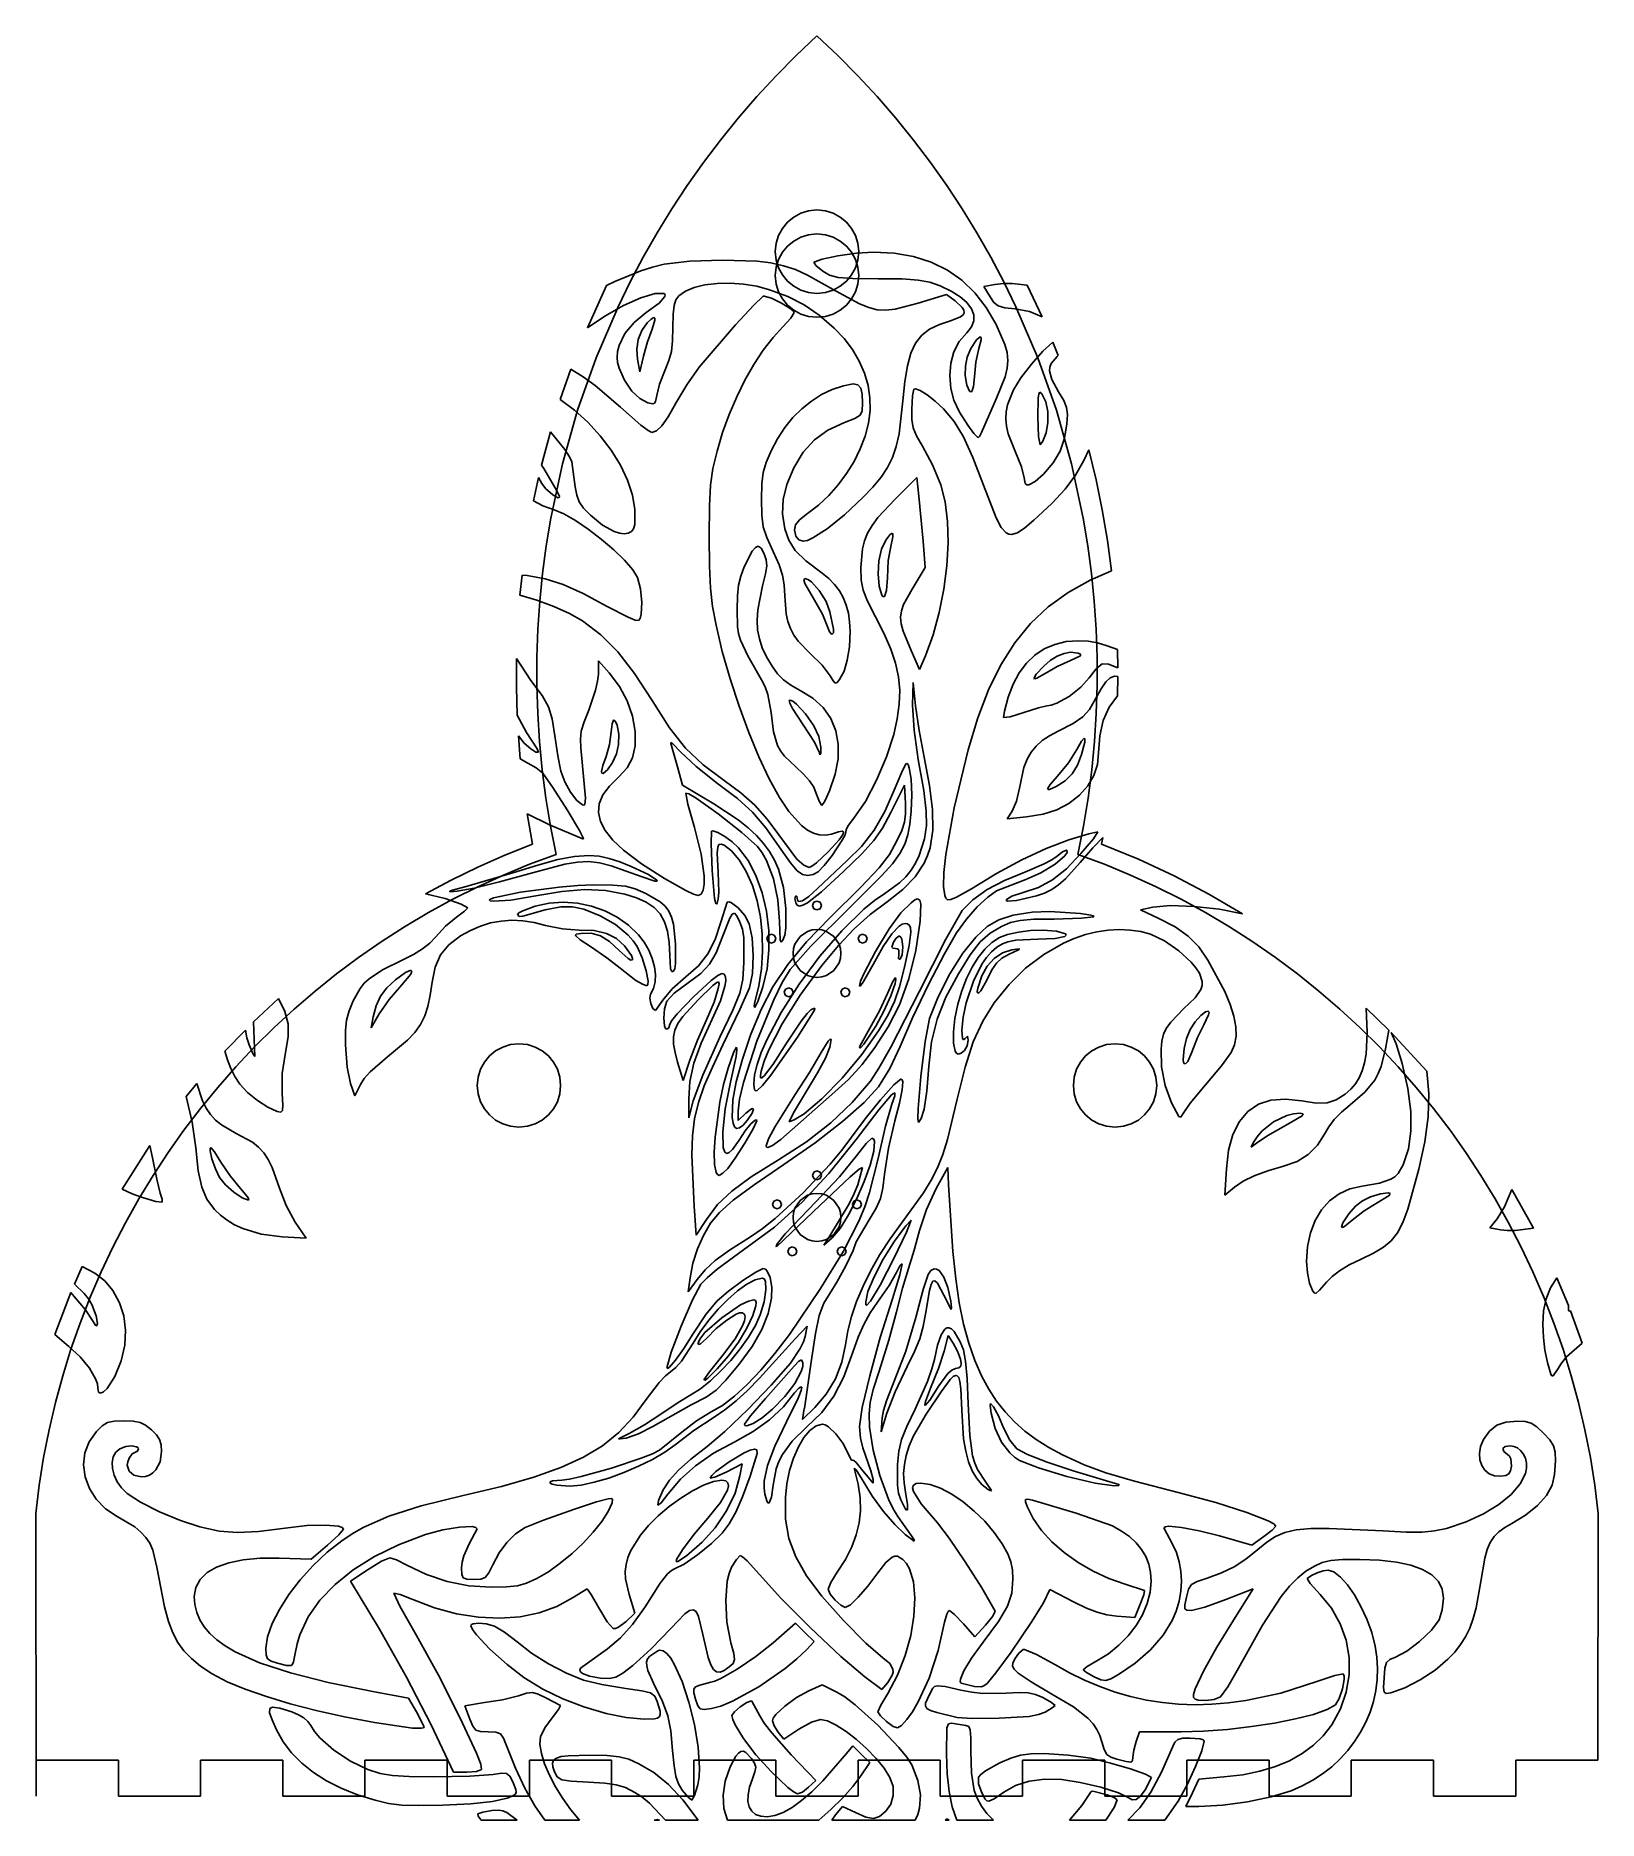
# Model space of a CAD drawing. Extents: x -23 to 237, y -4 to 293.
import ezdxf

# ---------------------------------------------------------------- set-up
doc = ezdxf.new("R2010")
doc.units = 0

msp = doc.modelspace()

# ---------------------------------------------------------------- linework, layer by layer
at = {"layer": 'Layer 1'}
for p, q in [((107.001, 293.312), (103.52862, 290.023012)), ((110.473326, 290.023012), (107.001, 293.312)), ((103.52862, 290.023012), (100.181283, 286.635598)), ((113.820615, 286.635598), (110.473326, 290.023012)), ((100.181283, 286.635598), (96.960119, 283.153304)), ((117.041735, 283.153304), (113.820615, 286.635598)), ((96.960119, 283.153304), (93.866257, 279.579676)), ((120.135557, 279.579676), (117.041735, 283.153304)), ((93.866257, 279.579676), (90.900827, 275.918258)), ((123.100951, 275.918258), (120.135557, 279.579676)), ((90.900827, 275.918258), (88.064958, 272.172595)), ((125.936787, 272.172595), (123.100951, 275.918258)), ((88.064958, 272.172595), (85.35978, 268.346234)), ((128.641935, 268.346234), (125.936787, 272.172595)), ((85.35978, 268.346234), (82.786423, 264.442719)), ((131.215266, 264.442719), (128.641935, 268.346234)), ((82.786423, 264.442719), (80.346017, 260.465595)), ((102.086616, 262.226384), (101.23796, 261.197804)), ((103.115196, 263.07504), (102.086616, 262.226384)), ((104.295752, 263.715825), (103.115196, 263.07504)), ((105.600336, 264.120791), (104.295752, 263.715825)), ((107.001, 264.26199), (105.600336, 264.120791)), ((108.401668, 264.120791), (107.001, 264.26199)), ((109.706254, 263.715825), (108.401668, 264.120791)), ((110.886812, 263.07504), (109.706254, 263.715825)), ((111.915392, 262.226384), (110.886812, 263.07504)), ((112.764049, 261.197804), (111.915392, 262.226384)), ((133.655648, 260.465595), (131.215266, 264.442719)), ((80.346017, 260.465595), (78.03969, 256.418409)), ((100.597175, 260.017248), (100.192209, 258.712664)), ((101.23796, 261.197804), (100.597175, 260.017248)), ((103.115206, 259.07504), (102.086626, 258.226384)), ((104.295762, 259.715825), (103.115206, 259.07504)), ((105.600346, 260.120791), (104.295762, 259.715825)), ((107.00101, 260.26199), (105.600346, 260.120791)), ((108.401677, 260.120791), (107.00101, 260.26199)), ((109.706263, 259.715825), (108.401677, 260.120791)), ((110.886818, 259.07504), (109.706263, 259.715825)), ((111.915397, 258.226384), (110.886818, 259.07504)), ((113.404835, 260.017248), (112.764049, 261.197804)), ((113.809801, 258.712664), (113.404835, 260.017248)), ((135.961953, 256.418409), (133.655648, 260.465595)), ((78.03969, 256.418409), (75.868572, 252.304704)), ((91.264, 255.885), (85.811759, 255.74626)), ((91.26412, 255.88505), (91.264, 255.885)), ((97.012174, 255.698327), (91.26412, 255.88505)), ((100.192209, 258.712664), (100.05101, 257.312)), ((100.05101, 257.312), (100.192209, 255.911336)), ((100.192209, 255.911336), (100.597175, 254.606752)), ((100.597185, 256.017248), (100.192219, 254.712664)), ((101.23797, 257.197804), (100.597185, 256.017248)), ((102.086626, 258.226384), (101.23797, 257.197804)), ((107.864819, 256.08246), (106.49721, 255.53881)), ((110.470806, 256.629206), (107.864819, 256.08246)), ((113.569943, 257.052302), (110.470806, 256.629206)), ((112.764053, 257.197804), (111.915397, 258.226384)), ((113.404836, 256.017248), (112.764053, 257.197804)), ((113.404835, 254.606752), (113.809801, 255.911336)), ((113.809801, 254.712664), (113.404836, 256.017248)), ((116.417, 257.225), (113.569943, 257.052302)), ((113.951, 257.312), (113.809801, 258.712664)), ((113.809801, 255.911336), (113.951, 257.312)), ((113.951, 257.312), (113.951, 257.312)), ((119.890039, 257.042794), (116.41691, 257.22504)), ((116.41691, 257.22504), (116.417, 257.225)), ((123.100563, 256.483439), (119.890039, 257.042794)), ((126.048801, 255.546608), (123.100563, 256.483439)), ((138.133051, 252.304704), (135.961953, 256.418409)), ((77.616878, 254.118072), (73.2956, 252.31521)), ((79.573561, 254.742929), (77.616878, 254.118072)), ((81.525825, 255.20952), (79.573561, 254.742929)), ((85.811759, 255.74626), (81.525825, 255.20952)), ((99.307075, 255.41911), (97.012174, 255.698327)), ((101.390133, 254.968666), (99.307075, 255.41911)), ((100.192219, 254.712664), (100.05102, 253.312)), ((100.05102, 253.312), (100.192219, 251.911332)), ((100.597175, 254.606752), (101.23796, 253.426196)), ((101.23796, 253.426196), (102.086616, 252.397616)), ((103.392025, 254.311505), (101.390133, 254.968666)), ((105.443434, 253.412133), (103.392025, 254.311505)), ((110.21752, 250.74479), (105.443434, 253.412133)), ((106.49721, 255.53881), (106.813507, 254.992353)), ((106.813507, 254.992353), (107.94621, 254.05105)), ((107.94621, 254.05105), (109.075251, 253.375839)), ((109.075251, 253.375839), (110.520692, 253.006538)), ((110.520692, 253.006538), (112.98574, 252.847885)), ((111.915392, 252.397616), (112.764049, 253.426196)), ((112.764049, 253.426196), (113.404835, 254.606752)), ((113.951, 253.312), (113.809801, 254.712664)), ((113.809801, 251.911332), (113.951, 253.312)), ((113.951, 253.312), (113.951, 253.312)), ((128.735069, 254.231936), (126.048801, 255.546608)), ((131.159686, 252.539059), (128.735069, 254.231936)), ((71.9262, 251.64394), (68.713, 244.63557)), ((73.2956, 252.31521), (71.9262, 251.64394)), ((75.868572, 252.304704), (73.833794, 248.128027)), ((77.646039, 249.626863), (80.0037, 250.32049)), ((80.0037, 250.32049), (81.436283, 250.354229)), ((81.436283, 250.354229), (81.695304, 250.154429)), ((81.695304, 250.154429), (81.651961, 249.815426)), ((83.468674, 249.267368), (83.97561, 249.9448)), ((83.97561, 249.9448), (85.063615, 250.726304)), ((85.063615, 250.726304), (86.539384, 251.332047)), ((86.539384, 251.332047), (88.323346, 251.75662)), ((88.323346, 251.75662), (90.335931, 251.994616)), ((90.335931, 251.994616), (92.49757, 252.040626)), ((92.49757, 252.040626), (94.728693, 251.88924)), ((94.728693, 251.88924), (96.94973, 251.535051)), ((96.94973, 251.535051), (99.08111, 250.97265)), ((99.08111, 250.97265), (102.137125, 249.821795)), ((100.192219, 251.911332), (100.597185, 250.606746)), ((100.597185, 250.606746), (101.23797, 249.426188)), ((102.086616, 252.397616), (103.115196, 251.54896)), ((103.115196, 251.54896), (104.295752, 250.908175)), ((104.295752, 250.908175), (105.600336, 250.503209)), ((105.600336, 250.503209), (107.001, 250.36201)), ((107.001, 250.36201), (108.401668, 250.503209)), ((108.401668, 250.503209), (109.706254, 250.908175)), ((109.706254, 250.908175), (110.886812, 251.54896)), ((114.078044, 248.597533), (110.21752, 250.74479)), ((110.886812, 251.54896), (111.915392, 252.397616)), ((112.764053, 249.426188), (113.404836, 250.606746)), ((112.98574, 252.847885), (117.1736, 252.80462)), ((113.404836, 250.606746), (113.809801, 251.911332)), ((117.1736, 252.80462), (121.226246, 252.753226)), ((121.226246, 252.753226), (123.892457, 252.583324)), ((123.892457, 252.583324), (125.79029, 252.223182)), ((128.61123, 250.15259), (123.89522, 248.70616)), ((125.79029, 252.223182), (127.5378, 251.60107)), ((127.5378, 251.60107), (129.381172, 250.730383)), ((130.01781, 249.10354), (128.61123, 250.15259)), ((129.381172, 250.730383), (130.874821, 249.796651)), ((133.32297, 250.467611), (131.159686, 252.539059)), ((135.225239, 248.017226), (133.32297, 250.467611)), ((136.6802, 251.83991), (134.84359, 251.49573)), ((134.84359, 251.49573), (135.86108, 249.7713)), ((138.076513, 252.011501), (136.6802, 251.83991)), ((139.556, 252.028), (138.076513, 252.011501)), ((140.167811, 248.128027), (138.133051, 252.304704)), ((142.04876, 251.73862), (139.55597, 252.028)), ((139.55597, 252.028), (139.556, 252.028)), ((144.53137, 246.43919), (142.04876, 251.73862)), ((73.833794, 248.128027), (70.177773, 239.599937)), ((71.613592, 246.578937), (74.720304, 248.31119)), ((74.720304, 248.31119), (77.646039, 249.626863)), ((78.49219, 247.14602), (76.497768, 245.522149)), ((80.665632, 248.735538), (78.49219, 247.14602)), ((81.651961, 249.815426), (80.665632, 248.735538)), ((83.008861, 246.865347), (83.161105, 248.319829)), ((83.161105, 248.319829), (83.468674, 249.267368)), ((96.447045, 248.393734), (93.426195, 245.113178)), ((98.0037, 249.8738), (96.447045, 248.393734)), ((98.1804, 249.895), (98.0037, 249.8738)), ((98.1804, 249.89499), (98.1804, 249.895)), ((99.419017, 249.540084), (98.1804, 249.89499)), ((101.087775, 248.747676), (99.419017, 249.540084)), ((102.553418, 247.848088), (101.087775, 248.747676)), ((101.23797, 249.426188), (102.086626, 248.397608)), ((102.086626, 248.397608), (103.115206, 247.548951)), ((102.137125, 249.821795), (104.839481, 248.437225)), ((103.012179, 247.461326), (102.553418, 247.848088)), ((102.638229, 246.210067), (103.18269, 247.17164)), ((103.18269, 247.17164), (103.012179, 247.461326)), ((103.115206, 247.548951), (104.295762, 246.908165)), ((104.839481, 248.437225), (107.353852, 246.72033)), ((109.706263, 246.908165), (110.886818, 247.548951)), ((110.886818, 247.548951), (111.915397, 248.397608)), ((111.915397, 248.397608), (112.764053, 249.426188)), ((115.622051, 247.974464), (114.078044, 248.597533)), ((117.055744, 247.629818), (115.622051, 247.974464)), ((118.489515, 247.547128), (117.055744, 247.629818)), ((120.033757, 247.709931), (118.489515, 247.547128)), ((123.89522, 248.70616), (120.033757, 247.709931)), ((131.22413, 248.006789), (130.01781, 249.10354)), ((130.874821, 249.796651), (132.009443, 248.816253)), ((131.492023, 247.548073), (131.22413, 248.006789)), ((131.350438, 246.772647), (131.534581, 247.13918)), ((131.534581, 247.13918), (131.492023, 247.548073)), ((132.009443, 248.816253), (132.775739, 247.80557)), ((132.775739, 247.80557), (133.164405, 246.780982)), ((136.86681, 245.18754), (135.225239, 248.017226)), ((135.86108, 249.7713), (136.500437, 248.824824)), ((136.500437, 248.824824), (137.213833, 248.269459)), ((137.213833, 248.269459), (138.300274, 247.961809)), ((138.300274, 247.961809), (140.05877, 247.75848)), ((140.05877, 247.75848), (142.429733, 247.316245)), ((143.823798, 239.599937), (140.167811, 248.128027)), ((142.429733, 247.316245), (144.53137, 246.43919)), ((68.713, 244.63557), (71.613592, 246.578937)), ((76.497768, 245.522149), (74.979006, 243.657052)), ((77.202871, 242.665671), (77.78361, 244.154403)), ((77.78361, 244.154403), (78.6844, 245.4436)), ((78.6844, 245.4436), (79.334955, 246.077607)), ((79.5051, 244.408), (78.743216, 242.274575)), ((79.334955, 246.077607), (79.76711, 246.3159)), ((79.975112, 245.866091), (79.5046, 244.40768)), ((79.5046, 244.40768), (79.5051, 244.408)), ((79.76711, 246.3159), (79.7671, 246.31558)), ((79.7671, 246.31558), (79.953152, 246.220509)), ((79.953152, 246.220509), (79.975112, 245.866091)), ((82.912369, 242.423512), (82.9679, 244.66709)), ((82.9679, 244.66709), (83.008861, 246.865347)), ((93.426195, 245.113178), (87.3759, 238.0342)), ((99.668092, 242.981792), (101.3296, 244.76713)), ((101.3296, 244.76713), (102.638229, 246.210067)), ((104.295762, 246.908165), (105.600346, 246.503199)), ((105.600346, 246.503199), (107.00101, 246.362)), ((107.00101, 246.362), (108.401677, 246.503199)), ((107.353852, 246.72033), (109.84591, 244.5725)), ((108.401677, 246.503199), (109.706263, 246.908165)), ((109.84591, 244.5725), (111.506382, 242.826899)), ((124.464103, 243.36583), (125.770288, 244.383121)), ((125.770288, 244.383121), (127.408518, 245.187043)), ((127.408518, 245.187043), (129.42412, 245.85258)), ((129.42412, 245.85258), (130.938225, 246.441011)), ((130.938225, 246.441011), (131.350438, 246.772647)), ((132.771642, 244.755612), (131.97161, 243.78759)), ((133.16614, 245.758869), (132.771642, 244.755612)), ((133.164405, 246.780982), (133.16614, 245.758869)), ((138.337731, 241.853141), (136.86681, 245.18754)), ((74.007986, 241.662134), (73.750405, 240.650806)), ((74.979006, 243.657052), (74.007986, 241.662134)), ((76.961374, 241.049846), (77.202871, 242.665671)), ((77.07831, 239.37937), (76.961374, 241.049846)), ((78.743216, 242.274575), (78.069, 239.87391)), ((82.712284, 240.690136), (82.912369, 242.423512)), ((98.041035, 240.87658), (99.668092, 242.981792)), ((111.506382, 242.826899), (112.9102, 240.978316)), ((112.9102, 240.978316), (114.050818, 239.044815)), ((122.666559, 240.391215), (123.444635, 242.060189)), ((123.444635, 242.060189), (124.464103, 243.36583)), ((130.728647, 242.33009), (129.83034, 240.633702)), ((131.97161, 243.78759), (130.728647, 242.33009)), ((132.050988, 239.730081), (132.63699, 241.14426)), ((132.63699, 241.14426), (133.581951, 242.636859)), ((134.0061, 241.14437), (133.463416, 238.864016)), ((133.581951, 242.636859), (134.20538, 243.13381)), ((134.386633, 242.635958), (134.0061, 241.14437)), ((134.2051, 243.1339), (134.358624, 243.009221)), ((134.20538, 243.13381), (134.2051, 243.1339)), ((134.358624, 243.009221), (134.386633, 242.635958)), ((138.707892, 240.481734), (138.337731, 241.853141)), ((146.322, 242.217), (144.684596, 240.699728)), ((147.19938, 239.98457), (146.32197, 242.217)), ((146.32197, 242.217), (146.322, 242.217)), ((70.177773, 239.599937), (67.080663, 230.8625)), ((73.750405, 240.650806), (73.65679, 239.6488)), ((73.65679, 239.6488), (73.743863, 238.81779)), ((73.743863, 238.81779), (73.999528, 237.878474)), ((77.45711, 237.28336), (77.07831, 239.37937)), ((78.069, 239.87391), (77.45711, 237.28336)), ((81.6775, 237.63134), (82.317407, 239.1863)), ((82.317407, 239.1863), (82.712284, 240.690136)), ((87.3759, 238.0342), (85.314484, 235.097835)), ((94.986729, 235.888347), (96.472543, 238.496948)), ((96.472543, 238.496948), (98.041035, 240.87658)), ((114.050818, 239.044815), (114.921691, 237.044461)), ((121.653273, 235.663343), (122.084547, 238.283927)), ((122.084547, 238.283927), (122.666559, 240.391215)), ((129.292768, 238.738913), (129.13201, 236.68621)), ((129.83034, 240.633702), (129.292768, 238.738913)), ((131.733711, 236.65795), (131.748603, 238.222164)), ((131.748603, 238.222164), (132.050988, 239.730081)), ((133.463416, 238.864016), (133.23769, 236.44027)), ((138.83509, 239.184316), (138.707892, 240.481734)), ((138.719753, 237.868482), (138.83509, 239.184316)), ((142.769574, 238.565927), (140.985387, 236.275096)), ((144.684596, 240.699728), (142.769574, 238.565927)), ((146.920875, 230.8625), (143.823798, 239.599937)), ((145.76568, 237.463995), (145.825507, 238.076137)), ((145.825507, 238.076137), (146.059501, 238.648741)), ((146.059501, 238.648741), (147.04438, 239.80577)), ((147.04438, 239.80577), (147.19938, 239.98457)), ((65.96739, 237.7448), (64.18559, 232.63968)), ((67.986168, 236.463707), (65.96739, 237.7448)), ((70.027015, 234.982709), (67.986168, 236.463707)), ((73.999528, 237.878474), (74.902291, 235.879312)), ((74.902291, 235.879312), (76.136407, 234.060087)), ((80.2766, 233.35613), (80.735925, 235.236601)), ((80.735925, 235.236601), (81.6775, 237.63134)), ((85.314484, 235.097835), (83.4888, 232.07486)), ((93.607704, 233.096233), (94.986729, 235.888347)), ((113.054, 235.248), (111.41802, 234.94621)), ((113.054, 235.24798), (113.054, 235.248)), ((113.824375, 235.10347), (113.054, 235.24798)), ((114.285307, 234.565679), (113.824375, 235.10347)), ((114.921691, 237.044461), (115.516272, 234.995318)), ((121.32741, 232.45448), (121.653273, 235.663343)), ((129.13201, 236.68621), (129.308434, 234.51103)), ((132.01019, 235.07488), (131.733711, 236.65795)), ((132.430869, 234.064178), (132.01019, 235.07488)), ((133.238, 236.435), (133.122433, 234.830268)), ((133.23769, 236.44027), (133.238, 236.435)), ((136.92281, 232.88644), (138.362309, 236.441828)), ((138.362309, 236.441828), (138.719753, 237.868482)), ((140.985387, 236.275096), (139.74049, 234.28673)), ((146.174136, 235.990664), (145.76568, 237.463995)), ((147.29609, 233.96788), (146.174136, 235.990664)), ((64.18559, 232.63968), (66.571361, 230.890439)), ((74.24339, 231.37413), (70.027015, 234.982709)), ((76.136407, 234.060087), (77.4732, 232.82957)), ((77.4732, 232.82957), (78.816135, 232.099137)), ((78.816135, 232.099137), (79.645409, 231.927365)), ((79.645409, 231.927365), (79.90755, 232.058503)), ((79.90755, 232.058503), (80.089428, 232.338336)), ((80.089428, 232.338336), (80.2766, 233.35613)), ((83.4888, 232.07486), (82.182808, 229.778558)), ((92.359583, 230.166056), (93.607704, 233.096233)), ((106.058256, 232.408491), (104.470295, 231.13229)), ((107.751529, 233.474947), (106.058256, 232.408491)), ((109.541116, 234.323555), (107.751529, 233.474947)), ((111.41802, 234.94621), (109.541116, 234.323555)), ((114.510684, 233.566891), (114.285307, 234.565679)), ((114.57439, 232.03939), (114.510684, 233.566891)), ((115.516272, 234.995318), (115.828015, 232.915451)), ((115.828015, 232.915451), (115.850373, 230.822923)), ((120.680299, 226.943026), (121.32741, 232.45448)), ((122.94693, 233.286833), (122.80918, 231.03771)), ((123.14609, 234.3636), (122.94693, 233.286833)), ((123.404, 234.437), (123.14609, 234.3636)), ((123.40424, 234.43692), (123.404, 234.437)), ((124.224546, 234.155), (123.40424, 234.43692)), ((125.380028, 233.438864), (124.224546, 234.155)), ((126.713945, 232.391826), (125.380028, 233.438864)), ((128.06956, 231.1172), (126.713945, 232.391826)), ((129.308434, 234.51103), (129.817256, 232.547812)), ((129.817256, 232.547812), (130.738056, 230.577564)), ((132.637045, 233.923394), (132.430869, 234.064178)), ((132.827502, 234.011318), (132.637045, 233.923394)), ((133.122433, 234.830268), (132.827502, 234.011318)), ((134.41021, 227.18085), (136.92281, 232.88644)), ((139.74049, 234.28673), (138.766765, 231.792876)), ((143.84824, 229.7976), (143.902376, 232.908679)), ((143.902376, 232.908679), (143.999169, 233.617854)), ((143.999169, 233.617854), (144.15833, 233.86194)), ((144.1583, 233.86194), (144.48951, 233.59272)), ((144.15833, 233.86194), (144.1583, 233.86194)), ((144.48951, 233.59272), (145.137, 232.281882)), ((145.137, 232.281882), (145.486032, 230.637939)), ((148.137718, 232.509336), (147.29609, 233.96788)), ((148.595924, 231.338085), (148.137718, 232.509336)), ((67.080663, 230.8625), (64.5515, 221.944079)), ((66.571361, 230.890439), (68.815451, 228.862216)), ((77.629877, 228.409501), (74.24339, 231.37413)), ((82.182808, 229.778558), (81.13437, 228.264833)), ((91.266477, 227.143271), (92.359583, 230.166056)), ((102.996643, 229.654447), (101.646298, 227.983067)), ((104.470295, 231.13229), (102.996643, 229.654447)), ((111.60299, 228.81634), (113.322735, 229.479528)), ((113.322735, 229.479528), (114.207907, 230.038112)), ((114.207907, 230.038112), (114.533472, 230.791573)), ((114.533472, 230.791573), (114.57439, 232.03939)), ((115.850373, 230.822923), (115.5768, 228.7358)), ((122.80918, 231.03771), (122.819056, 229.310047)), ((122.819056, 229.310047), (123.04644, 227.960778)), ((129.864368, 228.991724), (128.06956, 231.1172)), ((130.738056, 230.577564), (132.15041, 228.38129)), ((138.536305, 230.609452), (138.477699, 229.429166)), ((138.477699, 229.429166), (138.591635, 228.22262)), ((138.766765, 231.792876), (138.536305, 230.609452)), ((143.962744, 226.485028), (143.84824, 229.7976)), ((145.486032, 230.637939), (145.515232, 228.855206)), ((149.450003, 221.944079), (146.920875, 230.8625)), ((148.75109, 230.145122), (148.595924, 231.338085)), ((148.6836, 228.62144), (148.75109, 230.145122)), ((62.54429, 227.24774), (61.08859, 221.73386)), ((64.926694, 224.31975), (62.54429, 227.24774)), ((68.815451, 228.862216), (70.870426, 226.616949)), ((70.870426, 226.616949), (72.688852, 224.216576)), ((78.830788, 227.507667), (77.629877, 228.409501)), ((79.47459, 227.17645), (78.830788, 227.507667)), ((80.259594, 227.431518), (79.47459, 227.17645)), ((81.13437, 228.264833), (80.259594, 227.431518)), ((90.3525, 224.07333), (91.266477, 227.143271)), ((100.428258, 226.126254), (99.35152, 224.09211)), ((101.646298, 227.983067), (100.428258, 226.126254)), ((106.56266, 225.931582), (108.82328, 227.54863)), ((108.82328, 227.54863), (111.60299, 228.81634)), ((115.009172, 226.572586), (114.201413, 224.429839)), ((115.5768, 228.7358), (115.009172, 226.572586)), ((120.208593, 224.816548), (120.680299, 226.943026)), ((123.04644, 227.960778), (123.598964, 226.618029)), ((123.598964, 226.618029), (124.58426, 224.90993)), ((131.441749, 226.420089), (129.864368, 228.991724)), ((133.003887, 223.017609), (131.441749, 226.420089)), ((132.15041, 228.38129), (133.172851, 226.968485)), ((133.172851, 226.968485), (133.75191, 226.370976)), ((133.75191, 226.370976), (133.940041, 226.343505)), ((133.940041, 226.343505), (134.095169, 226.478514)), ((134.095169, 226.478514), (134.41021, 227.18085)), ((138.591635, 228.22262), (138.878803, 226.960414)), ((138.878803, 226.960414), (139.97559, 224.15143)), ((144.22913, 225.10642), (143.962744, 226.485028)), ((145.20322, 227.128), (144.667117, 225.699809)), ((145.515232, 228.855206), (145.20322, 227.128)), ((147.530425, 224.06198), (148.292118, 226.218291)), ((148.292118, 226.218291), (148.6836, 228.62144)), ((65.741288, 223.097112), (64.926694, 224.31975)), ((72.688852, 224.216576), (74.223296, 221.723035)), ((89.657828, 221.163794), (90.3525, 224.07333)), ((99.35152, 224.09211), (98.499874, 222.145562)), ((103.16417, 221.26022), (104.7125, 223.867884)), ((104.7125, 223.867884), (106.56266, 225.931582)), ((114.201413, 224.429839), (113.173116, 222.33666)), ((119.580589, 222.970621), (120.208593, 224.816548)), ((124.58426, 224.90993), (126.253456, 221.751306)), ((139.97559, 224.15143), (141.073384, 221.464419)), ((144.667117, 225.699809), (144.22913, 225.10642)), ((146.368772, 222.088624), (147.530425, 224.06198)), ((152.30689, 224.25559), (151.50178, 222.50324)), ((153.524112, 219.272302), (152.30689, 224.25559)), ((61.08859, 221.73386), (61.43329, 221.13906)), ((61.43329, 221.13906), (63.60418, 217.46022)), ((64.5515, 221.944079), (62.599323, 212.873035)), ((66.1069, 222.25372), (65.741288, 223.097112)), ((66.6754, 218.10825), (66.1069, 222.25372)), ((74.223296, 221.723035), (75.426323, 219.198263)), ((89.260434, 218.4104), (89.657828, 221.163794)), ((98.013979, 220.486612), (97.794955, 218.616324)), ((98.499874, 222.145562), (98.013979, 220.486612)), ((101.970069, 218.469619), (103.16417, 221.26022)), ((111.943878, 220.322154), (110.533292, 218.415422)), ((113.173116, 222.33666), (111.943878, 220.322154)), ((117.683086, 219.703571), (118.753136, 221.301033)), ((118.753136, 221.301033), (119.580589, 222.970621)), ((126.253456, 221.751306), (127.64087, 218.43228)), ((134.75297, 218.3996), (133.003887, 223.017609)), ((141.073384, 221.464419), (141.53001, 219.61734)), ((143.353396, 218.973725), (144.77741, 220.23434)), ((144.77741, 220.23434), (146.368772, 222.088624)), ((151.402143, 212.873035), (149.450003, 221.944079)), ((151.50178, 222.50324), (150.104672, 220.039859)), ((60.58268, 219.65543), (59.75538, 215.76885)), ((61.128705, 218.648961), (60.58268, 219.65543)), ((61.73509, 217.84056), (61.128705, 218.648961)), ((62.936938, 216.750542), (61.73509, 217.84056)), ((63.60418, 217.46022), (64.091244, 216.515653)), ((66.929624, 216.70602), (66.6754, 218.10825)), ((75.426323, 219.198263), (76.250499, 216.704199)), ((89.077575, 214.924346), (89.260434, 218.4104)), ((97.794955, 218.616324), (97.74392, 216.03576)), ((101.337751, 215.990909), (101.970069, 218.469619)), ((110.533292, 218.415422), (108.960953, 216.645567)), ((114.6426, 216.30818), (116.327291, 218.074024)), ((116.327291, 218.074024), (117.683086, 219.703571)), ((123.64576, 219.66314), (120.00886, 216.03545)), ((123.99924, 216.55376), (123.64576, 219.66314)), ((127.64087, 218.43228), (128.361234, 215.614172)), ((136.858734, 212.931874), (134.75297, 218.3996)), ((141.53001, 219.61734), (141.73188, 218.665609)), ((141.73188, 218.665609), (141.984628, 218.466119)), ((141.984628, 218.466119), (142.338947, 218.450942)), ((142.338947, 218.450942), (143.353396, 218.973725)), ((148.400543, 217.741114), (146.159057, 215.332109)), ((150.104672, 220.039859), (148.400543, 217.741114)), ((154.566145, 214.245987), (153.524112, 219.272302)), ((59.75538, 215.76885), (61.270514, 214.914141)), ((61.270514, 214.914141), (63.15149, 214.25627)), ((63.795576, 216.294), (62.936938, 216.750542)), ((63.15149, 214.25627), (64.766154, 213.60865)), ((64.027516, 216.317257), (63.795576, 216.294)), ((64.091244, 216.515653), (64.027516, 216.317257)), ((67.359896, 215.600179), (66.929624, 216.70602)), ((68.08882, 214.564206), (67.359896, 215.600179)), ((69.239, 213.37158), (68.08882, 214.564206)), ((76.250499, 216.704199), (76.64839, 214.30278)), ((76.64839, 214.30278), (76.642591, 211.823846)), ((89.02651, 209.81683), (89.077575, 214.924346)), ((97.74392, 216.03576), (97.793798, 213.378005)), ((101.234695, 213.609029), (101.337751, 215.990909)), ((107.246458, 215.041692), (105.4094, 213.6329)), ((108.960953, 216.645567), (107.246458, 215.041692)), ((111.568725, 213.431964), (114.6426, 216.30818)), ((120.00886, 216.03545), (117.166702, 212.965968)), ((124.69434, 209.04001), (123.99924, 216.55376)), ((128.361234, 215.614172), (128.763191, 212.348077)), ((146.159057, 215.332109), (143.14988, 212.53795)), ((155.433518, 209.181375), (154.566145, 214.245987)), ((62.599323, 212.873035), (61.842428, 208.289143)), ((64.766154, 213.60865), (66.718928, 212.498635)), ((66.718928, 212.498635), (68.858995, 211.048355)), ((71.260922, 211.718939), (69.239, 213.37158)), ((73.190009, 210.667717), (71.260922, 211.718939)), ((76.642591, 211.823846), (76.428007, 211.124004)), ((97.793798, 213.378005), (98.038627, 211.46273)), ((98.038627, 211.46273), (98.621201, 209.65064)), ((101.62838, 211.10892), (101.234695, 213.609029)), ((103.397745, 211.782429), (103.226557, 210.915557)), ((104.096633, 212.631569), (103.397745, 211.782429)), ((105.4094, 213.6329), (104.096633, 212.631569)), ((108.703159, 211.127071), (111.568725, 213.431964)), ((116.177352, 211.639188), (115.435243, 210.369391)), ((117.166702, 212.965968), (116.177352, 211.639188)), ((128.763191, 212.348077), (128.857292, 208.75148)), ((137.711236, 211.337356), (136.858734, 212.931874)), ((138.53615, 210.428392), (137.711236, 211.337356)), ((141.64034, 211.259762), (140.421204, 210.445102)), ((143.14988, 212.53795), (141.64034, 211.259762)), ((152.159017, 208.289143), (151.402143, 212.873035)), ((61.842428, 208.289143), (61.233168, 203.677732)), ((68.858995, 211.048355), (71.03554, 209.379942)), ((71.03554, 209.379942), (73.097748, 207.615527)), ((74.063631, 210.390018), (73.190009, 210.667717)), ((74.846716, 210.289527), (74.063631, 210.390018)), ((75.51682, 210.375197), (74.846716, 210.289527)), ((76.0515, 210.65598), (75.51682, 210.375197)), ((76.428007, 211.124004), (76.0515, 210.65598)), ((89.063887, 204.883282), (89.02651, 209.81683)), ((98.621201, 209.65064), (99.68431, 207.30244)), ((102.278493, 209.195202), (101.62838, 211.10892)), ((103.369617, 207.516944), (102.278493, 209.195202)), ((103.226557, 210.915557), (103.49689, 209.86103)), ((103.49689, 209.86103), (103.497, 209.86)), ((103.497, 209.86), (103.981238, 209.281114)), ((103.981238, 209.281114), (104.7036, 209.04041)), ((104.7036, 209.04041), (105.400586, 209.183469)), ((105.400586, 209.183469), (106.322563, 209.59579)), ((106.322563, 209.59579), (108.703159, 211.127071)), ((114.909941, 209.095333), (114.571012, 207.755769)), ((115.435243, 210.369391), (114.909941, 209.095333)), ((117.771365, 207.692491), (118.46499, 209.22156)), ((118.46499, 209.22156), (119.124521, 210.107554)), ((119.124521, 210.107554), (119.5212, 210.36309)), ((119.634062, 209.77848), (119.2871, 208.1834)), ((119.5212, 210.3631), (119.634233, 210.19823)), ((119.5212, 210.36309), (119.5212, 210.3631)), ((119.634233, 210.19823), (119.634062, 209.77848)), ((125.03644, 204.63511), (124.69434, 209.04001)), ((128.857292, 208.75148), (128.65409, 204.941864)), ((138.963104, 210.213648), (138.53615, 210.428392)), ((139.412973, 210.149477), (138.963104, 210.213648)), ((140.421204, 210.445102), (139.412973, 210.149477)), ((152.768254, 203.677732), (152.159017, 208.289143)), ((156.12676, 204.08319), (155.433518, 209.181375)), ((73.097748, 207.615527), (74.894802, 205.877239)), ((74.894802, 205.877239), (76.275888, 204.28721)), ((96.191896, 207.381479), (94.85601, 204.74805)), ((96.719276, 208.009384), (96.191896, 207.381479)), ((97.1845, 208.199), (96.719276, 208.009384)), ((97.694091, 207.870105), (97.18444, 208.19902)), ((97.18444, 208.19902), (97.1845, 208.199)), ((98.18905, 206.95982), (97.694091, 207.870105)), ((98.529305, 205.951592), (98.18905, 206.95982)), ((98.610869, 204.928954), (98.529305, 205.951592)), ((99.68431, 207.30244), (100.66986, 205.108359)), ((105.144551, 205.785306), (103.369617, 207.516944)), ((107.84609, 203.71145), (105.144551, 205.785306)), ((114.571012, 207.755769), (114.33054, 204.63515)), ((117.20184, 203.622013), (117.33919, 205.746072)), ((117.33919, 205.746072), (117.771365, 207.692491)), ((118.894991, 205.825255), (118.7311, 202.9527)), ((119.2871, 208.1834), (118.894991, 205.825255)), ((57.81909, 203.40582), (57.46969, 200.06856)), ((58.64639, 203.31742), (57.81909, 203.40582)), ((61.662333, 202.763731), (58.64639, 203.31742)), ((61.233168, 203.677732), (60.772672, 199.042346)), ((64.657731, 201.808587), (61.662333, 202.763731)), ((76.275888, 204.28721), (77.09019, 202.96757)), ((77.09019, 202.96757), (77.57349, 201.084942)), ((89.230582, 201.225389), (89.063887, 204.883282)), ((94.278273, 203.228645), (93.913426, 201.693447)), ((94.85601, 204.74805), (94.278273, 203.228645)), ((97.93993, 201.586), (98.419243, 203.578294)), ((98.419243, 203.578294), (98.610869, 204.928954)), ((100.66986, 205.108359), (101.261994, 203.376643)), ((101.261994, 203.376643), (101.551035, 201.764397)), ((104.787971, 202.607899), (104.95317, 202.82209)), ((104.970549, 201.98099), (104.787971, 202.607899)), ((104.95317, 202.82209), (104.9532, 202.8221)), ((104.9532, 202.8221), (105.467261, 202.667624)), ((105.467261, 202.667624), (106.072473, 202.242827)), ((108.967542, 202.809107), (107.84609, 203.71145)), ((109.927906, 201.833123), (108.967542, 202.809107)), ((114.33054, 204.63515), (114.389092, 202.535097)), ((114.389092, 202.535097), (114.698536, 200.861025)), ((117.39269, 201.56002), (117.20184, 203.622013)), ((118.7311, 202.9527), (118.599784, 200.831675)), ((122.85926, 201.07149), (125.03644, 204.63511)), ((128.65409, 204.941864), (128.164134, 201.036712)), ((148.864114, 200.507249), (152.57508, 202.56907)), ((152.57508, 202.56907), (156.12676, 204.08319)), ((153.228724, 199.042346), (152.768254, 203.677732)), ((57.46969, 200.06856), (60.2685, 199.237222)), ((67.995184, 200.311558), (64.657731, 201.808587)), ((72.03729, 198.13221), (67.995184, 200.311558)), ((77.57349, 201.084942), (77.770806, 198.829567)), ((89.579194, 198.171191), (89.230582, 201.225389)), ((93.722844, 199.908398), (93.6679, 197.63944)), ((93.913426, 201.693447), (93.722844, 199.908398)), ((97.139682, 197.582276), (97.93993, 201.586)), ((101.551035, 201.764397), (101.62731, 199.92873)), ((101.62731, 199.92873), (101.846144, 196.936234)), ((106.33867, 199.58301), (104.970549, 201.98099)), ((106.072473, 202.242827), (107.380879, 200.81405)), ((107.904579, 196.877115), (106.33867, 199.58301)), ((107.380879, 200.81405), (108.52747, 198.99933)), ((110.730746, 200.776376), (109.927906, 201.833123)), ((111.379624, 199.631744), (110.730746, 200.776376)), ((111.878104, 198.392105), (111.379624, 199.631744)), ((114.698536, 200.861025), (115.434808, 199.021946)), ((117.835248, 200.037023), (117.39269, 201.56002)), ((118.059329, 199.774039), (117.835248, 200.037023)), ((118.26939, 199.827012), (118.059329, 199.774039)), ((118.599784, 200.831675), (118.26939, 199.827012)), ((121.4453, 198.477045), (122.85926, 201.07149)), ((128.164134, 201.036712), (127.397977, 197.153508)), ((145.545078, 198.105497), (148.864114, 200.507249)), ((60.2685, 199.237222), (63.121044, 198.17088)), ((60.772672, 199.042346), (60.46207, 194.386531)), ((63.121044, 198.17088), (65.75796, 196.972433)), ((65.75796, 196.972433), (67.90989, 195.74478)), ((75.494927, 196.355049), (72.03729, 198.13221)), ((76.67056, 195.890941), (75.494927, 196.355049)), ((77.667615, 196.854157), (77.498789, 196.17541)), ((77.770806, 198.829567), (77.667615, 196.854157)), ((90.16232, 195.04873), (89.579194, 198.171191)), ((93.6679, 197.63944), (93.751594, 194.791016)), ((97.023675, 195.870589), (97.139682, 197.582276)), ((101.846144, 196.936234), (102.135743, 195.65354)), ((108.72408, 194.91921), (107.904579, 196.877115)), ((108.52747, 198.99933), (109.1613, 197.26223)), ((109.1613, 197.26223), (109.73949, 194.40142)), ((112.22975, 197.050338), (111.878104, 198.392105)), ((112.438124, 195.59932), (112.22975, 197.050338)), ((115.434808, 199.021946), (116.77384, 196.42687)), ((116.77384, 196.42687), (118.196174, 193.618477)), ((120.952069, 196.375048), (121.084364, 197.408337)), ((121.046873, 195.289482), (120.952069, 196.375048)), ((121.084364, 197.408337), (121.4453, 198.477045)), ((127.397977, 197.153508), (126.366168, 193.409736)), ((142.588713, 195.32314), (145.545078, 198.105497)), ((153.539297, 194.386531), (153.228724, 199.042346)), ((60.46207, 194.386531), (60.302493, 189.713833)), ((67.90989, 195.74478), (70.949263, 193.422861)), ((70.949263, 193.422861), (73.768919, 190.578254)), ((77.24939, 195.81142), (76.67056, 195.890941)), ((77.498789, 196.17541), (77.24939, 195.81142)), ((91.214576, 190.643939), (90.16232, 195.04873)), ((93.751594, 194.791016), (93.921007, 193.654107)), ((93.921007, 193.654107), (94.233059, 192.544639)), ((97.105079, 194.284678), (97.023675, 195.870589)), ((97.389896, 192.773788), (97.105079, 194.284678)), ((102.135743, 195.65354), (102.559735, 194.480734)), ((102.559735, 194.480734), (103.128824, 193.393453)), ((103.128824, 193.393453), (103.853713, 192.367336)), ((109.070943, 193.912982), (108.72408, 194.91921)), ((109.50029, 193.4945), (109.070943, 193.912982)), ((109.772249, 193.760899), (109.50029, 193.4945)), ((109.73949, 194.40142), (109.772249, 193.760899)), ((112.393226, 191.439209), (112.50679, 194.03193)), ((112.50679, 194.03193), (112.438124, 195.59932)), ((118.196174, 193.618477), (119.296812, 191.065051)), ((121.367236, 194.063947), (121.046873, 195.289482)), ((122.67847, 190.84219), (121.367236, 194.063947)), ((126.366168, 193.409736), (125.07926, 189.92288)), ((139.965759, 192.119507), (142.588713, 195.32314)), ((153.698843, 189.713833), (153.539297, 194.386531)), ((73.768919, 190.578254), (76.55591, 186.996559)), ((92.512833, 186.10083), (91.214576, 190.643939)), ((94.233059, 192.544639), (95.457869, 189.915737)), ((97.884126, 191.287165), (97.389896, 192.773788)), ((98.59377, 189.774054), (97.884126, 191.287165)), ((103.853713, 192.367336), (105.81371, 190.40115)), ((105.81371, 190.40115), (107.867365, 188.401324)), ((112.058829, 189.207814), (112.393226, 191.439209)), ((119.296812, 191.065051), (120.087542, 188.690366)), ((124.11197, 187.64704), (122.67847, 190.84219)), ((137.646958, 188.453926), (139.965759, 192.119507)), ((144.899638, 191.097946), (143.319296, 190.052222)), ((146.653214, 191.849087), (144.899638, 191.097946)), ((148.573257, 192.30024), (146.653214, 191.849087)), ((148.193353, 190.332507), (149.27889, 190.54741)), ((150.653, 192.446), (148.573257, 192.30024)), ((149.27889, 190.54741), (150.55678, 190.40219)), ((149.27889, 190.54741), (149.27889, 190.54741)), ((150.55678, 190.40219), (150.960061, 190.188988)), ((152.208731, 192.353616), (150.65265, 192.446)), ((150.65265, 192.446), (150.653, 192.446)), ((153.778102, 192.08165), (152.208731, 192.353616)), ((155.396527, 191.621727), (153.778102, 192.08165)), ((157.09977, 190.96547), (155.396527, 191.621727)), ((157.15077, 187.95067), (157.09977, 190.96547)), ((56.89708, 189.47073), (56.88378, 184.765119)), ((59.30578, 185.83581), (56.89708, 189.47073)), ((60.302493, 189.713833), (60.295068, 185.027795)), ((70.57407, 189.08936), (70.55107, 186.859)), ((72.35598, 187.07139), (70.57407, 189.08936)), ((95.457869, 189.915737), (97.7716, 185.91974)), ((99.52483, 188.1837), (98.59377, 189.774054)), ((100.410945, 186.955669), (99.52483, 188.1837)), ((107.867365, 188.401324), (109.21032, 186.62412)), ((111.513042, 187.37736), (112.058829, 189.207814)), ((120.087542, 188.690366), (120.580156, 186.418198)), ((125.07926, 189.92288), (124.11197, 187.64704)), ((135.60305, 184.285725), (137.646958, 188.453926)), ((141.918955, 188.71732), (140.70538, 187.098644)), ((143.319296, 190.052222), (141.918955, 188.71732)), ((143.534169, 186.869894), (144.80159, 188.2199)), ((144.80159, 188.2199), (145.906027, 189.150236)), ((147.072718, 188.137551), (145.02748, 186.97605)), ((145.906027, 189.150236), (147.05284, 189.86061)), ((147.05284, 189.86061), (148.193353, 190.332507)), ((149.26128, 189.14801), (147.072718, 188.137551)), ((150.91493, 189.944064), (149.26128, 189.14801)), ((150.960061, 190.188988), (150.91493, 189.944064)), ((152.38308, 186.2407), (153.545525, 187.78536)), ((153.545525, 187.78536), (154.55917, 188.5961)), ((153.706233, 185.027795), (153.698843, 189.713833)), ((154.55917, 188.5961), (155.628826, 188.564595)), ((155.628826, 188.564595), (157.15077, 187.95067)), ((56.88378, 184.765119), (57.02168, 180.0496)), ((61.161034, 183.334297), (59.30578, 185.83581)), ((60.295068, 185.027795), (60.440927, 180.331965)), ((70.4232, 185.686454), (70.085432, 184.20472)), ((70.55107, 186.859), (70.4232, 185.686454)), ((74.063703, 184.818969), (72.35598, 187.07139)), ((75.364984, 182.406694), (74.063703, 184.818969)), ((76.55591, 186.996559), (79.49729, 182.46338)), ((94.001048, 181.562601), (92.512833, 186.10083)), ((97.7716, 185.91974), (98.335925, 184.787437)), ((98.335925, 184.787437), (98.79134, 183.484616)), ((101.409039, 185.943458), (100.410945, 186.955669)), ((102.631755, 185.050395), (101.409039, 185.943458)), ((104.19174, 184.17981), (102.631755, 185.050395)), ((109.21032, 186.62412), (109.693198, 185.743656)), ((109.693198, 185.743656), (110.030291, 185.378107)), ((110.030291, 185.378107), (110.346147, 185.476401)), ((110.346147, 185.476401), (110.76531, 185.98746)), ((110.76531, 185.98746), (111.513042, 187.37736)), ((120.580156, 186.418198), (120.786443, 184.172319)), ((122.94325, 181.73208), (123.01195, 185.46312)), ((123.01195, 185.46312), (123.42745, 181.57653)), ((139.68534, 185.201599), (138.8656, 183.03159)), ((140.70538, 187.098644), (139.68534, 185.201599)), ((143.15559, 186.178304), (143.534169, 186.869894)), ((143.296688, 186.095483), (143.15559, 186.178304)), ((143.656483, 186.19655), (143.296688, 186.095483)), ((145.02748, 186.97605), (143.656483, 186.19655)), ((149.059249, 183.177764), (151.021224, 184.689773)), ((151.021224, 184.689773), (152.38308, 186.2407)), ((153.560335, 180.331965), (153.706233, 185.027795)), ((155.179062, 185.594874), (154.380123, 184.438656)), ((155.909276, 186.28312), (155.179062, 185.594874)), ((156.626, 186.549), (155.909276, 186.28312)), ((156.62599, 186.54898), (156.626, 186.549)), ((157.16353, 186.49988), (156.62599, 186.54898)), ((157.11653, 183.31351), (157.16353, 186.49988)), ((62.245735, 181.418174), (61.161034, 183.334297)), ((70.085432, 184.20472), (68.93827, 180.89968)), ((76.237262, 179.885569), (75.364984, 182.406694)), ((79.49729, 182.46338), (82.408517, 177.954807)), ((95.623179, 177.172447), (94.001048, 181.562601)), ((98.79134, 183.484616), (99.34359, 180.47821)), ((102.34911, 182.46876), (102.50561, 182.53236)), ((102.444343, 182.060163), (102.34911, 182.46876)), ((102.918119, 181.162079), (102.444343, 182.060163)), ((102.50561, 182.53236), (102.50561, 182.5323)), ((102.50561, 182.5323), (102.962279, 182.362886)), ((102.962279, 182.362886), (103.58052, 181.879285)), ((103.58052, 181.879285), (105.060676, 180.261359)), ((106.316526, 182.866993), (104.19174, 184.17981)), ((108.02038, 181.296169), (106.316526, 182.866993)), ((120.718193, 181.876505), (120.387195, 179.454531)), ((120.786443, 184.172319), (120.718193, 181.876505)), ((123.186591, 177.529461), (122.94325, 181.73208)), ((123.42745, 181.57653), (124.023489, 177.461629)), ((133.804777, 179.57423), (135.60305, 184.285725)), ((138.8656, 183.03159), (138.23917, 180.728646)), ((143.914725, 181.25673), (145.3143, 181.57639)), ((145.3143, 181.57639), (146.073525, 181.69688)), ((146.073525, 181.69688), (146.991994, 182.031145)), ((146.991994, 182.031145), (149.059249, 183.177764)), ((153.45722, 182.76886), (152.434907, 181.008108)), ((154.380123, 184.438656), (153.45722, 182.76886)), ((155.711467, 181.351141), (157.08853, 183.28201)), ((157.08853, 183.28201), (157.11653, 183.31351)), ((57.02168, 180.0496), (58.57869, 177.17277)), ((60.440927, 180.331965), (60.741198, 175.629887)), ((62.853811, 179.405711), (62.245735, 181.418174)), ((63.27919, 176.61518), (62.853811, 179.405711)), ((68.149765, 178.923115), (67.704849, 177.390846)), ((68.93827, 180.89968), (68.149765, 178.923115)), ((72.69573, 177.27647), (72.822892, 178.61755)), ((72.822892, 178.61755), (73.08483, 179.2257)), ((73.08463, 179.22591), (73.17263, 179.21691)), ((73.08483, 179.2257), (73.08463, 179.22591)), ((73.17263, 179.21691), (73.461768, 178.900092)), ((73.461768, 178.900092), (73.690011, 178.375475)), ((76.65798, 177.3066), (76.237262, 179.885569)), ((99.34359, 180.47821), (99.757707, 177.255276)), ((104.69363, 178.42766), (102.918119, 181.162079)), ((105.060676, 180.261359), (106.463997, 178.262198)), ((109.298098, 179.485041), (108.02038, 181.296169)), ((110.144474, 177.45131), (109.298098, 179.485041)), ((120.387195, 179.454531), (119.80524, 176.83017)), ((132.22288, 174.27877), (133.804777, 179.57423)), ((138.23917, 180.728646), (138.11569, 179.63387)), ((138.11569, 179.63387), (139.205169, 179.788115)), ((139.205169, 179.788115), (141.49539, 180.48809)), ((141.49539, 180.48809), (143.914725, 181.25673)), ((149.691987, 178.635083), (147.22923, 177.38107)), ((151.303521, 179.737139), (149.691987, 178.635083)), ((152.434907, 181.008108), (151.303521, 179.737139)), ((153.260021, 175.629887), (153.560335, 180.331965)), ((154.157276, 176.612346), (154.736789, 179.13522)), ((154.736789, 179.13522), (155.711467, 181.351141)), ((58.1519, 175.38632), (57.2098, 176.61001)), ((57.2098, 176.61001), (57.5131, 172.78027)), ((58.57869, 177.17277), (60.35429, 174.452)), ((60.741198, 175.629887), (61.197011, 170.925106)), ((63.786632, 173.254124), (63.27919, 176.61518)), ((67.704849, 177.390846), (67.546168, 176.03312)), ((67.546168, 176.03312), (67.61637, 174.58018)), ((72.42773, 175.155698), (72.69573, 177.27647)), ((73.690011, 178.375475), (73.94973, 176.896)), ((73.94973, 176.896), (73.923624, 175.164795)), ((76.658459, 174.904546), (76.65798, 177.3066)), ((82.408517, 177.954807), (85.101952, 174.538749)), ((97.323184, 173.073567), (95.623179, 177.172447)), ((99.757707, 177.255276), (100.435169, 174.998517)), ((106.566355, 175.535731), (104.69363, 178.42766)), ((106.463997, 178.262198), (107.3084, 176.46548)), ((107.36892, 173.85068), (106.566355, 175.535731)), ((107.3084, 176.46548), (107.659302, 174.717136)), ((110.554302, 175.212679), (110.144474, 177.45131)), ((119.80524, 176.83017), (118.604906, 173.096603)), ((123.86824, 172.66391), (123.186591, 177.529461)), ((124.023489, 177.461629), (124.87176, 173.02614)), ((144.53802, 175.79569), (143.52402, 174.897762)), ((145.764763, 176.611215), (144.53802, 175.79569)), ((147.22923, 177.38107), (145.764763, 176.611215)), ((150.33756, 174.31978), (151.114175, 175.702656)), ((151.114175, 175.702656), (151.56385, 176.1946)), ((151.63948, 175.541629), (151.12306, 173.47178)), ((151.56385, 176.1946), (151.67388, 176.047199)), ((151.56385, 176.1946), (151.56385, 176.1946)), ((151.67388, 176.047199), (151.63948, 175.541629)), ((152.804161, 170.925106), (153.260021, 175.629887)), ((153.96571, 173.76062), (154.157276, 176.612346)), ((57.5131, 172.78027), (58.79681, 172.04389)), ((59.267643, 174.4019), (58.1519, 175.38632)), ((60.127479, 173.866809), (59.267643, 174.4019)), ((60.550123, 173.857894), (60.127479, 173.866809)), ((60.35429, 174.452), (60.550123, 173.857894)), ((64.30339, 170.72097), (63.786632, 173.254124)), ((67.61637, 174.58018), (68.384037, 166.22733)), ((71.288934, 171.62714), (71.85283, 173.15734)), ((71.85283, 173.15734), (72.42773, 175.155698)), ((73.58353, 173.56817), (72.891527, 172.129844)), ((73.923624, 175.164795), (73.58353, 173.56817)), ((75.350861, 171.275085), (76.239821, 172.941506)), ((76.239821, 172.941506), (76.658459, 174.904546)), ((82.652096, 175.469512), (82.60174, 175.32999)), ((82.60174, 175.32999), (83.72415, 171.4434)), ((82.97879, 175.254486), (82.652096, 175.469512)), ((84.24504, 173.94299), (82.97879, 175.254486)), ((86.832506, 171.492091), (84.24504, 173.94299)), ((85.101952, 174.538749), (87.993782, 171.752906)), ((99.04502, 169.409156), (97.323184, 173.073567)), ((100.435169, 174.998517), (100.94269, 174.07888)), ((100.94269, 174.07888), (101.600091, 173.216498)), ((101.600091, 173.216498), (103.47659, 171.41778)), ((107.468736, 173.433575), (107.36892, 173.85068)), ((107.65832, 173.63414), (107.468736, 173.433575)), ((107.659302, 174.717136), (107.65832, 173.63414)), ((110.043496, 170.191527), (110.522378, 172.786851)), ((110.522378, 172.786851), (110.554302, 175.212679)), ((118.604906, 173.096603), (116.949125, 169.200905)), ((124.787883, 167.471715), (123.86824, 172.66391)), ((124.87176, 173.02614), (125.784502, 168.329917)), ((129.897527, 164.606312), (132.22288, 174.27877)), ((142.034311, 172.707783), (141.508636, 171.342271)), ((142.697778, 173.880704), (142.034311, 172.707783)), ((143.52402, 174.897762), (142.697778, 173.880704)), ((148.936844, 172.11409), (150.33756, 174.31978)), ((151.12306, 173.47178), (150.44742, 171.724237)), ((153.770255, 171.795734), (153.96571, 173.76062)), ((58.79681, 172.04389), (60.192942, 171.269768)), ((60.192942, 171.269768), (61.2638, 170.37629)), ((61.197011, 170.925106), (61.809496, 166.221167)), ((61.2638, 170.37629), (62.936075, 167.996316)), ((64.970389, 168.942936), (64.30339, 170.72097)), ((71.05443, 170.63139), (71.288934, 171.62714)), ((71.134244, 170.353803), (71.05443, 170.63139)), ((71.350658, 170.34062), (71.134244, 170.353803)), ((72.05513, 170.947049), (71.350658, 170.34062)), ((72.891527, 172.129844), (72.05513, 170.947049)), ((72.386045, 168.223932), (73.94037, 169.76289)), ((73.94037, 169.76289), (75.350861, 171.275085)), ((83.72415, 171.4434), (84.59234, 168.36194)), ((90.38583, 168.67715), (86.832506, 171.492091)), ((87.993782, 171.752906), (91.50019, 169.13498)), ((103.47659, 171.41778), (104.770053, 170.224222)), ((104.770053, 170.224222), (105.754623, 169.110806)), ((109.11245, 167.44441), (110.043496, 170.191527)), ((119.87868, 167.54788), (121.073422, 170.45154)), ((121.073422, 170.45154), (121.82949, 171.92279)), ((121.82949, 171.92279), (121.9551, 171.99049)), ((121.9551, 171.99049), (121.95519, 171.99052)), ((121.95519, 171.99052), (121.956, 171.991)), ((121.956, 171.991), (122.179643, 171.805414)), ((122.179643, 171.805414), (122.380368, 171.264896)), ((122.380368, 171.264896), (122.685404, 169.365465)), ((141.508636, 171.342271), (140.77073, 167.88655)), ((145.898721, 168.467662), (147.12647, 169.86478)), ((147.12647, 169.86478), (148.936844, 172.11409)), ((149.536129, 170.285151), (148.356231, 169.11336)), ((150.44742, 171.724237), (149.536129, 170.285151)), ((152.187971, 168.281371), (153.179747, 169.973931)), ((152.191624, 166.221167), (152.804161, 170.925106)), ((153.179747, 169.973931), (153.770255, 171.795734)), ((62.936075, 167.996316), (65.323776, 164.238085)), ((65.925944, 167.195297), (64.970389, 168.942936)), ((66.962669, 165.804768), (65.925944, 167.195297)), ((70.688228, 165.266851), (71.301499, 166.732845)), ((71.301499, 166.732845), (72.386045, 168.223932)), ((84.59234, 168.36194), (89.78634, 165.25256)), ((85.639972, 166.908321), (85.13756, 167.04052)), ((85.13756, 167.04052), (85.489402, 165.179852)), ((86.844283, 166.184085), (85.639972, 166.908321)), ((93.728651, 166.135246), (90.38583, 168.67715)), ((91.50019, 169.13498), (94.274431, 167.095181)), ((94.274431, 167.095181), (96.610616, 165.013075)), ((100.732647, 166.322411), (99.04502, 169.409156)), ((105.754623, 169.110806), (106.453348, 168.047717)), ((106.453348, 168.047717), (106.88928, 167.00514)), ((106.88928, 167.00514), (107.40504, 165.584658)), ((108.311193, 165.715189), (109.11245, 167.44441)), ((116.949125, 169.200905), (115.088804, 165.672639)), ((118.304994, 163.962082), (119.87868, 167.54788)), ((121.57739, 168.36223), (119.3078, 163.80077)), ((121.73609, 165.29577), (121.57739, 168.36223)), ((122.685404, 169.365465), (122.815785, 166.785507)), ((122.815785, 166.785507), (122.71619, 164.01782)), ((125.22814, 164.051087), (124.787883, 167.471715)), ((125.784502, 168.329917), (126.2687, 164.320723)), ((140.77073, 167.88655), (140.261914, 165.706794)), ((145.453149, 167.757118), (145.898721, 168.467662)), ((145.521041, 167.641494), (145.453149, 167.757118)), ((145.781312, 167.676135), (145.521041, 167.641494)), ((146.87477, 168.1677), (145.781312, 167.676135)), ((148.356231, 169.11336), (146.87477, 168.1677)), ((149.01829, 165.295632), (150.78871, 166.70421)), ((150.78871, 166.70421), (152.187971, 168.281371)), ((61.809496, 166.221167), (62.579783, 161.521617)), ((65.323776, 164.238085), (67.379192, 160.798732)), ((67.87318, 165.09806), (66.962669, 165.804768)), ((68.111295, 165.051516), (67.87318, 165.09806)), ((68.277611, 165.157861), (68.111295, 165.051516)), ((68.384037, 166.22733), (68.277611, 165.157861)), ((70.547729, 163.803174), (70.688228, 165.266851)), ((70.881497, 162.319036), (70.547729, 163.803174)), ((85.489402, 165.179852), (86.56276, 161.30755)), ((90.520705, 163.583683), (86.844283, 166.184085)), ((89.78634, 165.25256), (93.864889, 162.569545)), ((96.235537, 163.846356), (93.728651, 166.135246)), ((98.462745, 161.234413), (96.235537, 163.846356)), ((96.610616, 165.013075), (98.672716, 162.725776)), ((102.33002, 163.95653), (100.732647, 166.322411)), ((104.433988, 161.646649), (102.33002, 163.95653)), ((107.40504, 165.584658), (107.79876, 164.99495)), ((107.79876, 164.99495), (108.311193, 165.715189)), ((115.088804, 165.672639), (113.27485, 163.04137)), ((116.509, 160.865922), (118.304994, 163.962082)), ((119.3078, 163.80077), (117.926971, 161.217988)), ((121.756062, 163.613377), (121.73609, 165.29577)), ((122.71619, 164.01782), (122.495582, 161.884021)), ((125.250722, 161.623621), (125.22814, 164.051087)), ((126.2687, 164.320723), (126.298052, 160.895847)), ((128.491656, 156.811781), (129.897527, 164.606312)), ((139.55473, 164.0439), (138.70622, 162.74889)), ((140.261914, 165.706794), (139.55473, 164.0439)), ((144.688282, 163.527352), (147.01823, 164.250316)), ((147.01823, 164.250316), (149.01829, 165.295632)), ((151.42128, 161.521617), (152.191624, 166.221167)), ((62.415744, 161.78014), (58.68211, 163.57616)), ((58.68211, 163.57616), (59.5662, 158.53359)), ((68.05461, 159.37539), (62.415744, 161.78014)), ((62.579783, 161.521617), (63.509, 156.83)), ((67.379192, 160.798732), (67.954882, 159.728989)), ((71.69103, 160.79166), (70.881497, 162.319036)), ((72.977822, 159.198271), (71.69103, 160.79166)), ((86.56276, 161.30755), (87.677755, 156.863804)), ((89.327441, 158.67241), (89.38407, 160.69614)), ((89.38407, 160.69614), (89.63776, 160.75504)), ((89.63776, 160.75504), (89.6378, 160.755)), ((89.6378, 160.755), (89.6388, 160.755)), ((89.6388, 160.755), (90.478576, 160.468985)), ((94.491029, 160.487676), (90.520705, 163.583683)), ((93.864889, 162.569545), (95.505113, 161.272293)), ((95.505113, 161.272293), (96.908511, 159.975064)), ((100.96653, 157.72335), (98.462745, 161.234413)), ((98.672716, 162.725776), (100.6247, 160.0704)), ((105.424327, 160.878698), (104.433988, 161.646649)), ((106.400474, 160.357691), (105.424327, 160.878698)), ((111.205635, 160.716159), (110.56671, 160.57738)), ((111.47061, 160.51428), (111.205635, 160.716159)), ((111.875512, 160.920249), (111.82013, 160.55214)), ((112.168301, 161.512269), (111.875512, 160.920249)), ((113.27485, 163.04137), (112.168301, 161.512269)), ((114.431171, 158.170341), (116.509, 160.865922)), ((117.926971, 161.217988), (116.475374, 159.121246)), ((120.3295, 159.07753), (121.119472, 160.800181)), ((121.119472, 160.800181), (121.572757, 162.213489)), ((121.572757, 162.213489), (121.756062, 163.613377)), ((122.495582, 161.884021), (122.173579, 160.10379)), ((124.91734, 159.41091), (125.250722, 161.623621)), ((126.298052, 160.895847), (125.846256, 157.952577)), ((138.70622, 162.74889), (141.9282, 163.08583)), ((141.9282, 163.08583), (144.688282, 163.527352)), ((150.492, 156.83), (151.42128, 161.521617)), ((59.5662, 158.53359), (54.955414, 156.695143)), ((67.954882, 159.728989), (68.05461, 159.37539)), ((74.74337, 157.51609), (72.977822, 159.198271)), ((89.51316, 154.12961), (89.327441, 158.67241)), ((90.462834, 158.021446), (90.377713, 157.058316)), ((90.64289, 158.4534), (90.462834, 158.021446)), ((90.478576, 160.468985), (91.625846, 159.807111)), ((91.029565, 158.525787), (90.64289, 158.4534)), ((91.5257, 158.362888), (91.029565, 158.525787)), ((92.732515, 157.442295), (91.5257, 158.362888)), ((91.625846, 159.807111), (92.852018, 158.909281)), ((92.852018, 158.909281), (93.9285, 157.9154)), ((93.9285, 157.9154), (95.51286, 155.822115)), ((97.07946, 158.14443), (94.491029, 160.487676)), ((96.908511, 159.975064), (98.096988, 158.655746)), ((97.862864, 157.080507), (97.07946, 158.14443)), ((98.096988, 158.655746), (99.092448, 157.29223)), ((100.6247, 160.0704), (103.6514, 156.05411)), ((102.591094, 155.411392), (100.96653, 157.72335)), ((107.382607, 160.075343), (106.400474, 160.357691)), ((108.390905, 160.023365), (107.382607, 160.075343)), ((109.445547, 160.193473), (108.390905, 160.023365)), ((108.87386, 157.271451), (110.677407, 159.257058)), ((110.56671, 160.57738), (109.445547, 160.193473)), ((111.224798, 159.181492), (109.52524, 156.66555)), ((110.677407, 159.257058), (111.254307, 160.031619)), ((111.698158, 160.073754), (111.224798, 159.181492)), ((111.254307, 160.031619), (111.47061, 160.51428)), ((111.82013, 160.55214), (111.698158, 160.073754)), ((112.01198, 155.78628), (114.431171, 158.170341)), ((116.475374, 159.121246), (114.469562, 156.907694)), ((119.087298, 156.833193), (120.3295, 159.07753)), ((121.647466, 158.517207), (120.814528, 156.964349)), ((122.173579, 160.10379), (121.647466, 158.517207)), ((124.053139, 156.628508), (124.91734, 159.41091)), ((125.846256, 157.952577), (125.431709, 156.629448)), ((145.213055, 157.787161), (141.15603, 155.90157)), ((149.00068, 159.23576), (145.213055, 157.787161)), ((152.343038, 160.27555), (149.00068, 159.23576)), ((152.987346, 157.921835), (150.89458, 155.48561)), ((151.01707, 156.95631), (153.10263, 159.438671)), ((153.85148, 160.58967), (152.343038, 160.27555)), ((154.65556, 159.65846), (152.987346, 157.921835)), ((153.10263, 159.438671), (153.85148, 160.58967)), ((154.45607, 158.53346), (154.65556, 159.65846)), ((160.593693, 156.04198), (154.45607, 158.53346)), ((54.955414, 156.695143), (50.438687, 154.696864)), ((59.07722, 155.18015), (54.72973, 153.381516)), ((56.28579, 153.73463), (60.433231, 155.048293)), ((63.509, 156.83), (59.07722, 155.18015)), ((64.972913, 155.216386), (59.5719, 153.77751)), ((60.433231, 155.048293), (63.79679, 155.963817)), ((63.79679, 155.963817), (66.572874, 156.492098)), ((67.043859, 155.550738), (64.972913, 155.216386)), ((66.572874, 156.492098), (68.95789, 156.64403)), ((68.913709, 155.620656), (67.043859, 155.550738)), ((70.74642, 155.42036), (68.913709, 155.620656)), ((68.95789, 156.64403), (68.9579, 156.644)), ((68.9579, 156.644), (70.668256, 156.508969)), ((70.668256, 156.508969), (72.353225, 156.157984)), ((72.70595, 154.944066), (70.74642, 155.42036)), ((72.353225, 156.157984), (74.105281, 155.596157)), ((77.6613, 153.14036), (72.70595, 154.944066)), ((74.105281, 155.596157), (76.0169, 154.8286)), ((77.74089, 155.276369), (74.74337, 157.51609)), ((76.0169, 154.8286), (78.892641, 153.459202)), ((81.595632, 152.798679), (77.74089, 155.276369)), ((87.677755, 156.863804), (88.168249, 153.261867)), ((90.377713, 157.058316), (90.50177, 153.85211)), ((94.035668, 155.913752), (92.732515, 157.442295)), ((95.20749, 153.99939), (94.035668, 155.913752)), ((95.51286, 155.822115), (96.824411, 153.298043)), ((98.57392, 155.80274), (97.862864, 157.080507)), ((99.737801, 152.74654), (98.57392, 155.80274)), ((99.092448, 157.29223), (99.916797, 155.862405)), ((99.916797, 155.862405), (100.59194, 154.34416)), ((103.708059, 154.083222), (102.591094, 155.411392)), ((103.6514, 156.05411), (104.778701, 155.047542)), ((104.778701, 155.047542), (105.69211, 154.62884)), ((105.69211, 154.62884), (106.16435, 154.848906)), ((106.16435, 154.848906), (106.924063, 155.435899)), ((106.924063, 155.435899), (108.87386, 157.271451)), ((107.06658, 151.13231), (112.01198, 155.78628)), ((108.198438, 154.966344), (107.214835, 153.952074)), ((109.52524, 156.66555), (108.198438, 154.966344)), ((114.469562, 156.907694), (111.42609, 153.97448)), ((117.34942, 154.570078), (119.087298, 156.833193)), ((119.572046, 155.285293), (117.817307, 153.320118)), ((120.814528, 156.964349), (119.572046, 155.285293)), ((122.680513, 154.19995), (123.431529, 155.371591)), ((124.887011, 155.388203), (123.394015, 153.100013)), ((123.431529, 155.371591), (124.053139, 156.628508)), ((125.431709, 156.629448), (124.887011, 155.388203)), ((128.159584, 153.807572), (128.491656, 156.811781)), ((141.15603, 155.90157), (136.956205, 153.642502)), ((141.6532, 153.8692), (144.884893, 155.23387)), ((146.708786, 155.201939), (144.331724, 153.743525)), ((144.884893, 155.23387), (146.178507, 155.936776)), ((146.178507, 155.936776), (147.02241, 156.53674)), ((148.346313, 156.597051), (146.708786, 155.201939)), ((147.02241, 156.53674), (147.949294, 157.272015)), ((147.949294, 157.272015), (148.57731, 157.54547)), ((148.705565, 157.141371), (148.346313, 156.597051)), ((150.89458, 155.48561), (148.415636, 152.762745)), ((148.57731, 157.54547), (148.66131, 157.51447)), ((148.588889, 154.449776), (151.01707, 156.95631)), ((148.66131, 157.51447), (148.705565, 157.141371)), ((154.924181, 155.180277), (150.4924, 156.8301)), ((159.27167, 153.38167), (154.924181, 155.180277)), ((166.561874, 153.268034), (160.593693, 156.04198)), ((46.017642, 152.54433), (41.6939, 150.24312)), ((50.438687, 154.696864), (46.017642, 152.54433)), ((48.5132, 151.48155), (56.28579, 153.73463)), ((54.065959, 152.242496), (49.8087, 151.20558)), ((54.72973, 153.381516), (50.469197, 151.437474)), ((59.5719, 153.77751), (54.065959, 152.242496)), ((67.127919, 151.667171), (69.77542, 151.76702)), ((69.77542, 151.76702), (69.7754, 151.767)), ((69.7754, 151.767), (72.9478, 151.718383)), ((79.958197, 152.365126), (77.6613, 153.14036)), ((78.892641, 153.459202), (80.287525, 152.554725)), ((80.353597, 152.354943), (79.958197, 152.365126)), ((80.287525, 152.554725), (80.353597, 152.354943)), ((85.138018, 150.792085), (81.595632, 152.798679)), ((88.173271, 151.884564), (88.014925, 150.847297)), ((88.168249, 153.261867), (88.173271, 151.884564)), ((89.903485, 149.50302), (89.51316, 154.12961)), ((90.50177, 153.85211), (90.619235, 150.521738)), ((96.222936, 151.646919), (95.20749, 153.99939)), ((96.824411, 153.298043), (97.845585, 150.443673)), ((100.488735, 149.25756), (99.737801, 152.74654)), ((100.59194, 154.34416), (101.40474, 151.292704)), ((104.587009, 153.477772), (103.708059, 154.083222)), ((105.49753, 153.33397), (104.587009, 153.477772)), ((106.379507, 153.461647), (105.49753, 153.33397)), ((107.214835, 153.952074), (106.379507, 153.461647)), ((111.42609, 153.97448), (107.739067, 150.608635)), ((117.817307, 153.320118), (112.36019, 147.89172)), ((114.318782, 151.376013), (117.34942, 154.570078)), ((118.33635, 150.30245), (120.781053, 152.099757)), ((120.781053, 152.099757), (121.797787, 153.1104)), ((123.394015, 153.100013), (121.340965, 150.985296)), ((121.797787, 153.1104), (122.680513, 154.19995)), ((128.08865, 151.499445), (128.159584, 153.807572)), ((136.956205, 153.642502), (132.74018, 151.07347)), ((135.355763, 150.960755), (138.244093, 152.496691)), ((141.79812, 152.6362), (136.94262, 150.77173)), ((138.244093, 152.496691), (141.6532, 153.8692)), ((144.331724, 153.743525), (141.79812, 152.6362)), ((143.934651, 151.314867), (146.285536, 152.607984)), ((147.292492, 151.781621), (146.160938, 151.002706)), ((146.285536, 152.607984), (148.588889, 154.449776)), ((148.415636, 152.762745), (147.292492, 151.781621)), ((163.532204, 151.437653), (159.27167, 153.38167)), ((172.355752, 150.223351), (166.561874, 153.268034)), ((41.6939, 150.24312), (45.0079, 149.50466)), ((46.298286, 149.351396), (42.219662, 147.126657)), ((45.0079, 149.50466), (47.659662, 148.537224)), ((46.987869, 150.692481), (45.752275, 150.584377)), ((45.752275, 150.584377), (45.766161, 150.674261)), ((45.766161, 150.674261), (46.221019, 150.855868)), ((46.221019, 150.855868), (48.5132, 151.48155)), ((50.469197, 151.437474), (46.298286, 149.351396)), ((49.8087, 151.20558), (46.987869, 150.692481)), ((52.32881, 149.245047), (53.057066, 149.60263)), ((52.486882, 149.11593), (52.32881, 149.245047)), ((53.04672, 149.0287), (52.486882, 149.11593)), ((55.932703, 149.228804), (53.04672, 149.0287)), ((53.057066, 149.60263), (57.564886, 150.531)), ((60.14242, 149.93563), (55.932703, 149.228804)), ((57.564886, 150.531), (63.995798, 151.3928)), ((64.459413, 150.667092), (60.14242, 149.93563)), ((62.329799, 148.694586), (64.698616, 148.849035)), ((63.995798, 151.3928), (67.127919, 151.667171)), ((68.281991, 150.954219), (64.459413, 150.667092)), ((64.698616, 148.849035), (67.064915, 148.679325)), ((71.734559, 150.799226), (68.281991, 150.954219)), ((74.94152, 150.20433), (71.734559, 150.799226)), ((72.9478, 151.718383), (75.058267, 151.523851)), ((76.914747, 149.594743), (74.94152, 150.20433)), ((75.058267, 151.523851), (76.702104, 151.082706)), ((76.702104, 151.082706), (78.47461, 150.29425)), ((78.539442, 148.865315), (76.914747, 149.594743)), ((78.47461, 150.29425), (80.872948, 148.911979)), ((79.842093, 147.980135), (78.539442, 148.865315)), ((80.872948, 148.911979), (81.695685, 148.187469)), ((86.426585, 150.187031), (85.138018, 150.792085)), ((87.19847, 149.96565), (86.426585, 150.187031)), ((87.690796, 150.193261), (87.19847, 149.96565)), ((88.014925, 150.847297), (87.690796, 150.193261)), ((90.121251, 148.641199), (89.903485, 149.50302)), ((90.53705, 149.350372), (90.36536, 148.67569)), ((90.619235, 150.521738), (90.53705, 149.350372)), ((90.97359, 145.55088), (92.03508, 148.84318)), ((92.03508, 148.84318), (92.330502, 148.923091)), ((92.330502, 148.923091), (92.761933, 148.766332)), ((92.761933, 148.766332), (93.854871, 147.915462)), ((97.006698, 149.084713), (96.222936, 151.646919)), ((97.555328, 146.364759), (97.006698, 149.084713)), ((97.845585, 150.443673), (98.558813, 147.359491)), ((100.74435, 145.61753), (100.488735, 149.25756)), ((101.40474, 151.292704), (101.824769, 147.787269)), ((103.330256, 149.435465), (103.42959, 149.86779)), ((103.47159, 148.77739), (103.330256, 149.435465)), ((103.42959, 149.86779), (103.621107, 149.881904)), ((103.718495, 148.380479), (103.47159, 148.77739)), ((103.621107, 149.881904), (103.70089, 149.53448)), ((103.70089, 149.53448), (103.760091, 149.174567)), ((103.760091, 149.174567), (103.933916, 148.979949)), ((103.933916, 148.979949), (104.602767, 149.075802)), ((104.602767, 149.075802), (105.662103, 149.800452)), ((105.406778, 148.765834), (104.644376, 148.347451)), ((107.739067, 150.608635), (105.406778, 148.765834)), ((105.662103, 149.800452), (107.06658, 151.13231)), ((106.470851, 148.841994), (106.251, 148.312)), ((107.001, 149.06148), (106.470851, 148.841994)), ((107.531145, 148.841994), (107.001, 149.06148)), ((107.751, 148.312), (107.531145, 148.841994)), ((109.1983, 146.33883), (114.318782, 151.376013)), ((114.827469, 147.686546), (116.616362, 149.13304)), ((118.70156, 148.94134), (115.850489, 146.792105)), ((116.616362, 149.13304), (118.33635, 150.30245)), ((121.340965, 150.985296), (118.70156, 148.94134)), ((121.00118, 147.08143), (122.707507, 148.782517)), ((122.707507, 148.782517), (123.307211, 149.231375)), ((123.307211, 149.231375), (123.7561, 149.40479)), ((123.7561, 149.40482), (124.133579, 149.213686)), ((123.7561, 149.40479), (123.7561, 149.40482)), ((124.133579, 149.213686), (124.313351, 148.545222)), ((128.289278, 149.962933), (128.08865, 151.499445)), ((128.494684, 149.507637), (128.289278, 149.962933)), ((128.77189, 149.27357), (128.494684, 149.507637)), ((129.314846, 149.327509), (128.77189, 149.27357)), ((130.244014, 149.68482), (129.314846, 149.327509)), ((132.74018, 151.07347), (130.244014, 149.68482)), ((131.2265, 147.45099), (133.009476, 149.274489)), ((133.009476, 149.274489), (135.355763, 150.960755)), ((135.466127, 149.725513), (133.73318, 148.070607)), ((136.94262, 150.77173), (135.466127, 149.725513)), ((138.534267, 149.13139), (138.577113, 149.319307)), ((138.788737, 149.024502), (138.534267, 149.13139)), ((138.577113, 149.319307), (139.483195, 149.852849)), ((140.26118, 149.1392), (138.788737, 149.024502)), ((139.483195, 149.852849), (141.36387, 150.45436)), ((143.614711, 149.897517), (140.26118, 149.1392)), ((141.36387, 150.45436), (143.934651, 151.314867)), ((144.956501, 150.387504), (143.614711, 149.897517)), ((146.160938, 151.002706), (144.956501, 150.387504)), ((167.703116, 149.351599), (163.532204, 151.437653)), ((171.781741, 147.126882), (167.703116, 149.351599)), ((177.97047, 146.91966), (172.355752, 150.223351)), ((42.219662, 147.126657), (38.235991, 144.766631)), ((46.88279, 146.35653), (45.082831, 144.855503)), ((48.209061, 147.35158), (46.88279, 146.35653)), ((47.659662, 148.537224), (48.7617, 147.95021)), ((48.7617, 147.95021), (48.209061, 147.35158)), ((54.322419, 145.726334), (56.106861, 145.840403)), ((56.106861, 145.840403), (57.938072, 145.752945)), ((57.05629, 146.80662), (57.288995, 147.083477)), ((57.322658, 146.504695), (57.05629, 146.80662)), ((57.288995, 147.083477), (57.922603, 147.43907)), ((57.9632, 146.53532), (57.322658, 146.504695)), ((57.922603, 147.43907), (60.00549, 148.20292)), ((61.700822, 147.568528), (57.9632, 146.53532)), ((60.00549, 148.20292), (62.329799, 148.694586)), ((64.278175, 148.062854), (61.700822, 147.568528)), ((66.237041, 148.079308), (64.278175, 148.062854)), ((68.1192, 147.6789), (66.237041, 148.079308)), ((67.064915, 148.679325), (69.381669, 148.198514)), ((70.8611, 146.615794), (68.1192, 147.6789)), ((69.381669, 148.198514), (71.60185, 147.41966)), ((73.38565, 145.137594), (70.8611, 146.615794)), ((71.60185, 147.41966), (73.678432, 146.35582)), ((73.678432, 146.35582), (75.564388, 145.020055)), ((80.849186, 146.90329), (79.842093, 147.980135)), ((81.587208, 145.598869), (80.849186, 146.90329)), ((81.695685, 148.187469), (82.312269, 147.364603)), ((82.312269, 147.364603), (82.756302, 146.3863)), ((82.756302, 146.3863), (83.061385, 145.19548)), ((90.239484, 148.549749), (90.121251, 148.641199)), ((90.36536, 148.67569), (90.239484, 148.549749)), ((92.443464, 146.22372), (91.2759, 143.23103)), ((92.859356, 146.884695), (92.443464, 146.22372)), ((93.2236, 147.037), (92.859356, 146.884695)), ((93.2237, 147.037), (93.2236, 147.037)), ((93.656934, 146.595979), (93.2237, 147.037)), ((94.15961, 145.53581), (93.656934, 146.595979)), ((93.854871, 147.915462), (94.957989, 146.635874)), ((94.957989, 146.635874), (95.71538, 145.27287)), ((97.865378, 143.539044), (97.555328, 146.364759)), ((98.558813, 147.359491), (98.946526, 144.145986)), ((101.824769, 147.787269), (101.80576, 144.601279)), ((104.09552, 148.228083), (103.718495, 148.380479)), ((104.644376, 148.347451), (104.09552, 148.228083)), ((105.268895, 142.275406), (109.1983, 146.33883)), ((112.36019, 147.89172), (105.978046, 141.509955)), ((106.251, 148.312), (106.470851, 147.78201)), ((106.470851, 147.78201), (107.001, 147.56252)), ((107.001, 147.56252), (107.531145, 147.78201)), ((107.531145, 147.78201), (107.751, 148.312)), ((107.751, 148.312), (107.751, 148.312)), ((111.142244, 144.10645), (114.827469, 147.686546)), ((115.850489, 146.792105), (113.19538, 144.409886)), ((119.017205, 144.406431), (121.00118, 147.08143)), ((124.313351, 148.545222), (124.19588, 145.72703)), ((128.50182, 142.691065), (131.2265, 147.45099)), ((131.936581, 146.010038), (130.26913, 143.74683)), ((133.73318, 148.070607), (131.936581, 146.010038)), ((135.401143, 144.791021), (137.332174, 145.939069)), ((137.332174, 145.939069), (139.69548, 146.67655)), ((140.892996, 145.834783), (139.272927, 145.467641)), ((139.69548, 146.67655), (142.90472, 147.185)), ((143.143045, 146.007888), (140.892996, 145.834783)), ((142.90472, 147.185), (145.83532, 147.29196)), ((146.5372, 146.05882), (143.143045, 146.007888)), ((145.83532, 147.29196), (145.8349, 147.2913)), ((145.8349, 147.2913), (150.947567, 146.992375)), ((151.089587, 146.17422), (146.5372, 146.05882)), ((150.947567, 146.992375), (152.687635, 146.721021)), ((153.18271, 146.42054), (151.089587, 146.17422)), ((152.687635, 146.721021), (153.123647, 146.571977)), ((153.123647, 146.571977), (153.18271, 146.42054)), ((160.92138, 147.58061), (162.99407, 148.04157)), ((163.89379, 146.21531), (160.92138, 147.58061)), ((162.99407, 148.04157), (165.925553, 148.308457)), ((166.70771, 144.761552), (163.89379, 146.21531)), ((165.925553, 148.308457), (169.868853, 148.172921)), ((169.868853, 148.172921), (174.11886, 147.691232)), ((175.765415, 144.766877), (171.781741, 147.126882)), ((174.11886, 147.691232), (177.97047, 146.91966)), ((38.235991, 144.766631), (34.349937, 142.274692)), ((43.38839, 143.04045), (42.436411, 142.023608)), ((45.082831, 144.855503), (43.38839, 143.04045)), ((45.607071, 141.747374), (47.58039, 143.24607)), ((47.58039, 143.24607), (49.213731, 144.170607)), ((49.213731, 144.170607), (50.879451, 144.891873)), ((50.879451, 144.891873), (52.581148, 145.410303)), ((52.581148, 145.410303), (54.322419, 145.726334)), ((57.938072, 145.752945), (59.81965, 145.464399)), ((59.81965, 145.464399), (61.75519, 144.9752)), ((61.75519, 144.9752), (64.564127, 144.402936)), ((64.564127, 144.402936), (67.36519, 144.21348)), ((66.844123, 143.520037), (66.711733, 143.405915)), ((66.711733, 143.405915), (66.769378, 143.231949)), ((66.769378, 143.231949), (67.521488, 142.615291)), ((67.61229, 143.65794), (66.844123, 143.520037)), ((67.36519, 144.21348), (69.851532, 144.122044)), ((69.364028, 143.676087), (67.61229, 143.65794)), ((70.914649, 143.249056), (69.364028, 143.676087)), ((69.851532, 144.122044), (71.896528, 143.670689)), ((72.41774, 142.308037), (70.914649, 143.249056)), ((71.896528, 143.670689), (73.563729, 142.83741)), ((75.494925, 143.382462), (73.38565, 145.137594)), ((73.563729, 142.83741), (74.91669, 141.6002)), ((76.331983, 142.444222), (75.494925, 143.382462)), ((75.564388, 145.020055), (77.21269, 143.42542)), ((77.21269, 143.42542), (78.175426, 142.175114)), ((82.082645, 144.03096), (81.587208, 145.598869)), ((82.361983, 142.163651), (82.082645, 144.03096)), ((83.061385, 145.19548), (83.38911, 141.94797)), ((90.031334, 142.627527), (90.97359, 145.55088)), ((91.2759, 143.23103), (90.186219, 140.426893)), ((94.551535, 144.339431), (94.15961, 145.53581)), ((94.777944, 142.929751), (94.551535, 144.339431)), ((94.79981, 138.80909), (94.777944, 142.929751)), ((95.71538, 145.27287), (96.213623, 142.927178)), ((96.213623, 142.927178), (96.381655, 139.949794)), ((97.933397, 140.659553), (97.865378, 143.539044)), ((98.861793, 143.314157), (98.642002, 142.784)), ((99.392032, 143.53371), (98.861793, 143.314157)), ((98.946526, 144.145986), (98.991158, 140.903644)), ((99.922247, 143.314124), (99.392032, 143.53371)), ((100.142, 142.784), (99.922247, 143.314124)), ((100.844212, 142.553069), (100.74435, 145.61753)), ((101.617159, 143.369772), (101.30145, 142.50816)), ((101.80576, 144.601279), (101.617159, 143.369772)), ((104.172573, 143.140427), (103.31534, 141.868981)), ((105.444019, 143.99766), (104.172573, 143.140427)), ((106.19486, 144.230734), (105.444019, 143.99766)), ((107.001, 144.312), (106.19486, 144.230734)), ((107.80714, 144.230734), (107.001, 144.312)), ((107.479228, 139.850449), (111.142244, 144.10645)), ((108.557981, 143.99766), (107.80714, 144.230734)), ((109.829428, 143.140427), (108.557981, 143.99766)), ((110.68666, 141.868981), (109.829428, 143.140427)), ((113.19538, 144.409886), (110.572611, 141.634894)), ((114.078796, 143.314157), (113.85901, 142.784)), ((114.60903, 143.53371), (114.078796, 143.314157)), ((115.139254, 143.314124), (114.60903, 143.53371)), ((115.359, 142.784), (115.139254, 143.314124)), ((116.730462, 140.643894), (119.017205, 144.406431)), ((119.486254, 143.602897), (118.041905, 141.471929)), ((120.699511, 144.878464), (119.486254, 143.602897)), ((119.76444, 142.19456), (120.221914, 142.882339)), ((120.221914, 142.882339), (120.62793, 143.17591)), ((120.62793, 143.17591), (120.77683, 143.18491)), ((121.220478, 145.196757), (120.699511, 144.878464)), ((120.77683, 143.18491), (120.77683, 143.1847)), ((120.77683, 143.1847), (121.001045, 143.042095)), ((121.001045, 143.042095), (121.172071, 142.702281)), ((121.68487, 145.30274), (121.220478, 145.196757)), ((122.102926, 145.233604), (121.68487, 145.30274)), ((122.398637, 145.000554), (122.102926, 145.233604)), ((122.345893, 141.659913), (122.620599, 143.888851)), ((122.571398, 144.565125), (122.398637, 145.000554)), ((122.620599, 143.888851), (122.571398, 144.565125)), ((124.19588, 145.72703), (123.466517, 140.800775)), ((130.26913, 143.74683), (128.24436, 140.261625)), ((131.34346, 140.391267), (133.48873, 143.05087)), ((133.48873, 143.05087), (135.401143, 144.791021)), ((135.854388, 143.713709), (134.20822, 142.235156)), ((137.76871, 144.8346), (135.854388, 143.713709)), ((136.169905, 142.170405), (137.41681, 142.98872)), ((137.41681, 142.98872), (138.767925, 143.483276)), ((139.272927, 145.467641), (137.76871, 144.8346)), ((138.767925, 143.483276), (140.578607, 143.870287)), ((140.578607, 143.870287), (142.614864, 144.123735)), ((142.614864, 144.123735), (144.6427, 144.2176)), ((146.691432, 142.836466), (143.80451, 142.71225)), ((144.6427, 144.2176), (144.6427, 144.21759)), ((144.6427, 144.21759), (146.9289, 144.04913)), ((148.301267, 143.154899), (146.691432, 142.836466)), ((146.9289, 144.04913), (148.443822, 143.586227)), ((148.11175, 142.04613), (149.905693, 142.836794)), ((148.567842, 143.361534), (148.301267, 143.154899)), ((148.443822, 143.586227), (148.567842, 143.361534)), ((149.905693, 142.836794), (151.756498, 143.459525)), ((151.756498, 143.459525), (153.638708, 143.911739)), ((153.638708, 143.911739), (155.526863, 144.190851)), ((155.526863, 144.190851), (157.395503, 144.294276)), ((157.395503, 144.294276), (159.21917, 144.219429)), ((159.21917, 144.219429), (160.972406, 143.963725)), ((160.972406, 143.963725), (162.62975, 143.52458)), ((162.62975, 143.52458), (164.933441, 142.429881)), ((168.887601, 143.223172), (166.70771, 144.761552)), ((170.64229, 141.422956), (168.887601, 143.223172)), ((179.65147, 142.274957), (175.765415, 144.766877)), ((34.349937, 142.274692), (30.564166, 139.654213)), ((39.74213, 140.148834), (37.92569, 139.23916)), ((41.233347, 141.06836), (39.74213, 140.148834)), ((42.436411, 142.023608), (41.233347, 141.06836)), ((43.325584, 138.044877), (44.21999, 140.064322)), ((44.21999, 140.064322), (45.607071, 141.747374)), ((67.521488, 142.615291), (69.23389, 141.49168)), ((69.23389, 141.49168), (71.96239, 139.602297)), ((74.02689, 140.78422), (72.41774, 142.308037)), ((75.489591, 139.454974), (74.02689, 140.78422)), ((74.91669, 141.6002), (76.064541, 139.982126)), ((76.064541, 139.982126), (76.25525, 139.489371)), ((76.991, 141.48856), (76.331983, 142.444222)), ((77.851274, 139.597792), (76.991, 141.48856)), ((78.175426, 142.175114), (78.952321, 140.844497)), ((78.952321, 140.844497), (79.534742, 139.47592)), ((82.45171, 139.96103), (82.361983, 142.163651)), ((82.592331, 137.759329), (82.45171, 139.96103)), ((83.38911, 141.94797), (83.3896, 141.948)), ((83.3896, 141.948), (83.410851, 138.657815)), ((87.234255, 138.2474), (88.824214, 140.254607)), ((88.824214, 140.254607), (90.031334, 142.627527)), ((90.186219, 140.426893), (89.09665, 138.50955)), ((96.381655, 139.949794), (96.219799, 136.963048)), ((97.755938, 137.778272), (97.933397, 140.659553)), ((98.642002, 142.784), (98.861752, 142.253885)), ((98.991158, 140.903644), (98.675138, 137.732953)), ((98.861752, 142.253885), (99.391972, 142.0343)), ((99.391972, 142.0343), (99.922206, 142.253851)), ((99.922206, 142.253851), (100.142, 142.784)), ((100.142, 142.784), (100.142, 142.784)), ((101.017877, 142.208894), (100.844212, 142.553069)), ((101.30145, 142.50816), (101.017877, 142.208894)), ((102.118745, 138.46801), (105.268895, 142.275406)), ((105.978046, 141.509955), (102.50087, 137.66862)), ((103.082266, 141.11814), (103.001, 140.312)), ((103.001, 140.312), (103.082266, 139.505861)), ((103.31534, 141.868981), (103.082266, 141.11814)), ((104.036975, 135.206833), (107.479228, 139.850449)), ((110.572611, 141.634894), (107.81856, 138.30734)), ((110.919734, 141.11814), (110.68666, 141.868981)), ((111.001, 140.312), (110.919734, 141.11814)), ((110.919734, 139.505861), (111.001, 140.312)), ((111.001, 140.312), (111.001, 140.312)), ((113.85901, 142.784), (114.078755, 142.253885)), ((114.078755, 142.253885), (114.60897, 142.0343)), ((114.60897, 142.0343), (115.139209, 142.253851)), ((114.848701, 137.04385), (116.730462, 140.643894)), ((115.139209, 142.253851), (115.359, 142.784)), ((115.359, 142.784), (115.359, 142.784)), ((118.041905, 141.471929), (116.36327, 138.48145)), ((119.485344, 141.36053), (119.76444, 142.19456)), ((119.661926, 141.201517), (119.485344, 141.36053)), ((120.06574, 141.15794), (119.661926, 141.201517)), ((120.437475, 141.098329), (120.06574, 141.15794)), ((120.65504, 140.91255), (120.437475, 141.098329)), ((120.597111, 139.473661), (120.65073, 140.1208)), ((120.65073, 140.1208), (120.65504, 140.91255)), ((121.181436, 140.1032), (120.84965, 139.37406)), ((121.172071, 142.702281), (121.31943, 141.44785)), ((121.31943, 141.44785), (121.181436, 140.1032)), ((121.56966, 138.00602), (122.345893, 141.659913)), ((123.466517, 140.800775), (122.297513, 136.082079)), ((124.05169, 133.90139), (128.50182, 142.691065)), ((128.24436, 140.261625), (125.605711, 135.143629)), ((129.151392, 136.911352), (131.34346, 140.391267)), ((132.543324, 140.084486), (130.57282, 136.94724)), ((134.20822, 142.235156), (132.543324, 140.084486)), ((133.874731, 139.653378), (134.984267, 141.049628)), ((134.984267, 141.049628), (136.169905, 142.170405)), ((136.074692, 140.585411), (135.245515, 139.644638)), ((136.965329, 141.35014), (136.074692, 140.585411)), ((136.555609, 139.501238), (137.937585, 140.427053)), ((137.92111, 141.94485), (136.965329, 141.35014)), ((139.04182, 140.17249), (137.845651, 139.507493)), ((138.84495, 142.275888), (137.92111, 141.94485)), ((137.937585, 140.427053), (139.48116, 140.92802)), ((140.14911, 142.516222), (138.84495, 142.275888)), ((140.483691, 140.875421), (139.04182, 140.17249)), ((139.48116, 140.92802), (140.70796, 141.09959)), ((143.80451, 142.71225), (140.14911, 142.516222)), ((140.743069, 141.038854), (140.483691, 140.875421)), ((140.70796, 141.09959), (140.70793, 141.09956)), ((140.70793, 141.09956), (140.743069, 141.038854)), ((141.768463, 137.8417), (144.800111, 140.136576)), ((144.800111, 140.136576), (148.11175, 142.04613)), ((164.933441, 142.429881), (167.320305, 140.771754)), ((167.320305, 140.771754), (169.393692, 138.867017)), ((172.1806, 139.18369), (170.64229, 141.422956)), ((183.437243, 139.654495), (179.65147, 142.274957)), ((26.881343, 136.908568), (23.304134, 134.041131)), ((30.564166, 139.654213), (26.881343, 136.908568)), ((34.550774, 137.5767), (32.32454, 136.110149)), ((37.92569, 139.23916), (34.550774, 137.5767)), ((36.70149, 135.92943), (38.358177, 137.141133)), ((39.270914, 136.87354), (37.77381, 135.06954)), ((38.358177, 137.141133), (39.28069, 137.519)), ((39.452145, 137.348773), (39.270914, 136.87354)), ((39.28069, 137.519), (39.2807, 137.519)), ((39.2807, 137.519), (39.452145, 137.348773)), ((42.83029, 135.537), (43.325584, 138.044877)), ((71.96239, 139.602297), (74.15659, 137.86347)), ((74.15659, 137.86347), (76.806386, 135.801785)), ((75.951519, 139.210899), (75.489591, 139.454974)), ((76.212158, 139.22733), (75.951519, 139.210899)), ((76.25525, 139.489371), (76.212158, 139.22733)), ((78.517404, 137.44243), (77.851274, 139.597792)), ((78.827679, 135.672515), (78.517404, 137.44243)), ((79.534742, 139.47592), (79.914056, 138.111734)), ((79.914056, 138.111734), (80.081631, 136.794291)), ((82.77385, 137.325176), (82.592331, 137.759329)), ((83.03461, 137.30899), (82.77385, 137.325176)), ((83.272042, 137.736262), (83.03461, 137.30899)), ((83.410851, 138.657815), (83.272042, 137.736262)), ((85.14348, 136.42118), (87.234255, 138.2474)), ((87.651206, 136.99738), (85.4939, 135.40876)), ((89.09665, 138.50955), (87.651206, 136.99738)), ((90.478913, 136.664954), (91.13631, 136.99729)), ((91.13631, 136.99729), (91.529771, 136.860224)), ((91.529771, 136.860224), (91.742582, 136.441766)), ((94.61399, 135.985475), (94.79981, 138.80909)), ((96.219799, 136.963048), (95.72838, 134.58927)), ((97.329552, 134.947189), (97.755938, 137.778272)), ((98.675138, 137.732953), (97.9809, 134.7344)), ((99.626398, 134.754649), (102.118745, 138.46801)), ((102.50087, 137.66862), (101.20806, 135.493595)), ((103.082266, 139.505861), (103.31534, 138.755021)), ((103.31534, 138.755021), (104.172573, 137.483578)), ((104.172573, 137.483578), (105.444019, 136.626348)), ((107.81856, 138.30734), (104.200569, 133.37017)), ((108.557981, 136.626348), (109.829428, 137.483578)), ((109.829428, 137.483578), (110.68666, 138.755021)), ((110.68666, 138.755021), (110.919734, 139.505861)), ((114.28086, 135.695397), (114.848701, 137.04385)), ((116.36327, 138.48145), (114.758454, 135.634554)), ((120.688343, 139.343176), (120.597111, 139.473661)), ((120.84965, 139.37406), (120.688343, 139.343176)), ((120.759891, 134.768174), (121.56966, 138.00602)), ((127.198391, 133.113022), (129.151392, 136.911352)), ((130.57282, 136.94724), (128.474936, 133.031353)), ((131.943307, 136.14241), (132.856132, 138.008642)), ((132.856132, 138.008642), (133.874731, 139.653378)), ((134.474114, 138.521791), (133.089909, 135.705773)), ((135.245515, 139.644638), (134.474114, 138.521791)), ((134.48814, 136.56031), (135.388153, 138.196886)), ((136.16278, 137.563758), (135.30873, 135.8606)), ((135.388153, 138.196886), (136.555609, 139.501238)), ((136.947196, 138.708653), (136.16278, 137.563758)), ((137.845651, 139.507493), (136.947196, 138.708653)), ((139.020783, 135.164947), (141.768463, 137.8417)), ((169.393692, 138.867017), (170.188877, 137.921176)), ((170.188877, 137.921176), (170.75695, 137.03249)), ((170.75695, 137.03249), (171.23635, 135.628222)), ((174.983816, 133.989979), (172.1806, 139.18369)), ((187.120067, 136.908867), (183.437243, 139.654495)), ((190.697278, 134.041445), (187.120067, 136.908867)), ((23.304134, 134.041131), (19.835204, 131.055277)), ((30.833381, 134.496828), (29.66369, 132.39406)), ((31.512926, 135.343252), (30.833381, 134.496828)), ((32.32454, 136.110149), (31.512926, 135.343252)), ((34.235045, 133.186718), (35.28361, 134.592021)), ((35.28361, 134.592021), (36.70149, 135.92943)), ((37.77381, 135.06954), (35.672718, 132.646043)), ((42.522755, 133.359594), (42.83029, 135.537)), ((76.806386, 135.801785), (77.893642, 135.170557)), ((77.893642, 135.170557), (78.62039, 134.93809)), ((78.62039, 134.93809), (78.798837, 135.135239)), ((78.798837, 135.135239), (78.827679, 135.672515)), ((79.747031, 134.469043), (79.22759, 133.54594)), ((80.028834, 135.565944), (79.747031, 134.469043)), ((80.081631, 136.794291), (80.028834, 135.565944)), ((81.31058, 132.55168), (82.864784, 134.414227)), ((82.864784, 134.414227), (85.14348, 136.42118)), ((85.4939, 135.40876), (83.210926, 133.673108)), ((86.424985, 133.101953), (89.362161, 135.795101)), ((89.648368, 134.988558), (87.16451, 132.5882)), ((89.362161, 135.795101), (90.478913, 136.664954)), ((90.273403, 135.497824), (89.648368, 134.988558)), ((89.831174, 132.206302), (90.54262, 134.46043)), ((90.5891, 135.603), (90.273403, 135.497824)), ((90.54262, 134.46043), (90.667858, 135.255468)), ((90.58962, 135.60298), (90.5891, 135.603)), ((90.667858, 135.255468), (90.58962, 135.60298)), ((91.646488, 134.855708), (90.888484, 132.429188)), ((91.779802, 135.765674), (91.646488, 134.855708)), ((91.742582, 136.441766), (91.779802, 135.765674)), ((94.12386, 133.706169), (94.61399, 135.985475)), ((95.72838, 134.58927), (94.138673, 130.953637)), ((96.65079, 132.21829), (97.329552, 134.947189)), ((97.9809, 134.7344), (97.154141, 132.317196)), ((97.6704, 130.97333), (99.626398, 134.754649)), ((101.20806, 135.493595), (99.796184, 132.605076)), ((101.014038, 130.463887), (104.036975, 135.206833)), ((101.767795, 134.370149), (101.548, 133.84)), ((102.29803, 134.5897), (101.767795, 134.370149)), ((102.82825, 134.370115), (102.29803, 134.5897)), ((103.048, 133.84), (102.82825, 134.370115)), ((105.444019, 136.626348), (106.19486, 136.393275)), ((106.19486, 136.393275), (107.001, 136.31201)), ((107.001, 136.31201), (107.80714, 136.393275)), ((107.80714, 136.393275), (108.557981, 136.626348)), ((111.172791, 134.370149), (110.953, 133.84)), ((111.70303, 134.5897), (111.172791, 134.370149)), ((112.23325, 134.370115), (111.70303, 134.5897)), ((112.453, 133.84), (112.23325, 134.370115)), ((114.07967, 134.85633), (114.28086, 135.695397)), ((114.266508, 134.927351), (114.07967, 134.85633)), ((114.758454, 135.634554), (114.266508, 134.927351)), ((118.73454, 133.66019), (119.618951, 135.626466)), ((120.027694, 135.30618), (119.306575, 133.248008)), ((119.317999, 124.707295), (124.05169, 133.90139)), ((119.618951, 135.626466), (120.10866, 136.32258)), ((119.934785, 132.326016), (120.759891, 134.768174)), ((120.162012, 135.978864), (120.027694, 135.30618)), ((120.10863, 136.32261), (120.162012, 135.978864)), ((120.10866, 136.32258), (120.10863, 136.32261)), ((122.297513, 136.082079), (120.750767, 131.776683)), ((125.605711, 135.143629), (122.951749, 129.598708)), ((130.494321, 131.853411), (131.151092, 134.08167)), ((131.151092, 134.08167), (131.943307, 136.14241)), ((133.089909, 135.705773), (131.89261, 132.08914)), ((133.721373, 133.979935), (133.802705, 134.557406)), ((133.793636, 133.702725), (133.721373, 133.979935)), ((133.802705, 134.557406), (134.48814, 136.56031)), ((134.336967, 134.101909), (134.003999, 133.738981)), ((135.30873, 135.8606), (134.336967, 134.101909)), ((136.56105, 132.10976), (139.020783, 135.164947)), ((171.030159, 134.322547), (170.041536, 132.893764)), ((171.225006, 134.976917), (171.030159, 134.322547)), ((171.23635, 135.628222), (171.225006, 134.976917)), ((175.90935, 131.801625), (174.983816, 133.989979)), ((194.16621, 131.055603), (190.697278, 134.041445)), ((17.2257, 132.811), (13.04501, 128.91665)), ((19.835204, 131.055277), (16.477218, 127.954379)), ((18.289161, 130.627138), (17.2257, 132.811)), ((17.2257, 132.811), (17.2257, 132.811)), ((29.66369, 132.39406), (28.972941, 130.742594)), ((32.9968, 129.75771), (33.49353, 131.609841)), ((33.49353, 131.609841), (34.235045, 133.186718)), ((35.672718, 132.646043), (34.004, 130.27602)), ((41.586674, 129.894651), (42.122512, 131.502695)), ((42.122512, 131.502695), (42.522755, 133.359594)), ((79.22759, 133.54594), (79.101565, 132.888492)), ((79.101565, 132.888492), (79.277639, 131.967096)), ((79.277639, 131.967096), (79.642486, 131.14666)), ((79.642486, 131.14666), (80.08278, 130.79209)), ((80.08278, 130.79209), (81.31058, 132.55168)), ((81.566401, 131.10272), (81.434985, 129.551238)), ((81.95141, 132.37226), (81.566401, 131.10272)), ((83.210926, 133.673108), (81.95141, 132.37226)), ((83.673569, 130.236068), (86.424985, 133.101953)), ((87.16451, 132.5882), (84.60371, 129.822497)), ((88.57741, 129.2783), (89.831174, 132.206302)), ((90.888484, 132.429188), (89.50903, 129.35228)), ((94.138673, 130.953637), (91.32399, 125.06736)), ((92.976182, 130.866499), (94.12386, 133.706169)), ((95.989454, 126.86434), (97.6704, 130.97333)), ((96.537045, 131.578092), (96.65079, 132.21829)), ((96.65079, 131.31189), (96.537045, 131.578092)), ((97.154141, 132.317196), (96.65079, 131.31189)), ((99.796184, 132.605076), (96.974541, 125.66955)), ((104.200569, 133.37017), (101.197485, 128.598941)), ((101.548, 133.84), (101.767754, 133.309881)), ((101.767754, 133.309881), (102.29797, 133.0903)), ((102.29797, 133.0903), (102.828209, 133.309844)), ((102.828209, 133.309844), (103.048, 133.84)), ((103.048, 133.84), (103.048, 133.84)), ((105.96496, 130.89329), (106.575108, 131.187466)), ((106.661958, 131.126573), (106.564976, 130.848572)), ((106.575108, 131.187466), (106.661958, 131.126573)), ((110.953, 133.84), (111.17275, 133.309881)), ((111.17275, 133.309881), (111.70297, 133.0903)), ((111.70297, 133.0903), (112.233205, 133.309844)), ((112.233205, 133.309844), (112.453, 133.84)), ((112.453, 133.84), (112.453, 133.84)), ((117.396831, 130.777485), (118.73454, 133.66019)), ((119.306575, 133.248008), (118.166506, 130.696114)), ((118.851716, 130.083586), (119.934785, 132.326016)), ((120.750767, 131.776683), (118.88818, 128.09033)), ((125.77032, 129.49817), (127.198391, 133.113022)), ((128.474936, 133.031353), (127.017829, 129.33894)), ((129.98783, 129.48462), (130.494321, 131.853411)), ((131.89261, 132.08914), (131.392576, 129.69355)), ((134.003999, 133.738981), (133.793636, 133.702725)), ((134.639056, 129.040035), (136.56105, 132.10976)), ((168.17364, 131.12017), (165.977821, 128.864757)), ((170.041536, 132.893764), (168.17364, 131.12017)), ((176.527146, 129.847395), (175.90935, 131.801625)), ((197.524197, 127.954716), (194.16621, 131.055603)), ((198.59, 131.18), (198.74814, 127.16681)), ((198.59005, 131.17997), (198.59, 131.18)), ((202.36086, 127.52851), (198.59005, 131.17997)), ((13.04501, 128.91665), (13.2611, 123.12887)), ((16.477218, 127.954379), (13.232842, 124.741811)), ((18.80368, 128.60395), (18.289161, 130.627138)), ((18.813562, 126.4392), (18.80368, 128.60395)), ((28.570844, 129.22198), (28.391795, 127.461936)), ((28.972941, 130.742594), (28.570844, 129.22198)), ((34.004, 130.27602), (32.6433, 127.94441)), ((32.6433, 127.94441), (32.9968, 129.75771)), ((39.936648, 127.138515), (40.872349, 128.463809)), ((40.872349, 128.463809), (41.586674, 129.894651)), ((81.434985, 129.551238), (81.558532, 128.238507)), ((81.558532, 128.238507), (81.716344, 127.834389)), ((81.93841, 127.68522), (82.304389, 127.929171)), ((82.304389, 127.929171), (82.4567, 128.51567)), ((82.4567, 128.51567), (82.789017, 129.150294)), ((82.789017, 129.150294), (83.673569, 130.236068)), ((83.810175, 128.6622), (83.309585, 127.553483)), ((84.60371, 129.822497), (83.810175, 128.6622)), ((87.085881, 125.882253), (88.57741, 129.2783)), ((89.50903, 129.35228), (87.665417, 125.386669)), ((90.81772, 126.36179), (92.976182, 130.866499)), ((98.608969, 125.909899), (101.014038, 130.463887)), ((101.197485, 128.598941), (98.972263, 124.277137)), ((101.91036, 125.37583), (104.374209, 129.057308)), ((106.564976, 130.848572), (103.76345, 126.38868)), ((104.374209, 129.057308), (105.345206, 130.296484)), ((105.345206, 130.296484), (105.96496, 130.89329)), ((116.82872, 128.19852), (114.832754, 125.17642)), ((115.81694, 127.87864), (117.396831, 130.777485)), ((118.88818, 128.09033), (116.668849, 124.622755)), ((118.166506, 130.696114), (116.82872, 128.19852)), ((117.26806, 127.44492), (118.851716, 130.083586)), ((122.951749, 129.598708), (120.88104, 124.83273)), ((125.034111, 125.628987), (125.77032, 129.49817)), ((127.017829, 129.33894), (126.113867, 125.593802)), ((129.736093, 127.275547), (129.98783, 129.48462)), ((131.392576, 129.69355), (131.177079, 127.50526)), ((133.06521, 125.589094), (134.639056, 129.040035)), ((165.977821, 128.864757), (165.236615, 127.798689)), ((169.249241, 127.624198), (170.043943, 128.903938)), ((170.043943, 128.903938), (171.01608, 129.97157)), ((171.50552, 128.44505), (170.438995, 126.29531)), ((171.01608, 129.97157), (171.766005, 130.558568)), ((172.301804, 130.088096), (171.50552, 128.44505)), ((171.766005, 130.558568), (172.22067, 130.71571)), ((172.22067, 130.71571), (172.22073, 130.71571)), ((172.22073, 130.71571), (172.368652, 130.535788)), ((172.368652, 130.535788), (172.301804, 130.088096)), ((176.844441, 128.098634), (176.527146, 129.847395)), ((176.868468, 126.526683), (176.844441, 128.098634)), ((200.768575, 124.742157), (197.524197, 127.954716)), ((11.67919, 127.5472), (8.28359, 124.00789)), ((11.930619, 126.266699), (11.67919, 127.5472)), ((12.30399, 125.08279), (11.930619, 126.266699)), ((12.932624, 123.640519), (12.30399, 125.08279)), ((18.36311, 123.83065), (18.813562, 126.4392)), ((28.391795, 127.461936), (28.37019, 125.09218)), ((28.37019, 125.09218), (28.631581, 121.370106)), ((35.37239, 123.0794), (38.736681, 125.847118)), ((38.736681, 125.847118), (39.936648, 127.138515)), ((55.900046, 125.120798), (54.595462, 124.71583)), ((57.30071, 125.262), (55.900046, 125.120798)), ((58.701374, 125.120798), (57.30071, 125.262)), ((60.005958, 124.71583), (58.701374, 125.120798)), ((81.716344, 127.834389), (81.93841, 127.68522)), ((83.309585, 127.553483), (83.078217, 126.423755)), ((83.078217, 126.423755), (83.092348, 125.200426)), ((83.092348, 125.200426), (83.328253, 123.810905)), ((85.80181, 122.50248), (87.085881, 125.882253)), ((87.665417, 125.386669), (86.44843, 122.011619)), ((87.946657, 120.054645), (90.81772, 126.36179)), ((91.32399, 125.06736), (89.553775, 121.377831)), ((94.563829, 122.717936), (95.989454, 126.86434)), ((96.974541, 125.66955), (94.754566, 118.826034)), ((97.700183, 123.793855), (98.608969, 125.909899)), ((103.76345, 126.38868), (99.32915, 120.04075)), ((99.675324, 121.88299), (101.91036, 125.37583)), ((107.69143, 123.79756), (108.883714, 125.722213)), ((108.883714, 125.722213), (109.249593, 126.096663)), ((109.39004, 125.98347), (109.166473, 124.686786)), ((109.249593, 126.096663), (109.39004, 125.98347)), ((114.06453, 124.74137), (115.81694, 127.87864)), ((114.832754, 125.17642), (114.266233, 124.599291)), ((114.467383, 123.471718), (117.26806, 127.44492)), ((124.311527, 119.790332), (125.034111, 125.628987)), ((126.113867, 125.593802), (125.67542, 121.51974)), ((129.763022, 125.373884), (129.736093, 127.275547)), ((130.043681, 124.041123), (129.763022, 125.373884)), ((131.177079, 127.50526), (131.267024, 126.11908)), ((131.267024, 126.11908), (131.433072, 125.912659)), ((131.433072, 125.912659), (131.68332, 126.12982)), ((131.68332, 126.12982), (132.093954, 126.55577)), ((131.693639, 121.37741), (133.06521, 125.589094)), ((132.19333, 125.84454), (132.014627, 124.911626)), ((132.093954, 126.55577), (132.19333, 125.84454)), ((155.300346, 125.120791), (153.995763, 124.715826)), ((156.70101, 125.26199), (155.300346, 125.120791)), ((158.101677, 125.120791), (156.70101, 125.26199)), ((159.406262, 124.715826), (158.101677, 125.120791)), ((164.507235, 125.689255), (164.365217, 124.374038)), ((164.78515, 126.83928), (164.507235, 125.689255)), ((165.236615, 127.798689), (164.78515, 126.83928)), ((168.20901, 124.46183), (168.636192, 126.140709)), ((168.636192, 126.140709), (169.249241, 127.624198)), ((170.438995, 126.29531), (169.49991, 123.88151)), ((176.06566, 123.79859), (176.606463, 125.102888)), ((176.606463, 125.102888), (176.868468, 126.526683)), ((198.74814, 127.16681), (198.552238, 123.553298)), ((201.78152, 124.39072), (202.36086, 127.52851)), ((208.69104, 120.71189), (202.742, 127.14201)), ((202.742, 127.14201), (202.742, 127.142)), ((202.742, 127.142), (203.55743, 125.24548)), ((203.55743, 125.24548), (204.601749, 121.968949)), ((8.28359, 124.00789), (8.689934, 122.557049)), ((8.689934, 122.557049), (9.238515, 121.151531)), ((13.232842, 124.741811), (10.104741, 121.420946)), ((13.2611, 123.12887), (12.932624, 123.640519)), ((17.833014, 120.318036), (18.36311, 123.83065)), ((32.480006, 120.607239), (35.37239, 123.0794)), ((51.53767, 122.197809), (50.896885, 121.017253)), ((52.386326, 123.226389), (51.53767, 122.197809)), ((53.414906, 124.075045), (52.386326, 123.226389)), ((54.595462, 124.71583), (53.414906, 124.075045)), ((61.186514, 124.075045), (60.005958, 124.71583)), ((62.215094, 123.226389), (61.186514, 124.075045)), ((63.06375, 122.197809), (62.215094, 123.226389)), ((63.704535, 121.017253), (63.06375, 122.197809)), ((83.328253, 123.810905), (83.76221, 122.1826)), ((83.76221, 122.1826), (84.66552, 119.13423)), ((84.66552, 119.13423), (85.80181, 122.50248)), ((86.44843, 122.011619), (85.786743, 118.984124)), ((92.1679, 121.20695), (93.112509, 123.906759)), ((93.500489, 123.14148), (92.57351, 118.83442)), ((93.112509, 123.906759), (93.5931, 124.71476)), ((93.648736, 124.283639), (93.500489, 123.14148)), ((93.519967, 118.939904), (94.563829, 122.717936)), ((93.5931, 124.71476), (93.5931, 124.7147)), ((93.5931, 124.7147), (93.648736, 124.283639)), ((97.020322, 121.833158), (97.700183, 123.793855)), ((98.202274, 122.373358), (97.68786, 120.68824)), ((98.972263, 124.277137), (98.202274, 122.373358)), ((105.726973, 120.460143), (107.69143, 123.79756)), ((108.420738, 122.872448), (107.080781, 120.392316)), ((109.166473, 124.686786), (108.420738, 122.872448)), ((111.174548, 119.516134), (114.467383, 123.471718)), ((114.116162, 124.575901), (114.06453, 124.74137)), ((114.266233, 124.599291), (114.116162, 124.575901)), ((116.668849, 124.622755), (114.547161, 121.807361)), ((117.327069, 121.190513), (119.317999, 124.707295)), ((120.88104, 124.83273), (119.143674, 121.143835)), ((130.271365, 123.669799), (130.043681, 124.041123)), ((130.55313, 123.53876), (130.271365, 123.669799)), ((131.021446, 123.721349), (130.55313, 123.53876)), ((131.57944, 124.1604), (131.021446, 123.721349)), ((132.014627, 124.911626), (131.57944, 124.1604)), ((150.937974, 122.197808), (150.297189, 121.017253)), ((151.78663, 123.226388), (150.937974, 122.197808)), ((152.815209, 124.075043), (151.78663, 123.226388)), ((153.995763, 124.715826), (152.815209, 124.075043)), ((160.586818, 124.075043), (159.406262, 124.715826)), ((161.615398, 123.226388), (160.586818, 124.075043)), ((162.464053, 122.197808), (161.615398, 123.226388)), ((163.104836, 121.017253), (162.464053, 122.197808)), ((164.365217, 124.374038), (164.469099, 121.420997)), ((168.031359, 122.652837), (168.20901, 124.46183)), ((168.110403, 122.145075), (168.031359, 122.652837)), ((168.278546, 121.912066), (168.110403, 122.145075)), ((168.81369, 122.301097), (168.518679, 121.961508)), ((169.49991, 123.88151), (168.81369, 122.301097)), ((174.462059, 121.575431), (176.06566, 123.79859)), ((198.294201, 122.06626), (197.917743, 120.759438)), ((198.552238, 123.553298), (198.294201, 122.06626)), ((203.896678, 121.4213), (200.768575, 124.742157)), ((201.064605, 121.485467), (201.78152, 124.39072)), ((10.104741, 121.420946), (7.09558, 117.99516)), ((9.238515, 121.151531), (9.933234, 119.808258)), ((9.933234, 119.808258), (10.77799, 118.54415)), ((17.8106, 116.94838), (17.833014, 120.318036)), ((28.631581, 121.370106), (29.18719, 118.6249)), ((30.86149, 118.48745), (31.49003, 119.481387)), ((31.49003, 119.481387), (32.480006, 120.607239)), ((50.491919, 119.712667), (50.35072, 118.312)), ((50.896885, 121.017253), (50.491919, 119.712667)), ((64.109501, 119.712667), (63.704535, 121.017253)), ((64.2507, 118.312), (64.109501, 119.712667)), ((86.34662, 115.76659), (87.946657, 120.054645)), ((89.553775, 121.377831), (88.201275, 118.249144)), ((91.411958, 118.471015), (92.1679, 121.20695)), ((96.44665, 118.52195), (96.594204, 120.063844)), ((96.594204, 120.063844), (97.020322, 121.833158)), ((97.68786, 120.68824), (97.552596, 119.947975)), ((97.552596, 119.947975), (97.598241, 119.577141)), ((97.598241, 119.577141), (97.829065, 119.580483)), ((97.829065, 119.580483), (98.24934, 119.962743)), ((99.32915, 120.04075), (97.903135, 118.283214)), ((98.24934, 119.962743), (99.675324, 121.88299)), ((103.37283, 116.80213), (105.726973, 120.460143)), ((107.080781, 120.392316), (105.07455, 117.09825)), ((107.821168, 116.059643), (111.174548, 119.516134)), ((112.246128, 119.311402), (109.48876, 116.80213)), ((114.547161, 121.807361), (112.246128, 119.311402)), ((112.884016, 115.446814), (115.9292, 119.02119)), ((115.9292, 119.02119), (117.327069, 121.190513)), ((119.143674, 121.143835), (117.28024, 118.09622)), ((119.825168, 118.399138), (121.02213, 119.39175)), ((121.02213, 119.39175), (121.208937, 119.275332)), ((121.208937, 119.275332), (121.303388, 118.930108)), ((123.863088, 114.465822), (124.311527, 119.790332)), ((125.67542, 121.51974), (125.321349, 117.358045)), ((130.37847, 116.02546), (131.693639, 121.37741)), ((149.892222, 119.712667), (149.75102, 118.312)), ((150.297189, 121.017253), (149.892222, 119.712667)), ((163.509801, 119.712667), (163.104836, 121.017253)), ((163.651, 118.312), (163.509801, 119.712667)), ((164.469099, 121.420997), (165.057238, 118.326098)), ((168.518679, 121.961508), (168.278546, 121.912066)), ((171.78637, 118.4134), (174.462059, 121.575431)), ((197.414088, 119.60813), (196.774465, 118.587639)), ((197.917743, 120.759438), (197.414088, 119.60813)), ((198.351302, 117.183523), (199.995515, 119.200845)), ((199.995515, 119.200845), (200.588016, 120.28766)), ((200.588016, 120.28766), (201.064605, 121.485467)), ((206.905841, 117.995519), (203.896678, 121.4213)), ((204.601749, 121.968949), (205.5227, 117.7865)), ((209.009254, 116.973116), (208.69104, 120.71189)), ((3.56752, 118.658), (1.79192, 116.4509)), ((1.79192, 116.4509), (2.807369, 112.19205)), ((4.528699, 115.739426), (3.56751, 118.65804)), ((3.56751, 118.65804), (3.56752, 118.658)), ((7.09558, 117.99516), (4.208025, 114.467825)), ((10.77799, 118.54415), (12.057398, 117.162461)), ((12.057398, 117.162461), (13.707194, 115.801181)), ((17.936108, 115.104035), (17.8106, 116.94838)), ((29.18719, 118.6249), (29.94789, 116.56249)), ((29.94789, 116.56249), (30.86149, 118.48745)), ((50.35072, 118.312), (50.491919, 116.911336)), ((50.491919, 116.911336), (50.896885, 115.606752)), ((63.704536, 115.606752), (64.109501, 116.911336)), ((64.109501, 116.911336), (64.2507, 118.312)), ((64.2507, 118.312), (64.2507, 118.312)), ((85.786743, 118.984124), (85.60903, 116.06118)), ((85.60903, 116.06118), (85.65103, 112.91665)), ((88.201275, 118.249144), (87.224885, 115.448241)), ((90.789176, 115.522186), (91.411958, 118.471015)), ((92.57351, 118.83442), (91.692606, 114.402385)), ((92.98431, 115.93603), (93.519967, 118.939904)), ((94.094773, 116.052528), (93.85488, 114.03852)), ((94.754566, 118.826034), (94.094773, 116.052528)), ((96.571833, 117.581725), (96.44665, 118.52195)), ((96.748926, 117.423496), (96.571833, 117.581725)), ((97.020679, 117.482843), (96.748926, 117.423496)), ((97.903135, 118.283214), (97.020679, 117.482843)), ((100.039759, 111.453344), (103.37283, 116.80213)), ((109.48876, 116.80213), (102.86535, 110.97199)), ((105.07455, 117.09825), (103.079059, 113.767069)), ((104.83886, 113.58372), (107.821168, 116.059643)), ((117.28024, 118.09622), (114.866655, 115.459181)), ((119.42221, 116.72654), (117.330624, 114.245784)), ((117.605201, 115.935017), (119.825168, 118.399138)), ((119.987, 117.08), (119.42221, 116.72654)), ((119.46603, 115.17256), (119.95268, 116.598924)), ((119.95268, 116.598924), (119.98693, 117.08046)), ((119.98693, 117.08046), (119.987, 117.08)), ((121.21885, 117.577406), (120.775775, 115.381984)), ((121.303388, 118.930108), (121.21885, 117.577406)), ((125.321349, 117.358045), (124.84961, 114.34085)), ((149.75102, 118.312), (149.892222, 116.911336)), ((149.892222, 116.911336), (150.297189, 115.606752)), ((163.104836, 115.606752), (163.509801, 116.911336)), ((163.509801, 116.911336), (163.651, 118.312)), ((163.651, 118.312), (163.651, 118.312)), ((165.057238, 118.326098), (166.09008, 115.43528)), ((169.233251, 115.386984), (171.78637, 118.4134)), ((185.118094, 116.049962), (182.699126, 115.863217)), ((187.85843, 115.72926), (185.118094, 116.049962)), ((195.05222, 116.84031), (193.584686, 115.896138)), ((195.9901, 117.673265), (195.05222, 116.84031)), ((195.90902, 115.08017), (198.351302, 117.183523)), ((196.774465, 118.587639), (195.9901, 117.673265)), ((205.5227, 117.7865), (206.00004, 113.998758)), ((209.793398, 114.468188), (206.905841, 117.995519)), ((208.898365, 113.08111), (209.009254, 116.973116)), ((4.208025, 114.467825), (1.444741, 110.842316)), ((5.14525, 114.536445), (4.528699, 115.739426)), ((5.871498, 113.479236), (5.14525, 114.536445)), ((6.721734, 112.548965), (5.871498, 113.479236)), ((13.707194, 115.801181), (15.439713, 114.67205)), ((15.439713, 114.67205), (16.96729, 113.98681)), ((16.96729, 113.98681), (17.585132, 113.870702)), ((17.585132, 113.870702), (17.884511, 114.160626)), ((17.884511, 114.160626), (17.936108, 115.104035)), ((50.896885, 115.606752), (51.53767, 114.426196)), ((51.53767, 114.426196), (52.386326, 113.397615)), ((52.386326, 113.397615), (53.414906, 112.548958)), ((61.186518, 112.548958), (62.215097, 113.397615)), ((62.215097, 113.397615), (63.063753, 114.426196)), ((63.063753, 114.426196), (63.704536, 115.606752)), ((85.65103, 112.91665), (86.34662, 115.76659)), ((87.224885, 115.448241), (86.583, 112.74206)), ((90.002392, 109.698063), (90.789176, 115.522186)), ((91.692606, 114.402385), (91.285472, 110.605627)), ((92.872581, 112.975247), (92.98431, 115.93603)), ((93.85488, 114.03852), (93.8546, 112.476)), ((93.8546, 112.476), (95.1501, 113.69298)), ((95.1501, 113.69298), (96.055757, 114.389517)), ((96.186366, 113.666143), (95.37129, 112.46773)), ((96.055757, 114.389517), (96.30225, 114.452464)), ((96.40785, 114.343655), (96.186366, 113.666143)), ((96.30225, 114.452464), (96.40785, 114.343655)), ((103.079059, 113.767069), (102.37545, 112.25514)), ((103.188471, 112.555939), (104.83886, 113.58372)), ((109.326609, 112.082221), (112.884016, 115.446814)), ((114.866655, 115.459181), (111.255673, 112.277107)), ((117.330624, 114.245784), (113.50842, 109.27943)), ((115.020054, 112.769958), (117.605201, 115.935017)), ((118.44753, 111.517798), (119.46603, 115.17256)), ((120.775775, 115.381984), (119.98142, 112.39218)), ((123.823084, 112.7725), (123.863088, 114.465822)), ((124.85, 114.341), (124.356121, 112.785831)), ((124.84961, 114.34085), (124.85, 114.341)), ((128.766212, 109.32987), (130.37847, 116.02546)), ((150.297189, 115.606752), (150.937974, 114.426196)), ((150.937974, 114.426196), (151.78663, 113.397616)), ((151.78663, 113.397616), (152.815209, 112.54896)), ((160.586818, 112.54896), (161.615398, 113.397616)), ((161.615398, 113.397616), (162.464053, 114.426196)), ((162.464053, 114.426196), (163.104836, 115.606752)), ((166.09008, 115.43528), (167.329795, 113.113292)), ((167.329795, 113.113292), (167.654823, 113.020369)), ((167.654823, 113.020369), (167.92406, 113.49021)), ((167.92406, 113.49021), (169.233251, 115.386984)), ((178.849326, 113.989065), (177.430513, 112.312497)), ((180.607533, 115.174445), (178.849326, 113.989065)), ((182.699126, 115.863217), (180.607533, 115.174445)), ((183.133966, 112.250342), (185.346476, 113.305513)), ((187.899735, 113.263144), (185.14591, 111.64996)), ((185.346476, 113.305513), (186.466914, 113.588279)), ((186.466914, 113.588279), (187.5524, 113.67978)), ((187.5524, 113.6798), (188.069675, 113.583949)), ((187.5524, 113.67978), (187.5524, 113.6798)), ((190.222207, 115.376875), (187.85843, 115.72926)), ((188.069675, 113.583949), (187.899735, 113.263144)), ((192.05282, 115.420414), (190.222207, 115.376875)), ((193.584686, 115.896138), (192.05282, 115.420414)), ((193.261686, 112.645771), (194.454303, 113.85659)), ((194.454303, 113.85659), (195.90902, 115.08017)), ((206.00004, 113.998758), (206.029216, 110.679653)), ((208.350758, 108.917919), (208.898365, 113.08111)), ((212.556683, 110.84268), (209.793398, 114.468188)), ((1.444741, 110.842316), (-1.191608, 107.122006)), ((2.807369, 112.19205), (3.43161, 107.90104)), ((7.710252, 111.726798), (6.721734, 112.548965)), ((10.15931, 110.33144), (7.710252, 111.726798)), ((12.852154, 108.860169), (10.15931, 110.33144)), ((53.414906, 112.548958), (54.595462, 111.908171)), ((54.595462, 111.908171), (55.900046, 111.503203)), ((55.900046, 111.503203), (57.30071, 111.362)), ((57.30071, 111.362), (58.701377, 111.503203)), ((58.701377, 111.503203), (60.005962, 111.908171)), ((60.005962, 111.908171), (61.186518, 112.548958)), ((86.583, 112.74206), (86.234014, 109.897542)), ((91.285472, 110.605627), (91.377033, 107.953817)), ((92.99586, 112.015246), (92.872581, 112.975247)), ((93.237489, 111.403767), (92.99586, 112.015246)), ((93.596657, 111.142007), (93.237489, 111.403767)), ((94.072555, 111.231162), (93.596657, 111.142007)), ((94.0349, 109.20039), (95.030169, 110.72752)), ((94.664372, 111.672427), (94.072555, 111.231162)), ((95.3713, 112.467), (94.664372, 111.672427)), ((96.371871, 111.091212), (94.982105, 108.705718)), ((95.030169, 110.72752), (95.977317, 111.908608)), ((95.37129, 112.46773), (95.3713, 112.467)), ((95.977317, 111.908608), (96.685535, 112.535284)), ((96.96401, 112.39918), (96.371871, 111.091212)), ((96.685535, 112.535284), (96.890416, 112.575602)), ((96.890416, 112.575602), (96.96401, 112.39918)), ((98.937825, 109.389585), (100.039759, 111.453344)), ((102.86535, 110.97199), (100.950361, 109.31072)), ((102.37545, 112.25514), (103.188471, 112.555939)), ((105.235972, 108.909413), (109.326609, 112.082221)), ((111.255673, 112.277107), (106.701674, 108.75879)), ((112.72755, 109.67453), (115.020054, 112.769958)), ((117.14373, 105.91164), (118.44753, 111.517798)), ((119.98142, 112.39218), (118.922968, 107.865361)), ((123.94931, 112.13907), (123.823084, 112.7725)), ((124.356121, 112.785831), (123.94931, 112.13907)), ((152.815209, 112.54896), (153.995763, 111.908175)), ((153.995763, 111.908175), (155.300346, 111.503209)), ((155.300346, 111.503209), (156.70101, 111.36201)), ((156.70101, 111.36201), (158.101677, 111.503209)), ((158.101677, 111.503209), (159.406262, 111.908175)), ((159.406262, 111.908175), (160.586818, 112.54896)), ((176.357104, 110.15016), (175.635106, 107.507475)), ((177.430513, 112.312497), (176.357104, 110.15016)), ((180.385707, 109.759075), (181.181318, 110.68258)), ((181.181318, 110.68258), (183.133966, 112.250342)), ((185.14591, 111.64996), (182.148968, 109.947062)), ((190.456687, 108.340088), (191.61636, 110.21018)), ((191.61636, 110.21018), (192.319571, 111.434654)), ((192.319571, 111.434654), (193.261686, 112.645771)), ((206.029216, 110.679653), (205.60436, 107.735221)), ((215.193032, 107.122369), (212.556683, 110.84268)), ((-4.22841, 108.292), (-8.83591, 101.02113)), ((-4.228396, 108.292), (-4.22841, 108.292)), ((-3.803103, 106.2642), (-4.228396, 108.292)), ((-1.191608, 107.122006), (-3.698354, 103.31027)), ((3.43161, 107.90104), (3.83547, 104.078243)), ((5.808078, 107.844741), (5.93009, 107.99456)), ((5.808755, 107.43614), (5.808078, 107.844741)), ((6.106795, 106.087724), (5.808755, 107.43614)), ((5.93009, 107.9946), (6.522056, 107.271824)), ((5.93009, 107.99456), (5.93009, 107.9946)), ((6.522056, 107.271824), (7.59259, 105.53375)), ((13.884007, 108.035715), (12.852154, 108.860169)), ((14.754494, 107.090509), (13.884007, 108.035715)), ((86.234014, 109.897542), (86.136323, 106.681626)), ((89.868045, 107.178875), (90.002392, 109.698063)), ((89.926163, 105.159008), (89.868045, 107.178875)), ((91.377033, 107.953817), (91.617612, 107.216537)), ((91.617612, 107.216537), (91.99221, 106.95662)), ((91.99221, 106.95662), (92.378612, 107.133681)), ((92.378612, 107.133681), (92.892546, 107.615763)), ((92.892546, 107.615763), (94.0349, 109.20039)), ((94.982105, 108.705718), (93.374689, 106.190972)), ((98.51934, 108.27241), (98.937825, 109.389585)), ((98.585923, 108.038693), (98.51934, 108.27241)), ((98.786429, 107.966718), (98.585923, 108.038693)), ((99.593745, 108.310893), (98.786429, 107.966718)), ((100.950361, 109.31072), (99.593745, 108.310893)), ((100.5911, 105.91039), (105.235972, 108.909413)), ((106.701674, 108.75879), (101.45904, 105.11302)), ((113.50842, 109.27943), (108.984252, 103.61521)), ((109.179145, 105.179776), (111.119053, 107.508576)), ((111.119053, 107.508576), (112.72755, 109.67453)), ((113.60943, 106.55932), (115.20211, 108.663712)), ((115.20211, 108.663712), (116.15603, 109.53899)), ((116.475088, 107.353583), (115.856263, 105.05131)), ((116.156, 109.539), (116.465964, 109.384516)), ((116.15603, 109.53899), (116.156, 109.539)), ((116.465964, 109.384516), (116.612973, 108.944924)), ((116.612973, 108.944924), (116.475088, 107.353583)), ((118.922968, 107.865361), (118.25693, 103.52554)), ((127.980514, 106.805996), (128.766212, 109.32987)), ((175.635106, 107.507475), (175.27053, 104.38986)), ((179.423038, 108.000101), (179.75498, 108.77054)), ((180.27689, 108.68374), (179.423038, 108.000101)), ((179.75498, 108.77054), (180.385707, 109.759075)), ((182.148968, 109.947062), (180.27689, 108.68374)), ((188.92717, 106.819123), (190.456687, 108.340088)), ((205.60436, 107.735221), (204.7196, 105.0715)), ((207.35882, 104.36559), (208.350758, 108.917919)), ((217.69978, 103.31063), (215.193032, 107.122369)), ((-3.093591, 102.665169), (-3.803103, 106.2642)), ((6.681458, 104.439575), (6.106795, 106.087724)), ((7.38999, 102.98196), (6.681458, 104.439575)), ((7.59259, 105.53375), (9.133515, 103.224364)), ((15.499877, 105.978393), (14.754494, 107.090509)), ((16.156416, 104.653212), (15.499877, 105.978393)), ((17.34801, 101.17903), (16.156416, 104.653212)), ((86.136323, 106.681626), (86.5284, 98.20336)), ((90.191572, 103.816515), (89.926163, 105.159008)), ((92.1296, 104.49525), (91.271896, 103.671866)), ((93.374689, 106.190972), (92.1296, 104.49525)), ((96.046491, 103.088962), (100.5911, 105.91039)), ((101.45904, 105.11302), (96.501235, 101.751168)), ((104.687363, 100.41141), (109.179145, 105.179776)), ((110.769351, 103.084925), (113.60943, 106.55932)), ((114.025011, 104.37824), (112.507321, 103.099586)), ((113.79903, 101.74926), (114.58242, 104.66021)), ((114.58242, 104.66021), (114.025011, 104.37824)), ((115.856263, 105.05131), (114.870418, 102.324438)), ((115.772441, 100.490955), (117.14373, 105.91164)), ((126.05137, 102.520418), (127.10214, 104.595224)), ((128.833, 104.616), (126.86929, 101.13352)), ((127.10214, 104.595224), (127.980514, 106.805996)), ((128.95511, 101.76601), (128.833, 104.616)), ((175.27053, 104.38986), (175.03024, 100.00977)), ((182.152945, 104.104875), (184.80953, 104.86478)), ((184.80953, 104.86478), (187.040541, 105.657336)), ((187.040541, 105.657336), (188.92717, 106.819123)), ((204.7196, 105.0715), (203.882136, 103.63041)), ((205.523635, 97.716501), (207.35882, 104.36559)), ((-3.698354, 103.31027), (-6.072834, 99.41048)), ((-2.499803, 100.38292), (-3.093591, 102.665169)), ((3.83547, 104.078243), (4.407364, 101.37422)), ((4.407364, 101.37422), (5.27453, 99.373307)), ((8.393723, 101.734447), (7.38999, 102.98196)), ((9.758326, 100.509918), (8.393723, 101.734447)), ((9.133515, 103.224364), (10.85639, 101.12884)), ((18.477989, 98.316243), (17.34801, 101.17903)), ((90.406645, 103.454926), (90.191572, 103.816515)), ((90.6791, 103.32945), (90.406645, 103.454926)), ((91.271896, 103.671866), (90.6791, 103.32945)), ((92.783684, 100.704977), (96.046491, 103.088962)), ((96.501235, 101.751168), (93.037519, 99.181761)), ((108.984252, 103.61521), (104.537799, 98.850137)), ((106.470851, 103.84199), (106.251, 103.312)), ((106.251, 103.312), (106.470851, 102.782006)), ((107.001, 104.06148), (106.470851, 103.84199)), ((106.470851, 102.782006), (107.001, 102.56252)), ((106.81652, 98.91585), (110.769351, 103.084925)), ((107.531145, 103.84199), (107.001, 104.06148)), ((107.001, 102.56252), (107.531145, 102.782006)), ((112.507321, 103.099586), (107.51833, 98.37685)), ((107.751, 103.312), (107.531145, 103.84199)), ((107.531145, 102.782006), (107.751, 103.312)), ((107.751, 103.312), (107.751, 103.312)), ((113.216299, 100.295599), (113.79903, 101.74926)), ((114.870418, 102.324438), (113.631471, 99.459298)), ((117.983154, 101.193901), (117.56967, 99.451586)), ((118.25693, 103.52554), (117.983154, 101.193901)), ((124.748481, 100.404445), (126.05137, 102.520418)), ((129.649567, 90.633405), (128.95511, 101.76601)), ((175.03024, 100.00977), (176.63534, 101.35956)), ((176.63534, 101.35956), (178.065439, 102.352036)), ((178.065439, 102.352036), (179.904778, 103.267218)), ((179.904778, 103.267218), (182.152945, 104.104875)), ((197.88079, 101.53116), (195.86003, 101.05699)), ((200.781729, 102.025281), (197.88079, 101.53116)), ((202.675845, 102.670018), (200.781729, 102.025281)), ((203.345031, 103.100442), (202.675845, 102.670018)), ((203.882136, 103.63041), (203.345031, 103.100442)), ((220.07426, 99.410835), (217.69978, 103.31063)), ((-8.83591, 101.02113), (-7.199871, 100.244232)), ((-6.072834, 99.41048), (-8.312382, 95.426013)), ((-7.199871, 100.244232), (-5.4904, 99.61192)), ((-5.4904, 99.61192), (-3.237709, 98.986305)), ((-3.237709, 98.986305), (-2.1857, 98.84141)), ((-2.196689, 99.375431), (-2.499803, 100.38292)), ((-2.1857, 98.84141), (-2.196689, 99.375431)), ((5.27453, 99.373307), (6.56421, 97.65984)), ((11.144884, 99.574442), (9.758326, 100.509918)), ((10.85639, 101.12884), (12.019222, 99.760684)), ((12.21448, 99.19409), (11.144884, 99.574442)), ((12.019222, 99.760684), (12.260089, 99.346102)), ((12.260089, 99.346102), (12.21448, 99.19409)), ((20.01401, 95.54164), (18.477989, 98.316243)), ((86.5284, 98.20336), (86.85909, 93.33855)), ((88.5681, 95.9818), (90.418835, 98.441552)), ((90.418835, 98.441552), (92.783684, 100.704977)), ((93.037519, 99.181761), (90.727638, 97.132654)), ((99.813103, 99.004525), (99.593002, 98.475)), ((99.593002, 98.475), (99.812755, 97.944876)), ((100.34299, 99.22376), (99.813103, 99.004525)), ((104.537799, 98.850137), (99.892181, 94.713186)), ((100.016723, 96.124979), (104.687363, 100.41141)), ((107.51833, 98.37685), (100.22832, 91.40209)), ((100.872892, 99.004529), (100.34299, 99.22376)), ((101.093, 98.475), (100.872892, 99.004529)), ((100.873205, 97.944842), (101.093, 98.475)), ((101.093, 98.475), (101.093, 98.475)), ((101.690167, 93.576905), (106.81652, 98.91585)), ((104.172573, 99.140228), (103.31534, 97.868781)), ((105.444019, 99.99746), (104.172573, 99.140228)), ((106.19486, 100.230534), (105.444019, 99.99746)), ((107.001, 100.3118), (106.19486, 100.230534)), ((107.80714, 100.230534), (107.001, 100.3118)), ((108.557981, 99.99746), (107.80714, 100.230534)), ((109.829428, 99.140228), (108.557981, 99.99746)), ((108.96374, 92.9565), (112.35934, 98.606021)), ((110.68666, 97.868781), (109.829428, 99.140228)), ((113.631471, 99.459298), (112.253341, 96.742223)), ((112.35934, 98.606021), (113.216299, 100.295599)), ((113.127791, 99.005149), (112.908, 98.475)), ((112.908, 98.475), (113.12775, 97.944876)), ((113.65803, 99.2247), (113.127791, 99.005149)), ((114.18825, 99.005115), (113.65803, 99.2247)), ((114.188205, 97.944842), (114.408, 98.475)), ((114.408, 98.475), (114.18825, 99.005115)), ((114.408, 98.475), (114.408, 98.475)), ((114.959296, 98.07762), (115.772441, 100.490955)), ((117.56967, 99.451586), (116.862771, 97.838619)), ((121.06746, 95.34046), (124.748481, 100.404445)), ((126.86929, 101.13352), (125.24375, 97.642193)), ((192.473658, 99.052069), (191.143121, 97.568326)), ((194.051807, 100.222792), (192.473658, 99.052069)), ((195.86003, 101.05699), (194.051807, 100.222792)), ((195.7016, 96.92785), (196.798244, 98.183588)), ((196.798244, 98.183588), (197.95956, 99.102905)), ((197.95956, 99.102905), (199.311444, 99.765002)), ((200.39788, 98.75307), (198.240436, 97.396997)), ((199.311444, 99.765002), (200.97979, 100.24908)), ((202.388529, 99.995861), (200.39788, 98.75307)), ((200.97979, 100.24908), (202.25982, 100.4403)), ((202.25982, 100.4403), (202.591235, 100.323465)), ((202.25982, 100.4403), (202.25982, 100.4403)), ((202.591235, 100.323465), (202.388529, 99.995861)), ((222.313808, 95.42636), (220.07426, 99.410835)), ((222.875, 100.994), (221.64325, 98.103936)), ((226.4516, 94.53702), (222.875, 100.994)), ((222.875, 100.994), (222.875, 100.994)), ((-8.312382, 95.426013), (-10.414332, 91.36024)), ((6.56421, 97.65984), (7.551619, 96.691947)), ((7.551619, 96.691947), (8.663879, 95.834672)), ((8.663879, 95.834672), (9.89838, 95.089069)), ((21.83921, 92.82967), (20.01401, 95.54164)), ((86.85909, 93.33855), (88.5681, 95.9818)), ((89.23134, 95.3317), (88.050609, 93.318534)), ((90.727638, 97.132654), (89.23134, 95.3317)), ((97.853246, 94.398598), (100.016723, 96.124979)), ((99.812755, 97.944876), (100.34297, 97.72529)), ((100.34297, 97.72529), (100.873205, 97.944842)), ((103.082266, 97.11794), (103.001, 96.3118)), ((103.001, 96.3118), (103.082266, 95.505661)), ((103.31534, 97.868781), (103.082266, 97.11794)), ((103.082266, 95.505661), (103.31534, 94.754821)), ((110.919734, 97.11794), (110.68666, 97.868781)), ((110.68666, 94.754821), (110.919734, 95.505661)), ((112.253341, 96.742223), (110.849948, 94.459547)), ((111.001, 96.3118), (110.919734, 97.11794)), ((110.919734, 95.505661), (111.001, 96.3118)), ((111.001, 96.3118), (111.001, 96.3118)), ((111.406039, 90.667072), (113.99406, 95.711338)), ((113.12775, 97.944876), (113.65797, 97.72529)), ((115.70875, 95.89502), (113.54615, 92.23529)), ((113.65797, 97.72529), (114.188205, 97.944842)), ((113.99406, 95.711338), (114.959296, 98.07762)), ((116.862771, 97.838619), (115.70875, 95.89502)), ((119.191809, 92.745051), (121.06746, 95.34046)), ((122.72, 95.8834), (121.811004, 94.929259)), ((121.929732, 93.858965), (122.7196, 95.8833)), ((122.7196, 95.8833), (122.72, 95.8834)), ((125.24375, 97.642193), (124.0881, 94.13807)), ((190.077732, 95.795069), (189.295028, 93.755803)), ((191.143121, 97.568326), (190.077732, 95.795069)), ((194.449877, 94.699541), (194.678819, 95.423451)), ((194.678819, 95.423451), (195.7016, 96.92785)), ((196.2525, 95.83385), (194.984522, 94.816285)), ((198.240436, 97.396997), (196.2525, 95.83385)), ((203.791339, 93.753859), (204.689798, 95.469787)), ((204.689798, 95.469787), (205.523635, 97.716501)), ((220.41681, 96.05424), (219.17242, 94.57526)), ((221.64325, 98.103936), (220.41681, 96.05424)), ((224.415758, 91.360577), (222.313808, 95.42636)), ((9.89838, 95.089069), (11.25251, 94.456193)), ((11.25251, 94.456193), (14.309216, 93.532839)), ((14.309216, 93.532839), (17.81311, 93.07305)), ((17.81311, 93.07305), (21.83921, 92.82967)), ((88.050609, 93.318534), (87.066415, 91.067536)), ((92.433607, 90.854561), (95.93175, 93.07603)), ((99.892181, 94.713186), (94.77052, 90.93333)), ((95.93175, 93.07603), (97.853246, 94.398598)), ((100.403735, 91.982841), (101.690167, 93.576905)), ((103.31534, 94.754821), (104.172573, 93.483378)), ((104.172573, 93.483378), (105.444019, 92.626148)), ((105.444019, 92.626148), (106.19486, 92.393075)), ((106.19486, 92.393075), (107.001, 92.31181)), ((107.001, 92.31181), (107.80714, 92.393075)), ((107.80714, 92.393075), (108.557981, 92.626148)), ((108.15752, 91.66097), (108.96374, 92.9565)), ((109.53521, 92.8976), (108.15752, 91.66097)), ((108.557981, 92.626148), (109.829428, 93.483378)), ((110.849948, 94.459547), (109.53521, 92.8976)), ((109.829428, 93.483378), (110.68666, 94.754821)), ((113.54615, 92.23529), (113.022083, 90.814577)), ((117.496527, 90.118262), (119.191809, 92.745051)), ((119.93051, 92.33063), (118.046713, 89.330722)), ((119.849171, 89.555647), (121.929732, 93.858965)), ((121.811004, 94.929259), (119.93051, 92.33063)), ((124.0881, 94.13807), (123.214348, 90.832723)), ((189.295028, 93.755803), (188.812545, 91.474031)), ((194.623642, 94.649071), (194.449877, 94.699541)), ((194.984522, 94.816285), (194.623642, 94.649071)), ((201.439173, 91.351057), (202.737912, 92.427891)), ((202.737912, 92.427891), (203.791339, 93.753859)), ((219.17242, 94.57526), (220.95892, 94.23988)), ((220.95892, 94.23988), (222.090696, 94.12571)), ((222.090696, 94.12571), (223.430696, 94.148536)), ((223.430696, 94.148536), (226.4516, 94.53702)), ((-10.414332, 91.36024), (-12.376019, 87.216536)), ((87.066415, 91.067536), (86.315509, 88.677183)), ((90.020325, 89.123737), (92.433607, 90.854561)), ((94.77052, 90.93333), (90.375106, 87.683731)), ((100.16497, 91.551909), (100.403735, 91.982841)), ((100.22832, 91.40209), (100.16497, 91.551909)), ((102.355795, 91.178857), (102.136, 90.6487)), ((102.136, 90.6487), (102.35575, 90.118585)), ((102.35575, 90.118585), (102.88597, 89.899)), ((102.88603, 91.39841), (102.355795, 91.178857)), ((102.88597, 89.899), (103.416205, 90.118551)), ((103.416246, 91.178824), (102.88603, 91.39841)), ((103.416205, 90.118551), (103.636, 90.6487)), ((103.636, 90.6487), (103.416246, 91.178824)), ((103.636, 90.6487), (103.636, 90.6487)), ((107.60583, 84.45244), (111.406039, 90.667072)), ((110.584796, 91.178857), (110.365, 90.6487)), ((110.365, 90.6487), (110.584754, 90.118585)), ((110.584754, 90.118585), (111.11497, 89.899)), ((111.11504, 91.39841), (110.584796, 91.178857)), ((111.11497, 89.899), (111.645209, 90.118551)), ((111.645251, 91.178824), (111.11504, 91.39841)), ((111.645209, 90.118551), (111.865, 90.6487)), ((111.865, 90.6487), (111.645251, 91.178824)), ((113.022083, 90.814577), (111.783238, 88.257396)), ((111.865, 90.6487), (111.865, 90.6487)), ((115.993019, 87.484906), (117.496527, 90.118262)), ((118.046713, 89.330722), (116.510709, 86.428595)), ((117.508452, 85.030957), (119.849171, 89.555647)), ((123.214348, 90.832723), (122.26651, 87.81959)), ((130.133558, 86.065909), (129.649567, 90.633405)), ((188.812545, 91.474031), (188.64782, 88.97326)), ((195.758251, 88.39155), (197.74438, 89.38149)), ((197.74438, 89.38149), (199.804777, 90.382532)), ((199.804777, 90.382532), (201.439173, 91.351057)), ((226.377445, 87.216861), (224.415758, 91.360577)), ((-15.5466, 88.1164), (-16.8246, 85.17911)), ((-15.54659, 88.1164), (-15.5466, 88.1164)), ((-13.401268, 87.014861), (-15.54659, 88.1164)), ((-12.376019, 87.216536), (-14.194778, 82.998275)), ((-11.736449, 85.725285), (-13.401268, 87.014861)), ((86.315509, 88.677183), (85.83464, 86.24595)), ((87.00405, 85.98704), (88.330831, 87.596813)), ((88.330831, 87.596813), (90.020325, 89.123737)), ((90.375106, 87.683731), (88.67463, 86.236431)), ((94.617039, 85.773863), (96.792814, 87.191243)), ((96.792814, 87.191243), (98.03486, 87.77435)), ((98.03486, 87.77435), (98.388856, 87.668831)), ((98.388856, 87.668831), (98.704148, 87.368493)), ((98.704148, 87.368493), (99.191594, 86.280678)), ((99.191594, 86.280678), (99.443148, 84.705538)), ((111.783238, 88.257396), (110.329648, 85.542785)), ((114.69269, 84.869791), (115.993019, 87.484906)), ((116.510709, 86.428595), (115.481328, 83.956586)), ((120.25196, 87.14374), (119.042799, 84.980349)), ((119.58176, 82.74039), (120.830751, 86.762666)), ((120.814476, 88.26917), (120.25196, 87.14374)), ((121.19925, 88.58655), (120.814476, 88.26917)), ((120.830751, 86.762666), (121.19925, 88.58655)), ((122.26651, 87.81959), (121.260028, 84.531227)), ((124.699995, 84.314559), (125.51025, 86.82321)), ((125.51025, 86.82321), (126.000419, 87.482184)), ((126.000419, 87.482184), (126.52883, 87.74203)), ((126.52883, 87.74203), (126.52883, 87.742)), ((126.52883, 87.742), (126.93746, 87.690091)), ((126.93746, 87.690091), (127.346588, 87.438502)), ((127.346588, 87.438502), (128.130278, 86.378951)), ((128.130278, 86.378951), (128.807771, 84.648685)), ((188.64782, 88.97326), (188.783333, 87.083556)), ((188.783333, 87.083556), (189.13463, 85.366779)), ((191.96069, 85.52074), (192.886023, 86.474269)), ((192.886023, 86.474269), (194.145338, 87.426841)), ((194.145338, 87.426841), (195.758251, 88.39155)), ((228.196203, 82.998586), (226.377445, 87.216861)), ((-17.418786, 83.78077), (-20.061596, 76.76877)), ((-16.856088, 83.14618), (-17.418786, 83.78077)), ((-16.8246, 85.17911), (-15.172086, 83.611584)), ((-15.172086, 83.611584), (-14.463179, 82.715041)), ((-10.418653, 84.122577), (-11.736449, 85.725285)), ((-9.3144, 82.08164), (-10.418653, 84.122577)), ((85.83464, 86.24595), (85.51584, 83.93342)), ((85.51584, 83.93342), (87.00405, 85.98704)), ((87.61851, 85.16005), (86.230151, 82.559866)), ((88.67463, 86.236431), (87.61851, 85.16005)), ((90.33347, 82.42792), (92.224827, 84.020118)), ((93.766051, 84.067069), (92.135672, 82.646921)), ((92.224827, 84.020118), (94.617039, 85.773863)), ((95.316296, 85.180252), (93.766051, 84.067069)), ((96.710076, 85.914569), (95.316296, 85.180252)), ((97.87106, 86.19812), (96.710076, 85.914569)), ((98.181245, 86.064625), (97.87106, 86.19812)), ((98.387088, 85.66704), (98.181245, 86.064625)), ((98.210143, 82.264999), (98.494367, 84.245438)), ((98.494367, 84.245438), (98.387088, 85.66704)), ((99.443148, 84.705538), (99.40476, 82.83771)), ((102.403778, 76.820777), (107.60583, 84.45244)), ((109.16135, 83.64978), (108.134751, 82.015491)), ((110.329648, 85.542785), (109.16135, 83.64978)), ((113.606946, 82.297729), (114.69269, 84.869791)), ((115.481328, 83.956586), (115.1174, 82.24703)), ((115.93811, 82.3425), (117.508452, 85.030957)), ((119.042799, 84.980349), (117.10337, 82.1673)), ((121.260028, 84.531227), (120.24441, 80.56473)), ((123.46695, 79.61899), (124.699995, 84.314559)), ((125.74184, 84.123582), (125.13455, 80.53522)), ((126.02447, 85.142387), (125.74184, 84.123582)), ((126.324046, 85.673101), (126.02447, 85.142387)), ((126.663786, 85.737344), (126.324046, 85.673101)), ((127.066905, 85.356735), (126.663786, 85.737344)), ((128.15615, 83.34744), (127.066905, 85.356735)), ((129.377291, 80.959161), (128.15615, 83.34744)), ((128.807771, 84.648685), (129.30694, 82.33304)), ((130.728467, 82.050848), (130.133558, 86.065909)), ((189.13463, 85.366779), (189.61885, 84.119342)), ((189.61885, 84.119342), (189.884911, 83.764256)), ((189.884911, 83.764256), (190.15313, 83.63766)), ((190.15313, 83.63766), (190.81013, 84.19088)), ((190.81013, 84.19088), (191.96069, 85.52074)), ((229.319225, 84.562398), (228.587351, 82.738407)), ((230.389, 86.2607), (229.319225, 84.562398)), ((232.30258, 81.6114), (230.389, 86.26072)), ((230.389, 86.26072), (230.389, 86.2607)), ((-14.9632, 80.909272), (-16.856088, 83.14618)), ((-14.194778, 82.998275), (-15.867944, 78.708831)), ((-13.799388, 79.15262), (-14.9632, 80.909272)), ((-14.463179, 82.715041), (-13.92599, 81.81497)), ((-13.92599, 81.81497), (-13.19013, 79.929607)), ((-8.587136, 79.89834), (-9.3144, 82.08164)), ((86.230151, 82.559866), (84.344601, 78.204625)), ((88.447896, 80.111298), (90.33347, 82.42792)), ((90.501492, 80.991711), (88.939842, 79.17334)), ((92.135672, 82.646921), (90.501492, 80.991711)), ((91.111906, 79.585048), (94.250217, 81.714512)), ((94.100066, 80.399391), (93.507546, 80.164027)), ((94.51829, 80.4331), (94.100066, 80.399391)), ((94.250217, 81.714512), (95.557586, 82.356827)), ((94.88518, 80.201613), (94.51829, 80.4331)), ((95.557586, 82.356827), (96.48096, 82.56063)), ((96.82684, 81.576942), (96.294815, 79.945077)), ((96.48096, 82.56063), (96.481, 82.5606)), ((96.481, 82.5606), (96.76209, 82.44949)), ((96.76209, 82.44949), (96.876166, 82.125338)), ((96.876166, 82.125338), (96.82684, 81.576942)), ((97.55166, 80.05741), (98.210143, 82.264999)), ((99.40476, 82.83771), (98.873643, 80.293448)), ((108.134751, 82.015491), (107.387846, 79.986649)), ((112.747191, 79.79353), (113.606946, 82.297729)), ((115.884287, 80.38683), (114.832108, 78.488867)), ((115.1174, 82.24703), (115.117, 82.2464)), ((115.117, 82.2464), (115.147127, 81.760507)), ((115.147127, 81.760507), (115.254514, 81.609903)), ((115.254514, 81.609903), (115.93811, 82.3425)), ((117.10337, 82.1673), (115.884287, 80.38683)), ((117.55956, 76.297073), (119.58176, 82.74039)), ((120.24441, 80.56473), (118.975505, 75.824164)), ((125.13455, 80.53522), (124.708117, 78.154745)), ((129.30694, 82.33304), (129.454112, 81.219411)), ((129.454112, 81.219411), (129.377291, 80.959161)), ((131.4491, 78.503144), (130.728467, 82.050848)), ((228.167329, 80.724131), (228.03311, 78.45497)), ((228.587351, 82.738407), (228.167329, 80.724131)), ((229.869368, 78.709125), (228.196203, 82.998586)), ((232.304074, 80.826466), (232.30258, 81.6114)), ((232.428199, 80.703881), (232.304074, 80.826466)), ((232.63589, 80.7448), (232.428199, 80.703881)), ((234.57839, 75.33995), (232.63589, 80.7448)), ((-15.867944, 78.708831), (-17.392851, 74.351577)), ((-13.256013, 78.229346), (-13.799388, 79.15262)), ((-13.097304, 78.270124), (-13.256013, 78.229346)), ((-13.19013, 79.929607), (-12.983989, 78.62656)), ((-12.983989, 78.62656), (-13.097304, 78.270124)), ((-8.293833, 77.537974), (-8.587136, 79.89834)), ((-8.435363, 75.029435), (-8.293833, 77.537974)), ((84.344601, 78.204625), (82.677078, 73.847472)), ((86.31309, 76.84378), (88.447896, 80.111298)), ((88.939842, 79.17334), (87.527054, 77.263709)), ((88.32285, 77.113639), (91.111906, 79.585048)), ((90.2061, 77.789626), (88.56467, 76.15118)), ((91.961937, 79.205055), (90.2061, 77.789626)), ((93.507546, 80.164027), (91.961937, 79.205055)), ((93.339699, 76.08809), (94.605831, 78.263626)), ((95.279677, 77.829219), (93.89509, 75.50469)), ((94.605831, 78.263626), (94.921939, 79.101603)), ((95.017393, 79.75269), (94.88518, 80.201613)), ((94.921939, 79.101603), (95.017393, 79.75269)), ((96.294815, 79.945077), (95.279677, 77.829219)), ((95.581764, 76.369988), (96.72752, 78.280461)), ((97.794074, 77.608778), (96.17175, 74.795448)), ((96.72752, 78.280461), (97.55166, 80.05741)), ((98.873643, 80.293448), (97.794074, 77.608778)), ((105.34603, 78.18822), (103.35754, 76.05968)), ((105.04372, 76.44878), (105.34603, 78.18822)), ((107.387846, 79.986649), (106.749596, 76.935922)), ((111.75127, 75.08796), (112.12483, 77.382003)), ((112.12483, 77.382003), (112.747191, 79.79353)), ((114.832108, 78.488867), (113.889259, 76.357246)), ((121.814836, 74.008145), (123.46695, 79.61899)), ((124.708117, 78.154745), (124.124563, 76.065709)), ((127.691048, 76.728899), (128.307762, 77.687726)), ((128.307762, 77.687726), (128.637056, 77.896346)), ((128.637056, 77.896346), (128.98199, 77.9256)), ((128.98199, 77.9256), (128.98193, 77.92554)), ((128.98193, 77.92554), (129.418278, 77.725164)), ((129.418278, 77.725164), (129.881235, 77.269306)), ((132.310262, 75.337721), (131.4491, 78.503144)), ((228.03311, 78.45497), (228.116522, 76.282518)), ((231.394273, 74.351852), (229.869368, 78.709125)), ((-20.061596, 76.76877), (-17.750596, 74.77097)), ((-17.750596, 74.77097), (-15.856274, 73.061259)), ((-9.012596, 72.40162), (-8.435363, 75.029435)), ((83.402286, 72.504261), (84.820054, 74.473735)), ((86.33946, 75.33472), (84.401559, 72.347228)), ((84.820054, 74.473735), (86.31309, 76.84378)), ((87.527054, 77.263709), (86.33946, 75.33472)), ((87.13987, 75.24169), (87.452049, 76.043894)), ((87.259392, 75.102726), (87.13987, 75.24169)), ((87.567577, 75.227996), (87.259392, 75.102726)), ((87.452049, 76.043894), (88.32285, 77.113639)), ((88.56467, 76.15118), (87.567577, 75.227996)), ((91.27509, 73.34826), (93.339699, 76.08809)), ((93.89509, 75.50469), (92.24395, 73.264417)), ((92.613302, 72.479889), (94.186367, 74.408846)), ((96.17175, 74.795448), (94.01237, 71.86521)), ((94.186367, 74.408846), (95.581764, 76.369988)), ((103.35754, 76.05968), (97.39452, 69.53606)), ((99.955607, 73.620981), (102.403778, 76.820777)), ((102.57772, 72.04439), (104.194458, 74.437449)), ((104.194458, 74.437449), (104.755397, 75.563062)), ((104.755397, 75.563062), (105.04372, 76.44878)), ((106.749596, 76.935922), (106.04896, 72.23598)), ((111.159585, 72.205659), (111.75127, 75.08796)), ((113.889259, 76.357246), (112.99817, 73.8758)), ((115.792176, 69.92987), (117.55956, 76.297073)), ((118.975505, 75.824164), (117.3598, 70.6749)), ((124.124563, 76.065709), (123.272152, 73.940379)), ((126.58978, 72.62048), (127.121752, 75.042142)), ((127.121752, 75.042142), (127.691048, 76.728899)), ((128.88064, 76.63312), (128.18353, 74.04205)), ((129.7286, 75.33758), (128.88064, 76.63312)), ((130.427087, 74.016477), (129.7286, 75.33758)), ((129.881235, 77.269306), (130.89544, 75.59698)), ((130.89544, 75.59698), (131.423348, 74.216716)), ((133.32676, 72.469502), (132.310262, 75.337721)), ((228.116522, 76.282518), (228.368534, 74.185177)), ((231.982789, 73.088139), (234.57839, 75.33995)), ((-17.392851, 74.351577), (-18.766834, 69.929889)), ((-15.856274, 73.061259), (-14.315221, 71.193827)), ((-10.087053, 69.77612), (-9.012596, 72.40162)), ((82.677078, 73.847472), (81.9428, 71.24155)), ((82.347348, 71.303989), (83.402286, 72.504261)), ((84.401559, 72.347228), (83.464884, 71.298715)), ((89.071519, 70.569942), (91.27509, 73.34826)), ((92.24395, 73.264417), (90.354556, 71.054109)), ((90.934546, 70.665972), (92.613302, 72.479889)), ((94.01237, 71.86521), (91.778512, 69.172002)), ((97.612193, 70.835099), (99.955607, 73.620981)), ((103.17039, 71.49981), (98.38929, 66.10583)), ((99.341658, 68.344737), (102.57772, 72.04439)), ((103.960515, 72.36128), (103.17039, 71.49981)), ((104.391, 72.5845), (103.960515, 72.36128)), ((104.370193, 70.648369), (104.617784, 71.459603)), ((104.391, 72.58447), (104.391, 72.5845)), ((104.63652, 72.09148), (104.391, 72.58447)), ((104.617784, 71.459603), (104.63652, 72.09148)), ((106.04896, 72.23598), (104.92286, 64.46334)), ((110.065258, 69.40812), (111.159585, 72.205659)), ((112.99817, 73.8758), (111.468246, 69.756691)), ((119.99743, 69.29919), (121.814836, 74.008145)), ((122.03915, 71.45102), (120.028936, 67.24404)), ((123.272152, 73.940379), (122.03915, 71.45102)), ((126.165055, 71.047071), (126.58978, 72.62048)), ((128.18353, 74.04205), (127.234046, 71.146666)), ((130.9161, 72.65921), (130.427087, 74.016477)), ((130.668469, 71.244653), (130.977234, 71.498829)), ((131.045884, 71.944582), (130.9161, 72.65921)), ((130.977234, 71.498829), (131.045884, 71.944582)), ((131.423348, 74.216716), (131.782694, 72.327991)), ((131.782694, 72.327991), (132.030963, 69.48271)), ((134.5134, 69.81341), (133.32676, 72.469502)), ((228.368534, 74.185177), (228.791806, 72.149865)), ((228.791806, 72.149865), (229.389, 70.1635)), ((230.4562, 70.94072), (231.122687, 72.043465)), ((231.122687, 72.043465), (231.982789, 73.088139)), ((232.768254, 69.930141), (231.394273, 74.351852)), ((-18.766834, 69.929889), (-19.987227, 65.447138)), ((-14.315221, 71.193827), (-13.279255, 69.385229)), ((-13.279255, 69.385229), (-12.998124, 68.570666)), ((-12.998124, 68.570666), (-12.900196, 67.85202)), ((-11.371525, 67.816884), (-10.087053, 69.77612)), ((80.665409, 68.786331), (78.49186, 65.94873)), ((81.725584, 69.896067), (80.665409, 68.786331)), ((82.58875, 70.5965), (81.725584, 69.896067)), ((81.9428, 71.24155), (82.045803, 71.107501)), ((82.045803, 71.107501), (82.347348, 71.303989)), ((83.464884, 71.298715), (82.58875, 70.5965)), ((87.54785, 67.714678), (89.22207, 69.04995)), ((88.15488, 69.23068), (89.071519, 70.569942)), ((88.328202, 69.166007), (88.15488, 69.23068)), ((88.800377, 69.500589), (88.328202, 69.166007)), ((90.354556, 71.054109), (88.800377, 69.500589)), ((89.22207, 69.04995), (90.934546, 70.665972)), ((91.778512, 69.172002), (90.175006, 67.542683)), ((93.2482, 66.514741), (95.375677, 68.465546)), ((95.375677, 68.465546), (97.612193, 70.835099)), ((97.39452, 69.53606), (95.435273, 67.484668)), ((101.629103, 66.436181), (103.29601, 68.653095)), ((103.29601, 68.653095), (104.370193, 70.648369)), ((108.538034, 66.838251), (110.065258, 69.40812)), ((111.468246, 69.756691), (109.802614, 66.52188)), ((114.540456, 64.645502), (115.792176, 69.92987)), ((117.3598, 70.6749), (116.369848, 67.644182)), ((118.574873, 65.742412), (119.99743, 69.29919)), ((123.36367, 64.34967), (125.415138, 68.963207)), ((125.415138, 68.963207), (126.165055, 71.047071)), ((127.234046, 71.146666), (125.93042, 67.82382)), ((127.3117, 68.23309), (128.796876, 70.297732)), ((129.201286, 69.289086), (127.679801, 67.259095)), ((128.796876, 70.297732), (129.46411, 70.859619)), ((129.702168, 69.775136), (129.201286, 69.289086)), ((129.46411, 70.859619), (130.07791, 71.10476)), ((130.081073, 69.966357), (129.702168, 69.775136)), ((130.07791, 71.10476), (130.668469, 71.244653)), ((130.376448, 69.906101), (130.081073, 69.966357)), ((130.62674, 69.63772), (130.376448, 69.906101)), ((130.831225, 68.967932), (130.62674, 69.63772)), ((131.001694, 67.718796), (130.831225, 68.967932)), ((132.030963, 69.48271), (132.22564, 65.23278)), ((135.674422, 67.672707), (134.5134, 69.81341)), ((229.389, 70.1635), (229.557501, 69.891102)), ((229.557501, 69.891102), (229.780786, 69.921941)), ((229.780786, 69.921941), (230.4562, 70.94072)), ((233.988644, 65.447365), (232.768254, 69.930141)), ((-12.900196, 67.85202), (-12.778555, 67.196315)), ((-12.778555, 67.196315), (-12.448432, 67.012615)), ((-12.448432, 67.012615), (-11.962022, 67.239835)), ((-11.962022, 67.239835), (-11.371525, 67.816884)), ((78.49186, 65.94873), (76.337637, 63.000558)), ((81.11396, 63.61917), (83.845835, 65.462216)), ((83.845835, 65.462216), (85.98386, 66.74301)), ((85.98386, 66.74301), (87.54785, 67.714678)), ((88.496255, 66.376147), (86.03666, 65.07129)), ((90.175006, 67.542683), (88.496255, 66.376147)), ((91.231904, 64.9851), (93.2482, 66.514741)), ((93.52123, 65.711928), (91.657512, 64.222286)), ((95.435273, 67.484668), (93.52123, 65.711928)), ((95.44402, 64.287461), (99.341658, 68.344737)), ((98.38929, 66.10583), (95.918879, 63.251255)), ((99.5846, 64.32815), (101.629103, 66.436181)), ((103.26032, 67.07876), (101.392424, 64.751532)), ((101.92401, 62.21655), (103.84983, 66.17486)), ((103.963004, 67.874801), (103.26032, 67.07876)), ((103.84983, 66.17486), (104.358248, 67.454322)), ((104.25413, 68.041694), (103.963004, 67.874801)), ((104.45301, 68.01361), (104.25413, 68.041694)), ((104.358248, 67.454322), (104.45301, 68.01361)), ((106.64766, 64.63896), (108.538034, 66.838251)), ((109.802614, 66.52188), (107.780362, 63.815504)), ((115.843889, 65.487041), (115.677462, 63.59193)), ((116.369848, 67.644182), (115.843889, 65.487041)), ((118.098593, 64.12741), (118.574873, 65.742412)), ((120.028936, 67.24404), (118.63574, 63.67834)), ((125.077595, 65.616308), (124.964145, 65.093988)), ((125.052176, 64.957171), (125.8112, 65.833677)), ((125.93042, 67.82382), (125.077595, 65.616308)), ((127.679801, 67.259095), (125.20904, 63.52957)), ((125.8112, 65.833677), (127.3117, 68.23309)), ((131.16934, 64.19671), (131.001694, 67.718796)), ((136.958053, 65.700934), (135.674422, 67.672707)), ((138.376354, 63.886333), (136.958053, 65.700934)), ((-19.987227, 65.447138), (-21.051366, 60.9067)), ((76.337637, 63.000558), (73.971153, 60.460555)), ((78.214276, 61.722846), (81.11396, 63.61917)), ((86.03666, 65.07129), (79.60496, 61.46067)), ((89.84924, 63.02019), (86.461455, 60.79393)), ((86.917346, 62.411443), (89.32893, 63.87904)), ((89.32893, 63.87904), (91.231904, 64.9851)), ((91.657512, 64.222286), (89.84924, 63.02019)), ((91.637208, 60.6263), (95.44402, 64.287461)), ((95.918879, 63.251255), (94.89131, 61.83785)), ((96.332146, 61.934874), (97.832239, 62.89768)), ((99.059589, 62.573336), (96.343172, 60.610895)), ((97.832239, 62.89768), (99.5846, 64.32815)), ((101.392424, 64.751532), (99.059589, 62.573336)), ((104.57695, 62.6515), (106.64766, 64.63896)), ((104.88286, 64.46534), (104.57695, 62.6515)), ((104.92286, 64.46334), (104.88286, 64.46534)), ((107.780362, 63.815504), (105.18058, 61.2817)), ((114.06525, 61.45069), (114.540456, 64.645502)), ((115.677462, 63.59193), (115.76611, 61.3473)), ((118.63574, 63.67834), (117.68185, 60.56897)), ((117.68185, 60.56897), (117.87194, 62.90112)), ((117.87194, 62.90112), (118.098593, 64.12741)), ((121.955071, 61.447363), (123.36367, 64.34967)), ((125.20904, 63.52957), (123.1136, 59.886412)), ((124.964145, 65.093988), (125.052176, 64.957171)), ((131.455544, 59.380226), (131.16934, 64.19671)), ((132.22564, 65.23278), (132.493462, 59.961322)), ((135.883515, 64.945922), (135.95776, 65.29997)), ((136.06466, 63.67836), (135.883515, 64.945922)), ((135.95776, 65.3), (136.45895, 64.71501)), ((135.95776, 65.29997), (135.95776, 65.3)), ((136.725466, 61.108603), (136.06466, 63.67836)), ((136.45895, 64.71501), (137.246166, 63.261332)), ((137.246166, 63.261332), (138.10644, 61.22222)), ((139.941384, 62.217146), (138.376354, 63.886333)), ((235.052779, 60.9069), (233.988644, 65.447365)), ((-21.051366, 60.9067), (-21.956584, 56.311949)), ((-13.15755, 60.59915), (-14.373033, 58.915771)), ((-12.167008, 61.561696), (-13.15755, 60.59915)), ((-11.279988, 62.098734), (-12.167008, 61.561696)), ((-10.183624, 62.331817), (-11.279988, 62.098734)), ((-8.56505, 62.3825), (-10.183624, 62.331817)), ((-8.565045, 62.38258), (-8.56505, 62.3825)), ((-7.00334, 62.327801), (-8.565045, 62.38258)), ((-5.876865, 62.111361), (-7.00334, 62.327801)), ((-4.946755, 61.655103), (-5.876865, 62.111361)), ((-3.974145, 60.88087), (-4.946755, 61.655103)), ((-3.134487, 60.043609), (-3.974145, 60.88087)), ((-2.620935, 59.26591), (-3.134487, 60.043609)), ((73.971153, 60.460555), (71.26134, 58.259968)), ((73.904309, 59.421588), (75.67286, 60.31397)), ((75.20055, 59.53107), (74.191287, 59.387434)), ((77.242442, 60.212831), (75.20055, 59.53107)), ((75.67286, 60.31397), (78.214276, 61.722846)), ((79.60496, 61.46067), (77.242442, 60.212831)), ((80.75633, 57.4908), (84.43722, 60.48906)), ((86.461455, 60.79393), (83.33083, 58.42046)), ((84.43722, 60.48906), (86.917346, 62.411443)), ((88.67362, 58.11499), (91.637208, 60.6263)), ((96.343172, 60.610895), (93.32453, 58.93093)), ((94.89131, 61.83785), (94.993902, 61.600282)), ((94.993902, 61.600282), (95.284958, 61.54613)), ((95.284958, 61.54613), (96.332146, 61.934874)), ((99.971047, 58.208632), (101.92401, 62.21655)), ((105.18058, 61.2817), (102.860348, 59.01168)), ((103.894037, 58.056116), (104.811819, 59.616703)), ((104.811819, 59.616703), (105.808939, 60.818778)), ((105.808939, 60.818778), (106.849787, 61.591773)), ((106.849787, 61.591773), (107.89875, 61.86512)), ((107.89875, 61.86512), (108.359245, 61.741505)), ((108.359245, 61.741505), (108.911843, 61.398329)), ((108.911843, 61.398329), (110.147684, 60.219291)), ((110.147684, 60.219291), (111.314935, 58.660013)), ((114.236246, 59.532655), (114.06525, 61.45069)), ((114.64716, 57.88294), (114.236246, 59.532655)), ((115.76611, 61.3473), (116.347201, 57.5258)), ((121.107033, 59.296331), (121.955071, 61.447363)), ((123.1136, 59.886412), (122.392759, 58.232007)), ((132.493462, 59.961322), (132.947181, 56.589459)), ((137.77671, 58.862559), (136.725466, 61.108603)), ((138.10644, 61.22222), (139.127665, 59.191706)), ((141.665203, 60.681618), (139.941384, 62.217146)), ((143.559872, 59.26799), (141.665203, 60.681618)), ((219.121174, 60.701081), (218.13236, 59.27388)), ((220.342063, 61.660032), (219.121174, 60.701081)), ((221.88826, 62.201313), (220.342063, 61.660032)), ((223.853, 62.3755), (221.88826, 62.201313)), ((223.85302, 62.37556), (223.853, 62.3755)), ((225.097992, 62.305281), (223.85302, 62.37556)), ((226.071648, 62.021106), (225.097992, 62.305281)), ((227.004792, 61.413031), (226.071648, 62.021106)), ((228.12823, 60.37105), (227.004792, 61.413031)), ((229.20448, 59.216295), (228.12823, 60.37105)), ((235.957994, 56.312118), (235.052779, 60.9069)), ((-15.078452, 57.050304), (-15.293185, 55.081689)), ((-14.373033, 58.915771), (-15.078452, 57.050304)), ((-10.337515, 56.404783), (-9.91557, 57.175945)), ((-9.91557, 57.175945), (-9.24045, 57.73221)), ((-9.24045, 57.73221), (-8.24097, 58.100478)), ((-8.24097, 58.100478), (-7.238537, 58.220396)), ((-7.172781, 56.896466), (-7.711345, 56.16438)), ((-7.238537, 58.220396), (-6.466186, 58.092996)), ((-6.656645, 57.201), (-7.172781, 56.896466)), ((-6.3036, 57.353164), (-6.656645, 57.201)), ((-6.466186, 58.092996), (-6.239114, 57.936874)), ((-6.15695, 57.71931), (-6.3036, 57.353164)), ((-6.239114, 57.936874), (-6.15695, 57.71931)), ((-2.363863, 58.399238), (-2.620935, 59.26591)), ((-2.538495, 55.559264), (-2.293645, 57.29506)), ((-2.293645, 57.29506), (-2.363863, 58.399238)), ((71.26134, 58.259968), (68.077126, 56.330044)), ((74.191287, 59.387434), (73.904309, 59.421588)), ((77.678969, 56.15696), (79.56777, 56.896922)), ((79.56777, 56.896922), (80.75633, 57.4908)), ((81.654147, 57.196141), (79.590678, 55.981604)), ((83.33083, 58.42046), (81.654147, 57.196141)), ((85.942154, 56.003491), (88.67362, 58.11499)), ((89.766324, 57.009639), (86.743623, 54.930078)), ((93.32453, 58.93093), (89.766324, 57.009639)), ((92.37204, 55.585305), (94.842542, 57.052852)), ((94.842542, 57.052852), (95.858452, 57.521662)), ((97.033519, 56.953825), (95.85439, 53.18564)), ((95.858452, 57.521662), (96.56078, 57.70371)), ((96.56078, 57.70371), (96.982066, 57.567715)), ((96.982066, 57.567715), (97.033519, 56.953825)), ((98.752539, 54.982421), (99.971047, 58.208632)), ((101.238253, 56.768966), (100.658398, 55.604235)), ((102.860348, 59.01168), (101.238253, 56.768966)), ((103.091208, 56.207586), (103.894037, 58.056116)), ((111.314935, 58.660013), (112.12226, 57.0525)), ((112.12226, 57.0525), (112.560008, 56.10115)), ((115.961514, 54.056534), (114.64716, 57.88294)), ((116.347201, 57.5258), (117.473301, 53.293559)), ((120.42178, 55.14816), (120.651841, 57.371592)), ((120.651841, 57.371592), (121.107033, 59.296331)), ((121.879861, 56.651322), (121.567423, 55.116063)), ((122.392759, 58.232007), (121.879861, 56.651322)), ((131.796948, 57.359289), (131.455544, 59.380226)), ((132.272515, 55.59082), (131.796948, 57.359289)), ((132.947181, 56.589459), (133.303403, 55.351513)), ((139.151182, 57.052705), (137.77671, 58.862559)), ((139.127665, 59.191706), (140.30114, 57.75835)), ((139.938625, 56.346499), (139.151182, 57.052705)), ((140.30114, 57.75835), (142.105314, 56.806942)), ((142.105314, 56.806942), (145.364586, 55.538814)), ((145.637451, 57.964507), (143.559872, 59.26799)), ((147.91, 56.75941), (145.637451, 57.964507)), ((151.563836, 55.068222), (147.91, 56.75941)), ((217.660956, 58.118373), (217.471772, 56.983332)), ((217.471772, 56.983332), (217.543051, 55.91442)), ((218.13236, 59.27388), (217.660956, 58.118373)), ((221.376959, 57.773715), (221.75662, 58.108535)), ((221.500058, 57.309835), (221.376959, 57.773715)), ((222.15067, 56.79393), (221.500058, 57.309835)), ((221.75662, 58.108535), (222.61429, 58.23726)), ((222.491305, 56.498399), (222.15067, 56.79393)), ((222.61429, 58.23726), (223.21271, 58.147285)), ((223.21271, 58.147285), (223.786496, 57.887428)), ((223.786496, 57.887428), (224.311106, 57.472789)), ((224.311106, 57.472789), (224.762, 56.91847)), ((224.762, 56.91847), (225.143011, 56.156576)), ((229.811351, 58.260372), (229.20448, 59.216295)), ((230.079592, 57.202364), (229.811351, 58.260372)), ((230.13995, 55.74135), (230.079592, 57.202364)), ((-21.956584, 56.311949), (-22.700217, 51.666257)), ((-15.293185, 55.081689), (-15.036613, 53.088865)), ((-10.515064, 55.473182), (-10.337515, 56.404783)), ((-10.456996, 54.435599), (-10.515064, 55.473182)), ((-10.172092, 53.34649), (-10.456996, 54.435599)), ((-7.935776, 55.58932), (-7.999933, 55.02992)), ((-7.999933, 55.02992), (-7.696105, 54.033327)), ((-7.711345, 56.16438), (-7.935776, 55.58932)), ((-7.696105, 54.033327), (-6.897222, 53.325046)), ((-4.30582, 53.360159), (-3.724231, 53.726082)), ((-3.724231, 53.726082), (-3.230495, 54.221185)), ((-3.230495, 54.221185), (-2.538495, 55.559264)), ((64.287442, 54.602031), (59.761216, 53.007176)), ((68.077126, 56.330044), (64.287442, 54.602031)), ((67.694222, 53.124911), (72.715218, 54.516513)), ((74.781018, 53.769039), (72.273642, 52.864593)), ((72.715218, 54.516513), (77.678969, 56.15696)), ((77.259833, 54.823639), (74.781018, 53.769039)), ((79.590678, 55.981604), (77.259833, 54.823639)), ((82.404465, 52.494264), (83.889838, 54.166991)), ((83.889838, 54.166991), (85.942154, 56.003491)), ((86.743623, 54.930078), (84.216974, 52.661415)), ((89.452291, 53.298016), (90.153387, 53.961788)), ((91.8474, 53.86673), (89.971141, 53.010741)), ((90.153387, 53.961788), (92.37204, 55.585305)), ((94.5035, 55.21237), (91.8474, 53.86673)), ((94.15679, 53.22748), (94.5035, 55.21237)), ((98.214639, 52.358725), (98.752539, 54.982421)), ((100.216349, 54.381992), (99.69669, 51.67919)), ((100.658398, 55.604235), (100.216349, 54.381992)), ((101.972852, 51.92897), (102.438942, 54.141681)), ((102.438942, 54.141681), (103.091208, 56.207586)), ((112.560008, 56.10115), (112.754372, 55.87296)), ((112.754372, 55.87296), (112.89847, 55.86188)), ((112.89847, 55.86188), (113.119991, 55.803833)), ((113.119991, 55.803833), (113.525126, 55.447602)), ((113.274737, 54.486352), (113.27117, 54.27179)), ((113.27117, 54.27179), (113.854144, 51.825029)), ((113.513054, 54.245968), (113.274737, 54.486352)), ((114.52899, 52.61816), (113.513054, 54.245968)), ((113.525126, 55.447602), (114.65546, 54.07493)), ((114.65546, 54.07493), (116.37577, 52.01923)), ((116.344308, 52.599978), (115.961514, 54.056534)), ((120.399918, 51.654469), (120.42178, 55.14816)), ((121.567423, 55.116063), (121.447964, 53.597932)), ((121.447964, 53.597932), (121.514, 52.068633)), ((132.883716, 54.070519), (132.272515, 55.59082)), ((133.632021, 52.794084), (132.883716, 54.070519)), ((133.303403, 55.351513), (133.77768, 54.271231)), ((133.77768, 54.271231), (135.17584, 52.16068)), ((140.78167, 55.79152), (139.938625, 56.346499)), ((143.955878, 54.543557), (140.78167, 55.79152)), ((148.663966, 53.148201), (143.955878, 54.543557)), ((145.364586, 55.538814), (149.70251, 54.088666)), ((149.70251, 54.088666), (154.74264, 52.5912)), ((155.156612, 53.732374), (151.563836, 55.068222)), ((159.955108, 52.339981), (155.156612, 53.732374)), ((217.543051, 55.91442), (217.853036, 54.957303)), ((217.853036, 54.957303), (218.379971, 54.157643)), ((218.379971, 54.157643), (219.102097, 53.561105)), ((219.102097, 53.561105), (219.997659, 53.213352)), ((221.854177, 53.297669), (222.361045, 53.569056)), ((222.361045, 53.569056), (222.648163, 54.052193)), ((222.715101, 56.064525), (222.491305, 56.498399)), ((222.648163, 54.052193), (222.79819, 54.82506)), ((222.79819, 54.82506), (222.715101, 56.064525)), ((225.128515, 53.651635), (224.242969, 51.885189)), ((225.317395, 54.514536), (225.128515, 53.651635)), ((225.143011, 56.156576), (225.325185, 55.35239)), ((225.325185, 55.35239), (225.317395, 54.514536)), ((229.978411, 53.463882), (230.13995, 55.74135)), ((236.701623, 51.666393), (235.957994, 56.312118)), ((-22.700217, 51.666257), (-23.2796, 46.973)), ((-15.036613, 53.088865), (-14.328113, 51.15077)), ((-14.328113, 51.15077), (-13.187067, 49.346343)), ((-9.66913, 52.260313), (-10.172092, 53.34649)), ((-8.956889, 51.231524), (-9.66913, 52.260313)), ((-8.04415, 50.31458), (-8.956889, 51.231524)), ((-6.897222, 53.325046), (-5.700645, 53.05552)), ((-5.700645, 53.05552), (-4.967284, 53.133332)), ((-4.967284, 53.133332), (-4.30582, 53.360159)), ((54.367379, 51.476726), (47.97486, 49.94193)), ((59.761216, 53.007176), (54.367379, 51.476726)), ((62.50473, 52.0193), (62.532338, 52.233206)), ((62.861755, 51.819565), (62.50473, 52.0193)), ((62.532338, 52.233206), (62.886143, 52.396606)), ((63.597264, 51.658891), (62.861755, 51.819565)), ((62.886143, 52.396606), (64.44513, 52.53761)), ((65.77423, 51.5201), (63.597264, 51.658891)), ((64.44513, 52.53761), (65.733867, 52.696007)), ((65.733867, 52.696007), (67.694222, 53.124911)), ((67.65084, 51.693333), (65.77423, 51.5201)), ((69.857113, 52.157094), (67.65084, 51.693333)), ((72.273642, 52.864593), (69.857113, 52.157094)), ((80.562017, 49.1), (81.37383, 50.87408)), ((81.37383, 50.87408), (82.404465, 52.494264)), ((84.216974, 52.661415), (82.14693, 50.17282)), ((84.302264, 49.515084), (86.245915, 50.732557)), ((86.245915, 50.732557), (88.097371, 51.685409)), ((88.097371, 51.685409), (89.759259, 52.30756)), ((89.1907, 52.84302), (89.452291, 53.298016)), ((89.971141, 53.010741), (89.1907, 52.84302)), ((89.759259, 52.30756), (91.13421, 52.53293)), ((92.060866, 50.819205), (90.930108, 48.817249)), ((91.13421, 52.53293), (91.775989, 52.42209)), ((91.775989, 52.42209), (92.141266, 52.091171)), ((92.23468, 51.5527), (92.060866, 50.819205)), ((92.141266, 52.091171), (92.23468, 51.5527)), ((93.32906, 50.361912), (94.15679, 53.22748)), ((95.85439, 53.18564), (94.579153, 49.759105)), ((98.18409, 51.216822), (98.214639, 52.358725)), ((98.3035, 50.15835), (98.18409, 51.216822)), ((99.69669, 51.67919), (99.399026, 49.697892)), ((101.72855, 49.64002), (101.972852, 51.92897)), ((113.854144, 51.825029), (114.182391, 49.55903)), ((116.258195, 49.809017), (114.52899, 52.61816)), ((116.37577, 52.01923), (116.344308, 52.599978)), ((117.473301, 53.293559), (118.919503, 49.364263)), ((120.616844, 50.372902), (120.399918, 51.654469)), ((121.514, 52.068633), (121.75805, 50.49987)), ((122.913932, 51.253324), (123.068625, 51.693535)), ((123.076961, 50.597914), (122.913932, 51.253324)), ((123.068625, 51.693535), (123.531939, 51.93997)), ((124.392601, 48.555813), (123.076961, 50.597914)), ((123.531939, 51.93997), (124.29477, 52.01405)), ((124.29477, 52.01405), (125.863231, 51.78848)), ((125.863231, 51.78848), (127.613199, 51.157799)), ((127.613199, 51.157799), (129.472604, 50.175754)), ((134.518902, 51.757215), (133.632021, 52.794084)), ((135.54583, 50.95561), (134.518902, 51.757215)), ((135.17584, 52.16068), (136.101351, 50.803394)), ((136.00174, 50.713507), (135.54583, 50.95561)), ((136.101351, 50.803394), (136.00174, 50.713507)), ((153.374606, 52.0163), (148.663966, 53.148201)), ((156.55647, 51.5587), (153.374606, 52.0163)), ((154.74264, 52.5912), (157.314731, 51.768777)), ((157.313795, 51.608932), (156.55647, 51.5587)), ((157.413574, 51.672436), (157.313795, 51.608932)), ((157.314731, 51.768777), (157.413574, 51.672436)), ((167.2261, 50.47916), (159.955108, 52.339981)), ((219.997659, 53.213352), (221.0449, 53.16005)), ((221.0449, 53.16005), (221.854177, 53.297669)), ((224.242969, 51.885189), (222.739528, 50.122034)), ((228.641519, 49.970926), (229.59014, 51.6646)), ((229.59014, 51.6646), (229.978411, 53.463882)), ((237.281, 46.9731), (236.701623, 51.666393)), ((-13.187067, 49.346343), (-11.632853, 47.754524)), ((-11.632853, 47.754524), (-9.68485, 46.45425)), ((-5.797661, 48.832923), (-8.04415, 50.31458)), ((-2.636462, 47.228294), (-5.797661, 48.832923)), ((41.02078, 48.223423), (35.614297, 46.502658)), ((47.97486, 49.94193), (41.02078, 48.223423)), ((61.400224, 45.855604), (66.54324, 47.6655)), ((66.54324, 47.6655), (70.254645, 48.888222)), ((70.254645, 48.888222), (72.196836, 49.417615)), ((72.83534, 48.75278), (72.186547, 47.277036)), ((72.196836, 49.417615), (72.665552, 49.450154)), ((72.665552, 49.450154), (72.885255, 49.342771)), ((72.885255, 49.342771), (72.83534, 48.75278)), ((80.449121, 48.365572), (80.562017, 49.1)), ((80.991855, 48.710083), (80.449121, 48.365572)), ((80.527855, 46.550589), (82.363787, 48.099068)), ((82.14693, 50.17282), (80.991855, 48.710083)), ((82.363787, 48.099068), (84.302264, 49.515084)), ((90.930108, 48.817249), (88.78609, 46.18552)), ((91.899951, 47.39766), (93.32906, 50.361912)), ((94.579153, 49.759105), (93.446075, 47.179065)), ((98.666464, 48.898158), (98.3035, 50.15835)), ((98.855519, 48.690448), (98.666464, 48.898158)), ((99.043629, 48.757776), (98.855519, 48.690448)), ((99.399026, 49.697892), (99.043629, 48.757776)), ((101.758769, 46.021653), (101.72855, 49.64002)), ((114.182391, 49.55903), (114.24801, 47.427328)), ((118.098286, 47.265028), (116.258195, 49.809017)), ((118.919503, 49.364263), (119.692359, 47.736247)), ((119.692359, 47.736247), (120.4609, 46.4516)), ((121.00357, 49.21881), (120.616844, 50.372902)), ((121.701423, 47.789642), (121.00357, 49.21881)), ((121.929801, 47.523884), (121.701423, 47.789642)), ((121.75805, 50.49987), (122.100293, 48.466867)), ((122.100293, 48.466867), (122.074207, 47.551226)), ((127.08837, 45.39586), (124.392601, 48.555813)), ((129.472604, 50.175754), (131.369379, 48.89609)), ((131.369379, 48.89609), (133.231452, 47.372552)), ((141.773314, 48.910083), (141.776846, 49.30056)), ((142.05497, 48.10105), (141.773314, 48.910083)), ((141.776846, 49.30056), (142.140868, 49.365679)), ((143.033412, 46.116213), (142.05497, 48.10105)), ((142.140868, 49.365679), (142.94068, 49.19864)), ((142.94068, 49.19864), (150.242634, 47.027929)), ((173.519116, 48.7792), (167.2261, 50.47916)), ((178.700936, 47.140106), (173.519116, 48.7792)), ((220.68917, 48.431152), (218.162877, 46.881525)), ((222.739528, 50.122034), (220.68917, 48.431152)), ((225.158263, 46.662992), (227.121946, 48.263549)), ((227.121946, 48.263549), (228.641519, 49.970926)), ((-23.2796, 46.9735), (-23.19922, -0.1884)), ((-9.68485, 46.45425), (-6.773555, 44.716019)), ((-6.773555, 44.716019), (-5.72052, 43.867775)), ((0.854417, 45.769995), (-2.636462, 47.228294)), ((4.08995, 44.72733), (0.854417, 45.769995)), ((7.338757, 44.038315), (4.08995, 44.72733)), ((21.921398, 44.937838), (18.33145, 44.53406)), ((25.03002, 45.034832), (21.921398, 44.937838)), ((27.217507, 44.833766), (25.03002, 45.034832)), ((27.828385, 44.624185), (27.217507, 44.833766)), ((35.614297, 46.502658), (31.330921, 44.621929)), ((44.608573, 44.244473), (47.399612, 44.698053)), ((47.399612, 44.698053), (49.497445, 44.762746)), ((49.497445, 44.762746), (50.10159, 44.62965)), ((50.10159, 44.62965), (50.31065, 44.3758)), ((56.735619, 43.56195), (58.35504, 44.63004)), ((58.35504, 44.63004), (61.400224, 45.855604)), ((71.112565, 45.608599), (69.694952, 43.829539)), ((72.186547, 47.277036), (71.112565, 45.608599)), ((77.55311, 43.32056), (78.891839, 44.935727)), ((78.891839, 44.935727), (80.527855, 46.550589)), ((88.78609, 46.18552), (86.500352, 43.486836)), ((90.017559, 44.592542), (91.899951, 47.39766)), ((92.344227, 45.220415), (91.16268, 43.65805)), ((93.446075, 47.179065), (92.344227, 45.220415)), ((102.3079, 42.8078), (101.758769, 46.021653)), ((114.043101, 45.383461), (113.559762, 43.380967)), ((114.24801, 47.427328), (114.043101, 45.383461)), ((119.95233, 45.109497), (118.098286, 47.265028)), ((121.72339, 43.46573), (119.95233, 45.109497)), ((120.4609, 46.4516), (122.73419, 43.22235)), ((122.074207, 47.551226), (121.929801, 47.523884)), ((129.051336, 42.838462), (127.08837, 45.39586)), ((133.231452, 47.372552), (134.986755, 45.658886)), ((134.986755, 45.658886), (136.563217, 43.808836)), ((144.427087, 44.148), (143.033412, 46.116213)), ((150.242634, 47.027929), (156.29388, 44.87644)), ((156.29388, 44.87644), (157.79486, 44.033569)), ((164.8475, 44.57053), (165.056581, 44.753335)), ((165.056581, 44.753335), (165.647108, 44.81994)), ((165.647108, 44.81994), (167.752225, 44.636483)), ((167.752225, 44.636483), (170.722287, 44.084021)), ((182.211639, 45.756546), (178.700936, 47.140106)), ((183.165345, 45.221426), (182.211639, 45.756546)), ((182.900915, 44.185041), (183.4913, 44.82319)), ((183.4913, 44.82319), (183.165345, 45.221426)), ((215.231627, 45.542137), (211.9664, 44.48197)), ((218.162877, 46.881525), (215.231627, 45.542137)), ((221.678216, 44.61812), (222.87731, 45.28978)), ((222.87731, 45.28978), (225.158263, 46.662992)), ((237.282, 46.9735), (237.2106, 5.8123)), ((-5.72052, 43.867775), (-4.888286, 42.972889)), ((-4.888286, 42.972889), (-4.241147, 41.985944)), ((-4.241147, 41.985944), (-3.743397, 40.861522)), ((10.38927, 43.781942), (7.338757, 44.038315)), ((13.850498, 43.949947), (10.38927, 43.781942)), ((18.33145, 44.53406), (13.850498, 43.949947)), ((22.66306, 39.35245), (25.35326, 41.66962)), ((27.74616, 42.42353), (25.310615, 40.493566)), ((25.35326, 41.66962), (27.253434, 43.410875)), ((27.253434, 43.410875), (28.04405, 44.34336)), ((29.477744, 43.572295), (27.74616, 42.42353)), ((28.04405, 44.34336), (27.828385, 44.624185)), ((31.330921, 44.621929), (29.477744, 43.572295)), ((33.199645, 39.777344), (37.223807, 41.747813)), ((37.223807, 41.747813), (41.71575, 43.46476)), ((41.71575, 43.46476), (44.608573, 44.244473)), ((49.01765, 41.91443), (48.093632, 39.877421)), ((50.31065, 44.3758), (49.01765, 41.91443)), ((53.980833, 40.41171), (55.264906, 42.141354)), ((55.264906, 42.141354), (56.735619, 43.56195)), ((68.015265, 42.021928), (66.155063, 40.267835)), ((69.694952, 43.829539), (68.015265, 42.021928)), ((75.982163, 40.7924), (77.55311, 43.32056)), ((86.500352, 43.486836), (84.55579, 40.91971)), ((85.218106, 39.924639), (87.82998, 42.20438)), ((89.391414, 41.946986), (87.07567, 40.082021)), ((87.82998, 42.20438), (90.017559, 44.592542)), ((91.16268, 43.65805), (89.391414, 41.946986)), ((103.445331, 39.740107), (102.3079, 42.8078)), ((113.559762, 43.380967), (112.790093, 41.373382)), ((123.218074, 42.364285), (121.72339, 43.46573)), ((122.73419, 43.22235), (123.186015, 42.557405)), ((123.186015, 42.557405), (123.218074, 42.364285)), ((131.710549, 38.913333), (129.051336, 42.838462)), ((136.563217, 43.808836), (137.88877, 41.87615)), ((137.88877, 41.87615), (138.801355, 40.242398)), ((146.180268, 42.240562), (144.427087, 44.148)), ((148.237225, 40.438049), (146.180268, 42.240562)), ((157.79486, 44.033569), (159.097587, 43.102861)), ((159.097587, 43.102861), (160.201942, 42.08471)), ((160.201942, 42.08471), (161.10781, 40.979511)), ((166.25821, 41.85285), (164.8475, 44.57053)), ((166.918496, 40.440299), (166.25821, 41.85285)), ((170.722287, 44.084021), (174.11673, 43.22642)), ((174.11673, 43.22642), (179.49722, 41.68851)), ((179.49722, 41.68851), (181.4888, 43.09669)), ((181.991088, 42.18628), (180.4918, 40.94263)), ((181.4888, 43.09669), (182.900915, 44.185041)), ((183.438836, 43.130483), (181.991088, 42.18628)), ((185.019631, 43.802613), (183.438836, 43.130483)), ((186.918063, 44.230039), (185.019631, 43.802613)), ((189.318717, 44.440133), (186.918063, 44.230039)), ((192.406183, 44.460267), (189.318717, 44.440133)), ((201.3799, 44.04014), (192.406183, 44.460267)), ((205.226248, 43.84962), (201.3799, 44.04014)), ((207.917404, 43.844891), (205.226248, 43.84962)), ((209.986433, 44.048244), (207.917404, 43.844891)), ((211.9664, 44.48197), (209.986433, 44.048244)), ((218.753065, 40.959251), (219.264975, 42.133795)), ((219.264975, 42.133795), (219.902701, 43.097124)), ((219.902701, 43.097124), (220.696897, 43.906233)), ((220.696897, 43.906233), (221.678216, 44.61812)), ((-3.743397, 40.861522), (-3.05324, 38.01858)), ((6.890849, 38.028665), (8.913555, 38.738205)), ((8.913555, 38.738205), (11.339777, 39.226316)), ((11.339777, 39.226316), (14.15274, 39.485436)), ((14.15274, 39.485436), (17.33567, 39.508)), ((17.33567, 39.508), (22.66306, 39.35245)), ((25.310615, 40.493566), (22.988916, 38.291228)), ((29.662751, 37.571122), (33.199645, 39.777344)), ((34.402046, 39.009123), (32.13605, 37.63722)), ((35.77195, 39.58076), (34.402046, 39.009123)), ((36.9109, 39.221949), (35.77195, 39.58076)), ((38.62195, 38.35811), (36.9109, 39.221949)), ((47.831793, 38.839694), (47.73864, 37.89814)), ((48.093632, 39.877421), (47.831793, 38.839694)), ((52.92133, 38.41648), (53.980833, 40.41171)), ((66.155063, 40.267835), (64.195903, 38.649332)), ((75.173002, 38.463148), (75.485249, 39.617964)), ((75.485249, 39.617964), (75.982163, 40.7924)), ((83.578701, 39.281368), (83.539787, 38.952367)), ((83.539787, 38.952367), (83.800242, 38.94999)), ((84.55579, 40.91971), (83.578701, 39.281368)), ((83.800242, 38.94999), (85.218106, 39.924639)), ((87.07567, 40.082021), (84.828604, 38.523253)), ((92.73638, 38.00874), (93.557349, 39.313352)), ((93.557349, 39.313352), (94.19207, 39.95384)), ((94.19207, 39.95384), (94.600721, 39.755596)), ((94.600721, 39.755596), (95.342123, 39.092005)), ((95.342123, 39.092005), (97.40176, 36.78453)), ((105.24045, 36.56022), (103.445331, 39.740107)), ((111.726193, 39.314244), (110.36016, 37.15709)), ((112.790093, 41.373382), (111.726193, 39.314244)), ((117.15515, 37.09093), (118.471214, 38.793288)), ((118.471214, 38.793288), (119.522311, 39.686246)), ((119.522311, 39.686246), (119.987594, 39.849979)), ((119.987594, 39.849979), (120.43355, 39.836294)), ((120.43355, 39.836294), (121.33004, 39.30992)), ((121.33004, 39.30992), (121.93563, 38.617919)), ((134.46255, 34.545317), (131.710549, 38.913333)), ((138.801355, 40.242398), (139.348696, 38.896356)), ((139.348696, 38.896356), (139.612952, 37.568594)), ((150.542232, 38.784611), (148.237225, 40.438049)), ((153.03956, 37.324398), (150.542232, 38.784611)), ((161.10781, 40.979511), (161.815074, 39.787657)), ((161.815074, 39.787657), (162.323618, 38.509543)), ((167.38904, 38.922732), (166.918496, 40.440299)), ((167.66985, 37.32663), (167.38904, 38.922732)), ((178.531315, 39.360572), (176.549001, 38.086674)), ((180.4918, 40.94263), (178.531315, 39.360572)), ((189.97961, 38.20335), (191.246687, 38.779801)), ((191.246687, 38.779801), (192.662135, 39.11655)), ((192.662135, 39.11655), (194.61486, 39.269032)), ((194.61486, 39.269032), (197.49377, 39.29268)), ((197.49377, 39.29268), (200.772414, 39.174604)), ((200.772414, 39.174604), (203.614094, 38.859922)), ((203.614094, 38.859922), (206.018751, 38.348669)), ((217.6657, 35.59837), (218.336318, 39.516497)), ((218.336318, 39.516497), (218.753065, 40.959251)), ((-3.05324, 38.01858), (-1.787934, 31.376872)), ((3.411568, 34.647115), (4.123081, 35.975556)), ((4.123081, 35.975556), (5.288432, 37.105261)), ((5.288432, 37.105261), (6.890849, 38.028665)), ((20.846064, 35.908517), (18.94706, 33.437431)), ((22.988916, 38.291228), (20.846064, 35.908517)), ((26.632612, 35.146918), (29.662751, 37.571122)), ((32.13605, 37.63722), (29.23185, 35.69572)), ((41.867045, 36.76655), (38.62195, 38.35811)), ((45.320321, 35.612435), (41.867045, 36.76655)), ((47.73864, 37.89814), (47.773982, 36.787263)), ((47.773982, 36.787263), (48.003377, 36.209044)), ((48.003377, 36.209044), (48.611879, 35.989615)), ((48.611879, 35.989615), (49.78454, 35.95511)), ((49.78454, 35.95511), (50.950087, 36.010946)), ((50.950087, 36.010946), (51.694864, 36.30912)), ((51.694864, 36.30912), (52.268676, 37.045632)), ((52.268676, 37.045632), (52.92133, 38.41648)), ((60.30694, 36.14738), (58.580854, 35.363395)), ((62.219342, 37.24849), (60.30694, 36.14738)), ((64.195903, 38.649332), (62.219342, 37.24849)), ((75.039645, 37.297846), (75.173002, 38.463148)), ((75.079398, 36.091951), (75.039645, 37.297846)), ((75.65512, 33.43796), (75.079398, 36.091951)), ((82.074771, 36.914505), (80.85168, 35.36194)), ((82.712983, 37.453557), (82.074771, 36.914505)), ((83.26337, 37.73078), (82.712983, 37.453557)), ((84.828604, 38.523253), (83.26337, 37.73078)), ((92.034847, 35.666796), (92.329458, 36.980903)), ((92.329458, 36.980903), (92.73638, 38.00874)), ((97.40176, 36.78453), (100.957151, 32.856834)), ((107.805995, 33.196426), (105.24045, 36.56022)), ((110.36016, 37.15709), (109.313901, 35.436015)), ((115.485227, 34.863013), (117.15515, 37.09093)), ((121.93563, 38.617919), (122.430145, 37.751241)), ((122.430145, 37.751241), (123.093815, 35.563101)), ((139.67628, 35.98968), (139.477943, 33.6653)), ((139.612952, 37.568594), (139.67628, 35.98968)), ((155.673482, 36.101561), (153.03956, 37.324398)), ((158.38827, 35.16025), (155.673482, 36.101561)), ((162.323618, 38.509543), (162.633326, 37.145563)), ((162.633326, 37.145563), (162.74408, 35.69611)), ((167.760936, 35.678474), (167.66985, 37.32663)), ((172.0432, 36.19614), (170.399083, 35.640747)), ((174.425936, 37.054131), (172.0432, 36.19614)), ((176.549001, 38.086674), (174.425936, 37.054131)), ((185.810688, 34.866208), (187.164169, 36.23058)), ((187.164169, 36.23058), (188.534674, 37.317308)), ((188.534674, 37.317308), (189.97961, 38.20335)), ((189.436673, 36.608198), (188.71551, 36.13112)), ((188.71551, 36.13112), (189.258434, 35.269921)), ((190.402425, 37.052685), (189.436673, 36.608198)), ((191.399842, 37.380809), (190.402425, 37.052685)), ((192.216, 37.5088), (191.399842, 37.380809)), ((192.21652, 37.50869), (192.216, 37.5088)), ((193.205566, 37.206873), (192.21652, 37.50869)), ((194.30391, 36.36102), (193.205566, 37.206873)), ((195.455966, 35.060534), (194.30391, 36.36102)), ((206.018751, 38.348669), (207.986328, 37.640879)), ((207.986328, 37.640879), (209.516766, 36.736584)), ((209.516766, 36.736584), (210.610007, 35.635818)), ((3.17067, 33.1275), (3.411568, 34.647115)), ((3.268547, 31.764065), (3.17067, 33.1275)), ((18.94706, 33.437431), (17.356906, 30.96997)), ((24.128716, 32.522499), (26.632612, 35.146918)), ((29.23185, 35.69572), (34.06505, 27.66365)), ((37.452292, 31.48796), (36.45021, 33.65244)), ((36.45021, 33.65244), (37.470574, 33.449271)), ((37.470574, 33.449271), (39.58182, 32.6189)), ((48.933611, 34.908343), (45.320321, 35.612435)), ((52.65875, 34.66685), (48.933611, 34.908343)), ((55.216323, 34.713965), (52.65875, 34.66685)), ((57.03717, 34.915869), (55.216323, 34.713965)), ((58.580854, 35.363395), (57.03717, 34.915869)), ((63.616391, 31.442873), (66.22462, 32.91086)), ((66.22462, 32.91086), (68.65552, 34.4007)), ((68.65552, 34.4007), (69.338199, 33.471312)), ((69.338199, 33.471312), (70.60731, 31.23655)), ((76.62402, 30.32447), (75.65512, 33.43796)), ((80.85168, 35.36194), (78.367411, 31.404482)), ((91.784251, 32.440331), (92.034847, 35.666796)), ((100.957151, 32.856834), (105.911569, 27.892647)), ((111.418513, 29.121736), (107.805995, 33.196426)), ((109.313901, 35.436015), (108.87866, 34.3402)), ((108.87866, 34.3402), (109.213644, 33.514055)), ((109.213644, 33.514055), (110.0085, 32.50485)), ((112.572842, 31.756901), (113.893313, 33.016241)), ((113.893313, 33.016241), (115.485227, 34.863013)), ((123.093815, 35.563101), (123.336782, 32.883993)), ((123.336782, 32.883993), (123.174781, 29.852411)), ((136.70388, 30.65926), (134.46255, 34.545317)), ((139.477943, 33.6653), (138.751313, 31.490493)), ((144.75446, 32.09016), (145.81855, 34.2797)), ((145.81855, 34.2797), (149.87305, 32.17234)), ((161.62685, 34.14274), (158.38827, 35.16025)), ((160.90023, 31.8173), (161.47624, 33.405645)), ((161.47624, 33.405645), (161.62685, 34.14274)), ((162.579001, 33.842949), (162.07975, 31.960304)), ((162.74408, 35.69611), (162.579001, 33.842949)), ((167.37397, 32.331929), (167.662306, 34.004746)), ((167.662306, 34.004746), (167.760936, 35.678474)), ((168.61711, 33.03251), (168.345876, 31.742361)), ((168.969057, 34.320278), (168.61711, 33.03251)), ((169.468709, 35.102575), (168.969057, 34.320278)), ((170.399083, 35.640747), (169.468709, 35.102575)), ((175.18724, 32.59635), (179.70634, 34.40037)), ((179.70634, 34.40037), (176.46153, 29.18778)), ((181.278321, 28.337677), (184.416824, 33.147238)), ((184.416824, 33.147238), (185.810688, 34.866208)), ((189.258434, 35.269921), (190.88378, 33.48116)), ((190.88378, 33.48116), (192.794552, 31.150207)), ((196.606151, 33.394813), (195.455966, 35.060534)), ((197.698881, 31.453257), (196.606151, 33.394813)), ((210.610007, 35.635818), (211.265995, 34.338616)), ((211.48467, 32.84501), (211.261596, 30.91361)), ((211.265995, 34.338616), (211.48467, 32.84501)), ((216.903185, 31.237164), (217.6657, 35.59837)), ((-1.787934, 31.376872), (-1.147422, 28.978405)), ((3.567081, 30.468497), (3.268547, 31.764065)), ((4.073622, 29.236878), (3.567081, 30.468497)), ((17.356906, 30.96997), (16.140604, 28.598134)), ((22.170548, 29.715637), (24.128716, 32.522499)), ((40.203, 26.62549), (37.452292, 31.48796)), ((39.58182, 32.6189), (43.239983, 31.219629)), ((43.239983, 31.219629), (46.917145, 30.231798)), ((46.917145, 30.231798), (50.556975, 29.654796)), ((57.499324, 29.73084), (60.689183, 30.382663)), ((60.689183, 30.382663), (63.616391, 31.442873)), ((70.60731, 31.23655), (72.005999, 28.921852)), ((75.16522, 28.92713), (76.62402, 30.32447)), ((78.367411, 31.404482), (76.238455, 28.46323)), ((82.62728, 27.76392), (84.97793, 30.208513)), ((84.97793, 30.208513), (85.766581, 30.783595)), ((85.766581, 30.783595), (86.367796, 30.914586)), ((86.367796, 30.914586), (86.834334, 30.592025)), ((86.834334, 30.592025), (87.218955, 29.806449)), ((87.218955, 29.806449), (87.95348, 26.80841)), ((91.98797, 28.850471), (91.784251, 32.440331)), ((110.0085, 32.50485), (110.948083, 31.65109)), ((110.948083, 31.65109), (111.71725, 31.29128)), ((111.71725, 31.29128), (112.572842, 31.756901)), ((123.174781, 29.852411), (122.623544, 26.606849)), ((128.28775, 28.82991), (128.653844, 30.202491)), ((128.653844, 30.202491), (128.869061, 30.620096)), ((128.869061, 30.620096), (129.07126, 30.77348)), ((129.07126, 30.77348), (129.947226, 30.126459)), ((129.947226, 30.126459), (131.41525, 28.57103)), ((135.10397, 28.3271), (136.316301, 29.820229)), ((136.316301, 29.820229), (136.70388, 30.65926)), ((138.751313, 31.490493), (137.251714, 28.946179)), ((142.733749, 28.770554), (144.75446, 32.09016)), ((149.87305, 32.17234), (151.936712, 31.169988)), ((151.936712, 31.169988), (153.705065, 30.481645)), ((153.705065, 30.481645), (155.332883, 30.056643)), ((155.332883, 30.056643), (156.97494, 29.84431)), ((156.97494, 29.84431), (160.02224, 29.62363)), ((160.02224, 29.62363), (160.90023, 31.8173)), ((161.275187, 30.090486), (160.194169, 28.275808)), ((162.07975, 31.960304), (161.275187, 30.090486)), ((166.22821, 29.09495), (166.895934, 30.686503)), ((166.895934, 30.686503), (167.37397, 32.331929)), ((168.345876, 31.742361), (168.34522, 31.069914)), ((168.34522, 31.069914), (168.689661, 30.816264)), ((168.689661, 30.816264), (169.45372, 30.78251)), ((169.45372, 30.78251), (171.696112, 31.319211)), ((171.696112, 31.319211), (175.18724, 32.59635)), ((192.794552, 31.150207), (194.240248, 28.578541)), ((198.678572, 29.325268), (197.698881, 31.453257)), ((211.261596, 30.91361), (210.72509, 29.25197)), ((216.414786, 29.441328), (216.903185, 31.237164)), ((-1.147422, 28.978405), (-0.432674, 27.037767)), ((-0.432674, 27.037767), (0.40806, 25.437138)), ((4.795524, 28.065286), (4.073622, 29.236878)), ((5.740139, 26.949803), (4.795524, 28.065286)), ((6.914818, 25.88651), (5.740139, 26.949803)), ((16.140604, 28.598134), (15.363155, 26.41392)), ((20.777597, 26.744101), (22.170548, 29.715637)), ((34.06505, 27.66365), (38.579738, 19.669675)), ((49.387452, 28.430731), (49.29029, 28.22361)), ((49.29029, 28.22361), (49.531763, 27.646066)), ((49.658383, 28.576003), (49.387452, 28.430731)), ((49.531763, 27.646066), (50.197087, 26.753311)), ((50.5982, 28.6825), (49.658383, 28.576003)), ((50.556975, 29.654796), (54.103145, 29.488014)), ((51.86288, 28.54634), (50.59818, 28.6825)), ((50.59818, 28.6825), (50.5982, 28.6825)), ((53.20528, 28.1709), (51.86288, 28.54634)), ((54.890321, 27.178884), (53.20528, 28.1709)), ((54.103145, 29.488014), (57.499324, 29.73084)), ((56.98748, 25.53748), (54.890321, 27.178884)), ((72.005999, 28.921852), (73.00052, 27.80057)), ((73.00052, 27.80057), (73.389856, 27.805623)), ((73.389856, 27.805623), (73.927766, 28.019735)), ((73.927766, 28.019735), (75.16522, 28.92713)), ((76.238455, 28.46323), (74.214686, 26.226408)), ((79.365339, 24.40317), (82.62728, 27.76392)), ((87.95348, 26.80841), (88.868803, 22.971326)), ((92.64938, 25.41834), (91.98797, 28.850471)), ((103.442, 28.6551), (99.6732, 25.37468)), ((104.97155, 27.13783), (103.442, 28.6551)), ((106.50116, 25.62062), (104.97155, 27.13783)), ((105.911569, 27.892647), (111.002657, 23.116002)), ((115.125923, 25.355913), (111.418513, 29.121736)), ((127.216813, 24.116036), (128.28775, 28.82991)), ((131.41525, 28.57103), (133.30456, 26.36858)), ((133.30456, 26.36858), (135.10397, 28.3271)), ((137.251714, 28.946179), (134.73447, 25.51328)), ((139.36927, 23.8643), (142.733749, 28.770554)), ((160.194169, 28.275808), (158.865552, 26.558579)), ((164.717972, 26.686425), (166.22821, 29.09495)), ((176.46153, 29.18778), (173.66883, 24.669857)), ((177.28941, 21.18625), (181.278321, 28.337677)), ((194.240248, 28.578541), (195.215062, 25.831182)), ((199.48964, 27.100246), (198.678572, 29.325268)), ((200.0765, 24.86759), (199.48964, 27.100246)), ((209.447232, 27.526633), (207.489663, 25.634544)), ((210.72509, 29.25197), (209.447232, 27.526633)), ((215.136934, 26.413623), (215.83182, 27.847186)), ((215.83182, 27.847186), (216.414786, 29.441328)), ((0.40806, 25.437138), (1.426528, 24.058694)), ((1.426528, 24.058694), (2.674479, 22.784615)), ((8.326914, 24.871486), (6.914818, 25.88651)), ((9.98378, 23.900813), (8.326914, 24.871486)), ((14.061228, 22.076839), (9.98378, 23.900813)), ((15.363155, 26.41392), (15.08956, 24.50933)), ((15.08956, 24.50933), (15.138341, 23.40817)), ((19.96935, 23.62566), (20.299168, 25.202133)), ((20.299168, 25.202133), (20.777597, 26.744101)), ((43.882859, 19.979936), (40.203, 26.62549)), ((50.197087, 26.753311), (52.444715, 24.367668)), ((52.444715, 24.367668), (55.324031, 21.757672)), ((59.394751, 23.677049), (56.98748, 25.53748)), ((72.04598, 24.38224), (67.94498, 21.4346)), ((74.214686, 26.226408), (72.04598, 24.38224)), ((76.31498, 21.6258), (79.365339, 24.40317)), ((80.4543, 24.0755), (79.118903, 23.187162)), ((80.7457, 24.1732), (80.4543, 24.0755)), ((80.7457, 24.17319), (80.7457, 24.1732)), ((81.339765, 24.065905), (80.7457, 24.17319)), ((81.963137, 23.600434), (81.339765, 24.065905)), ((93.131006, 23.619167), (92.64938, 25.41834)), ((99.6732, 25.37468), (96.785266, 23.092468)), ((103.643556, 22.716175), (105.23046, 24.25224)), ((105.23046, 24.25224), (106.50116, 25.62062)), ((117.97615, 22.91872), (115.125923, 25.355913)), ((122.623544, 26.606849), (121.698802, 23.285801)), ((125.690749, 19.529788), (127.216813, 24.116036)), ((134.73447, 25.51328), (132.771041, 22.819429)), ((136.845625, 20.38445), (139.36927, 23.8643)), ((141.36831, 24.26058), (140.654443, 23.691805)), ((141.608, 24.2611), (141.36831, 24.26058)), ((143.597668, 23.471495), (141.6076, 24.26112)), ((141.6076, 24.26112), (141.608, 24.2611)), ((157.318195, 24.981112), (155.580955, 23.585719)), ((158.865552, 26.558579), (157.318195, 24.981112)), ((160.059593, 21.99737), (162.59813, 24.25651)), ((162.59813, 24.25651), (164.717972, 26.686425)), ((173.66883, 24.669857), (171.454194, 20.680679)), ((195.215062, 25.831182), (195.713189, 22.973149)), ((200.371745, 22.989718), (200.0765, 24.86759)), ((205.332484, 23.988468), (203.4558, 23.00117)), ((207.489663, 25.634544), (205.332484, 23.988468)), ((212.20721, 22.66527), (213.341983, 23.863779)), ((213.341983, 23.863779), (214.312772, 25.099525)), ((214.312772, 25.099525), (215.136934, 26.413623)), ((2.674479, 22.784615), (4.20366, 21.49708)), ((4.20366, 21.49708), (6.138199, 20.203174)), ((19.205978, 20.383233), (14.061228, 22.076839)), ((15.138341, 23.40817), (15.38156, 22.746985)), ((15.38156, 22.746985), (15.964529, 22.337425)), ((15.964529, 22.337425), (17.03256, 21.99114)), ((17.03256, 21.99114), (18.559621, 21.591757)), ((18.559621, 21.591757), (19.352955, 21.616819)), ((19.352955, 21.616819), (19.570639, 21.842062)), ((19.570639, 21.842062), (19.720289, 22.237671)), ((19.720289, 22.237671), (19.96935, 23.62566)), ((55.324031, 21.757672), (58.12589, 19.61432)), ((62.249046, 21.876719), (59.394751, 23.677049)), ((65.237233, 20.316559), (62.249046, 21.876719)), ((67.588948, 21.153426), (67.471486, 20.863472)), ((67.471486, 20.863472), (67.577091, 20.574829)), ((67.94498, 21.4346), (67.588948, 21.153426)), ((74.65123, 20.325282), (76.31498, 21.6258)), ((78.753531, 22.722304), (78.583216, 22.193729)), ((78.583216, 22.193729), (78.603087, 21.563993)), ((78.603087, 21.563993), (78.808272, 20.795654)), ((79.118903, 23.187162), (78.753531, 22.722304)), ((82.60394, 22.816558), (81.963137, 23.600434)), ((83.2503, 21.754058), (82.60394, 22.816558)), ((84.512197, 18.952312), (83.2503, 21.754058)), ((88.868803, 22.971326), (89.305682, 21.753668)), ((89.305682, 21.753668), (89.763716, 20.95974)), ((89.763716, 20.95974), (90.269164, 20.556898)), ((93.686684, 20.99122), (90.98371, 19.451437)), ((91.527333, 20.793892), (92.33257, 21.36844)), ((92.33257, 21.36844), (93.002105, 21.971046)), ((93.002105, 21.971046), (93.258416, 22.595679)), ((93.258416, 22.595679), (93.131006, 23.619167)), ((96.785266, 23.092468), (93.686684, 20.99122)), ((97.30506, 18.068929), (101.717779, 21.126406)), ((101.717779, 21.126406), (103.643556, 22.716175)), ((111.002657, 23.116002), (114.96806, 19.75093)), ((119.153129, 21.939236), (117.97615, 22.91872)), ((119.667654, 20.995421), (119.153129, 21.939236)), ((119.68288, 20.504734), (119.667654, 20.995421)), ((121.698802, 23.285801), (120.41629, 20.02776)), ((132.771041, 22.819429), (131.488024, 20.750868)), ((139.638948, 22.009521), (139.601961, 21.483211)), ((139.601961, 21.483211), (139.888991, 20.986363)), ((139.9627, 22.71752), (139.638948, 22.009521)), ((139.888991, 20.986363), (140.53729, 20.36675)), ((140.654443, 23.691805), (139.9627, 22.71752)), ((146.66781, 21.78529), (143.597668, 23.471495)), ((149.128616, 20.392381), (146.66781, 21.78529)), ((152.049835, 21.462183), (151.37068, 20.89439)), ((151.37068, 20.89439), (151.919455, 20.425398)), ((153.68269, 22.41471), (152.049835, 21.462183)), ((155.580955, 23.585719), (153.68269, 22.41471)), ((157.29327, 20.10117), (160.059593, 21.99737)), ((175.484673, 18.068385), (177.28941, 21.18625)), ((195.713189, 22.973149), (195.728821, 20.069461)), ((200.485089, 21.116852), (200.371745, 22.989718)), ((200.42204, 19.258475), (200.485089, 21.116852)), ((201.693597, 21.184606), (201.55609, 19.58278)), ((201.954702, 22.105729), (201.693597, 21.184606)), ((202.491429, 22.619975), (201.954702, 22.105729)), ((203.4558, 23.00117), (202.491429, 22.619975)), ((207.583441, 19.203045), (210.052744, 20.840357)), ((210.052744, 20.840357), (212.20721, 22.66527)), ((6.138199, 20.203174), (8.6413, 18.9173)), ((8.6413, 18.9173), (11.670579, 17.653131)), ((25.47685, 18.788638), (19.205978, 20.383233)), ((32.93266, 17.2617), (25.47685, 18.788638)), ((38.579738, 19.669675), (42.64705, 11.72925)), ((47.51065, 12.835245), (43.882859, 19.979936)), ((58.12589, 19.61432), (61.294097, 17.6992)), ((68.04618, 19.17664), (65.237233, 20.316559)), ((67.577091, 20.574829), (67.890262, 20.297589)), ((67.890262, 20.297589), (69.077298, 19.817684)), ((71.134819, 18.429255), (68.04618, 19.17664)), ((69.077298, 19.817684), (70.90858, 19.50449)), ((70.90858, 19.50449), (72.364317, 19.428008)), ((75.14349, 17.76896), (71.134819, 18.429255)), ((72.364317, 19.428008), (73.473105, 19.647145)), ((73.473105, 19.647145), (74.65123, 20.325282)), ((78.808272, 20.795654), (79.7551, 18.69339)), ((79.7551, 18.69339), (81.252345, 15.598268)), ((85.653832, 15.513446), (84.512197, 18.952312)), ((86.752133, 18.047291), (86.437242, 17.667471)), ((87.45179, 18.36372), (86.752133, 18.047291)), ((89.2826, 18.85362), (87.45179, 18.36372)), ((89.970031, 19.011001), (89.2826, 18.85362)), ((90.98371, 19.451437), (89.970031, 19.011001)), ((90.269164, 20.556898), (90.848284, 20.512497)), ((90.848284, 20.512497), (91.527333, 20.793892)), ((92.903216, 15.646152), (97.30506, 18.068929)), ((107.872, 18.3952), (105.63079, 17.40353)), ((110.32059, 17.19944), (107.872, 18.3952)), ((114.96806, 19.75093), (117.81697, 17.60017)), ((117.81697, 17.60017), (118.79106, 18.80321)), ((118.79106, 18.80321), (119.540155, 19.984378)), ((120.41629, 20.02776), (118.79174, 16.97122)), ((119.540155, 19.984378), (119.68288, 20.504734)), ((123.89223, 15.542425), (125.690749, 19.529788)), ((126.615172, 18.095271), (126.313, 17.820909)), ((127.018, 18.2268), (126.615172, 18.095271)), ((127.01864, 18.22672), (127.018, 18.2268)), ((128.399645, 18.097586), (127.01864, 18.22672)), ((131.00345, 17.50583), (128.399645, 18.097586)), ((130.908377, 19.35044), (130.889493, 18.914165)), ((130.889493, 18.914165), (131.05506, 18.66099)), ((131.488024, 20.750868), (130.908377, 19.35044)), ((131.05506, 18.66099), (133.23786, 18.12925)), ((133.23786, 18.12925), (134.351306, 18.051411)), ((134.351306, 18.051411), (134.834323, 18.223365)), ((134.834323, 18.223365), (135.363432, 18.624983)), ((135.363432, 18.624983), (136.845625, 20.38445)), ((140.53729, 20.36675), (142.701826, 18.889032)), ((142.701826, 18.889032), (146.14938, 16.86413)), ((151.621394, 19.16168), (149.128616, 20.392381)), ((154.14702, 18.093132), (151.621394, 19.16168)), ((151.919455, 20.425398), (153.23878, 19.70997)), ((153.23878, 19.70997), (154.343036, 19.226481)), ((156.706373, 17.186678), (154.14702, 18.093132)), ((154.343036, 19.226481), (155.148972, 19.107641)), ((155.148972, 19.107641), (156.013435, 19.387766)), ((156.013435, 19.387766), (157.29327, 20.10117)), ((171.454194, 20.680679), (170.071748, 17.711926)), ((174.26372, 16.39325), (175.484673, 18.068385)), ((190.36851, 18.93172), (184.347798, 17.024714)), ((193.371506, 19.930269), (190.36851, 18.93172)), ((194.76249, 20.20347), (193.371506, 19.930269)), ((194.603668, 17.719486), (194.887455, 19.289637)), ((194.885914, 19.866873), (194.76249, 20.20347)), ((194.887455, 19.289637), (194.885914, 19.866873)), ((195.728821, 20.069461), (195.256153, 17.185137)), ((200.188106, 17.424072), (200.42204, 19.258475)), ((201.55609, 19.58278), (201.478397, 17.960763)), ((201.478397, 17.960763), (201.57087, 17.149059)), ((202.65893, 17.05476), (205.038953, 17.894218)), ((205.038953, 17.894218), (207.583441, 19.203045)), ((11.670579, 17.653131), (15.183651, 16.42434)), ((15.183651, 16.42434), (19.13813, 15.244601)), ((19.13813, 15.244601), (23.491632, 14.127588)), ((38.89356, 16.15117), (32.93266, 17.2617)), ((40.20506, 13.91255), (38.89356, 16.15117)), ((51.5507, 15.42226), (48.2537, 14.90758)), ((48.2537, 14.90758), (49.0873, 12.64726)), ((54.571984, 15.896873), (51.5507, 15.42226)), ((57.2062, 16.5638), (54.571984, 15.896873)), ((58.572634, 16.987021), (57.2062, 16.5638)), ((59.5487, 17.0909), (58.572634, 16.987021)), ((60.504829, 16.848812), (59.5487, 17.09099)), ((59.5487, 17.09099), (59.5487, 17.0909)), ((61.81159, 16.23417), (60.504829, 16.848812)), ((61.294097, 17.6992), (64.609694, 16.073907)), ((64.25739, 14.92262), (61.81159, 16.23417)), ((63.922558, 14.256114), (64.25739, 14.92262)), ((64.609694, 16.073907), (68.109788, 14.722272)), ((77.788701, 17.399733), (75.14349, 17.76896)), ((79.243878, 17.038274), (77.788701, 17.399733)), ((79.95136, 16.500712), (79.243878, 17.038274)), ((80.35349, 15.60318), (79.95136, 16.500712)), ((80.834281, 13.98138), (80.35349, 15.60318)), ((81.252345, 15.598268), (82.13592, 13.203874)), ((86.580213, 11.755711), (85.653832, 15.513446)), ((86.437242, 17.667471), (86.452371, 17.040333)), ((86.452371, 17.040333), (86.74277, 15.98195)), ((86.74277, 15.98195), (87.112109, 14.908768)), ((87.112109, 14.908768), (87.523465, 14.383476)), ((90.991033, 14.849759), (92.903216, 15.646152)), ((95.294685, 15.454653), (94.208371, 14.752557)), ((96.0631, 15.7127), (95.294685, 15.454653)), ((96.0632, 15.71274), (96.0631, 15.7127)), ((96.1592, 15.66674), (96.0632, 15.71274)), ((97.45431, 13.23486), (96.1592, 15.66674)), ((103.598942, 16.278539), (101.630736, 14.836213)), ((105.63079, 17.40353), (103.598942, 16.278539)), ((111.668066, 16.370413), (110.32059, 17.19944)), ((113.344258, 15.082567), (111.668066, 16.370413)), ((117.146411, 11.653211), (113.344258, 15.082567)), ((117.646156, 14.979915), (117.16964, 13.89389)), ((118.79174, 16.97122), (117.646156, 14.979915)), ((122.947886, 13.920596), (123.89223, 15.542425)), ((125.081292, 15.35531), (125.067916, 14.867164)), ((125.737, 16.80724), (125.081292, 15.35531)), ((126.313, 17.820909), (125.737, 16.80724)), ((132.840441, 17.145126), (131.00345, 17.50583)), ((134.646218, 16.944909), (132.840441, 17.145126)), ((138.54715, 16.99991), (134.646218, 16.944909)), ((140.695624, 17.12881), (138.54715, 16.99991)), ((142.212288, 17.074975), (140.695624, 17.12881)), ((143.418529, 16.79977), (142.212288, 17.074975)), ((144.63574, 16.26456), (143.418529, 16.79977)), ((146.101406, 15.447674), (144.63574, 16.26456)), ((146.71103, 14.97059), (146.101406, 15.447674)), ((146.14938, 16.86413), (149.751549, 14.710132)), ((146.21622, 14.544589), (146.71103, 14.97059)), ((159.300328, 16.442261), (156.706373, 17.186678)), ((161.929764, 15.859823), (159.300328, 16.442261)), ((164.595557, 15.439309), (161.929764, 15.859823)), ((167.298585, 15.180659), (164.595557, 15.439309)), ((170.039725, 15.083817), (167.298585, 15.180659)), ((170.071748, 17.711926), (169.772011, 16.76386)), ((169.772011, 16.76386), (169.77562, 16.25528)), ((169.77562, 16.25528), (170.058062, 16.021197)), ((172.819853, 15.148725), (170.039725, 15.083817)), ((170.058062, 16.021197), (170.531689, 15.862355)), ((170.531689, 15.862355), (171.829309, 15.763531)), ((171.829309, 15.763531), (173.22211, 15.945074)), ((175.639847, 15.375326), (172.819853, 15.148725)), ((173.22211, 15.945074), (174.26372, 16.39325)), ((178.500585, 15.763563), (175.639847, 15.375326)), ((184.347798, 17.024714), (178.500585, 15.763563)), ((192.057592, 14.266771), (193.4401, 15.0601)), ((193.4401, 15.0601), (194.068694, 16.105485)), ((194.068694, 16.105485), (194.603668, 17.719486)), ((195.256153, 17.185137), (194.289378, 14.385197)), ((199.229614, 13.865129), (199.788795, 15.623128)), ((199.788795, 15.623128), (200.188106, 17.424072)), ((201.57087, 17.149059), (201.931663, 16.92221)), ((201.931663, 16.92221), (202.65893, 17.05476)), ((15.739203, 14.427888), (15.728391, 13.744849)), ((15.728391, 13.744849), (16.126009, 12.585625)), ((16.2019, 14.6859), (15.739203, 14.427888)), ((16.126009, 12.585625), (16.8886, 10.89906)), ((16.20192, 14.68594), (16.2019, 14.6859)), ((17.414858, 14.50649), (16.20192, 14.68594)), ((19.41612, 13.87719), (17.414858, 14.50649)), ((20.546208, 13.420448), (19.41612, 13.87719)), ((21.443604, 12.895808), (20.546208, 13.420448)), ((22.124233, 12.291865), (21.443604, 12.895808)), ((22.60402, 11.59722), (22.124233, 12.291865)), ((23.491632, 14.127588), (28.20177, 13.086973)), ((28.20177, 13.086973), (33.22616, 12.13643)), ((33.22616, 12.13643), (39.54546, 11.197845)), ((41.51716, 11.3773), (40.20506, 13.91255)), ((50.203041, 7.004877), (47.51065, 12.835245)), ((49.0873, 12.64726), (49.602272, 11.48615)), ((61.598692, 11.206434), (62.8399, 12.90413)), ((62.8399, 12.90413), (63.922558, 14.256114)), ((68.109788, 14.722272), (71.83149, 13.62812)), ((71.83149, 13.62812), (75.192504, 12.968132)), ((75.192504, 12.968132), (78.1795, 12.67365)), ((78.1795, 12.67365), (79.903991, 12.727769)), ((79.903991, 12.727769), (80.422017, 12.858408)), ((80.422017, 12.858408), (80.736683, 13.093294)), ((80.736683, 13.093294), (80.867574, 13.458819)), ((80.867574, 13.458819), (80.834281, 13.98138)), ((82.13592, 13.203874), (82.623082, 10.740463)), ((87.523465, 14.383476), (88.214571, 14.268039)), ((88.214571, 14.268039), (89.42316, 14.42442)), ((89.42316, 14.42442), (90.991033, 14.849759)), ((93.238249, 13.918556), (92.81841, 13.26479)), ((92.81841, 13.26479), (92.952688, 12.595593)), ((92.952688, 12.595593), (93.337065, 11.706204)), ((94.208371, 14.752557), (93.238249, 13.918556)), ((98.218955, 12.023469), (97.45431, 13.23486)), ((99.461426, 10.389614), (98.218955, 12.023469)), ((99.711004, 12.832683), (99.55519, 12.38006)), ((99.55519, 12.38006), (99.838522, 11.559575)), ((100.143657, 13.421677), (99.711004, 12.832683)), ((101.630736, 14.836213), (100.143657, 13.421677)), ((103.976578, 10.98376), (106.068213, 12.150125)), ((106.068213, 12.150125), (107.596088, 12.63534)), ((107.596088, 12.63534), (108.764545, 12.381729)), ((108.764545, 12.381729), (110.222001, 11.679369)), ((117.16964, 13.89389), (117.588311, 13.239416)), ((117.588311, 13.239416), (118.59484, 12.2857)), ((118.59484, 12.2857), (119.681487, 11.450219)), ((121.078017, 11.58927), (122.00393, 12.62521)), ((122.00393, 12.62521), (122.947886, 13.920596)), ((125.067916, 14.867164), (125.338911, 14.475471)), ((125.338911, 14.475471), (125.950317, 14.133664)), ((125.950317, 14.133664), (126.958172, 13.795172)), ((126.958172, 13.795172), (130.38739, 12.94186)), ((128.907763, 11.919065), (128.677026, 11.234102)), ((129.357, 12.0163), (128.907763, 11.919065)), ((129.35681, 12.01626), (129.357, 12.0163)), ((129.73972, 11.92686), (129.35681, 12.01626)), ((131.8161, 11.6075), (129.73972, 11.92686)), ((130.38739, 12.94186), (130.388, 12.9423)), ((130.388, 12.9423), (132.870519, 12.808055)), ((132.870519, 12.808055), (137.38391, 12.83014)), ((137.38391, 12.83014), (142.392551, 13.131764)), ((142.392551, 13.131764), (143.927097, 13.428363)), ((143.927097, 13.428363), (145.02691, 13.85026)), ((145.02691, 13.85026), (146.21622, 14.544589)), ((149.751549, 14.710132), (152.178655, 12.821151)), ((152.178655, 12.821151), (153.029349, 11.901754)), ((153.029349, 11.901754), (153.679624, 10.959465)), ((179.456353, 11.43461), (183.301891, 12.02762)), ((183.301891, 12.02762), (186.805761, 12.718602)), ((186.805761, 12.718602), (189.785237, 13.475629)), ((189.785237, 13.475629), (192.057592, 14.266771)), ((194.289378, 14.385197), (192.82269, 11.73466)), ((197.653675, 10.5159), (198.516071, 12.159558)), ((198.516071, 12.159558), (199.229614, 13.865129)), ((16.8886, 10.89906), (18.00444, 8.911337)), ((23.234048, 10.612573), (22.60402, 11.59722)), ((24.112795, 9.579256), (23.234048, 10.612573)), ((26.43577, 7.505674), (24.112795, 9.579256)), ((39.54546, 11.197845), (41.036866, 11.151262)), ((41.036866, 11.151262), (41.398665, 11.230634)), ((41.398665, 11.230634), (41.51716, 11.3773)), ((42.64705, 11.72925), (42.6462, 11.7298)), ((42.6462, 11.7298), (46.39479, 3.82691)), ((49.602272, 11.48615), (50.12165, 10.862755)), ((50.12165, 10.862755), (50.890478, 10.610715)), ((50.890478, 10.610715), (52.1538, 10.56367)), ((52.1538, 10.56367), (53.444048, 10.519066)), ((53.444048, 10.519066), (54.210037, 10.239613)), ((54.210037, 10.239613), (54.729108, 9.506848)), ((54.729108, 9.506848), (55.2786, 8.10231)), ((60.795076, 8.477017), (60.884, 9.70949)), ((60.884, 9.70949), (61.598692, 11.206434)), ((82.623082, 10.740463), (82.93109, 7.43829)), ((87.196346, 7.997356), (86.580213, 11.755711)), ((93.337065, 11.706204), (94.745381, 9.424779)), ((94.745381, 9.424779), (96.82189, 6.736371)), ((102.69219, 6.71072), (99.461426, 10.389614)), ((99.838522, 11.559575), (100.519488, 10.52282)), ((100.519488, 10.52282), (101.483288, 9.3327)), ((101.483288, 9.3327), (103.976578, 10.98376)), ((110.222001, 11.679369), (111.863646, 10.615969)), ((111.863646, 10.615969), (113.584672, 9.279241)), ((113.584672, 9.279241), (115.280268, 7.756894)), ((120.654304, 7.95697), (117.146411, 11.653211)), ((119.681487, 11.450219), (120.406541, 11.207841)), ((120.406541, 11.207841), (121.078017, 11.58927)), ((128.677026, 11.234102), (128.57981, 6.86725)), ((132.293764, 11.466785), (131.8161, 11.6075)), ((132.559746, 10.875434), (132.293764, 11.466785)), ((132.664233, 9.579635), (132.559746, 10.875434)), ((132.65741, 7.32558), (132.664233, 9.579635)), ((153.679624, 10.959465), (154.160596, 9.964569)), ((154.160596, 9.964569), (154.50338, 8.88735)), ((159.833022, 7.496448), (160.23448, 8.93074)), ((160.23448, 8.93074), (160.80351, 10.56267)), ((160.80351, 10.56267), (167.697, 10.5627)), ((167.194688, 9.286808), (166.695913, 8.856016)), ((167.983709, 9.481788), (167.194688, 9.286808)), ((167.697, 10.5627), (171.471181, 10.670222)), ((169.241, 9.52754), (167.983709, 9.481788)), ((169.24129, 9.5275), (169.241, 9.52754)), ((170.896054, 9.380905), (169.24129, 9.5275)), ((171.399427, 9.222333), (170.896054, 9.380905)), ((171.175488, 7.401986), (171.5843, 9.02884)), ((171.5843, 9.02884), (171.399427, 9.222333)), ((171.471181, 10.670222), (175.451875, 10.971501)), ((175.451875, 10.971501), (179.456353, 11.43461)), ((191.416244, 9.917585), (189.783407, 8.315407)), ((192.82269, 11.73466), (191.416244, 9.917585)), ((195.504352, 7.452264), (196.647932, 8.94364)), ((196.647932, 8.94364), (197.653675, 10.5159)), ((18.00444, 8.911337), (19.402911, 7.061137)), ((19.402911, 7.061137), (21.076667, 5.353723)), ((29.211595, 5.654592), (26.43577, 7.505674)), ((50.92242, 5.14927), (50.203041, 7.004877)), ((55.2786, 8.10231), (56.718175, 4.492897)), ((61.038012, 6.955753), (60.795076, 8.477017)), ((61.576159, 5.217965), (61.038012, 6.955753)), ((63.542604, 6.19109), (63.073011, 5.839087)), ((64.343415, 6.42992), (63.542604, 6.19109)), ((65.516098, 6.574482), (64.343415, 6.42992)), ((69.1397, 6.65642), (65.516098, 6.574482)), ((69.13981, 6.65639), (69.1397, 6.65642)), ((72.018826, 6.600974), (69.13981, 6.65639)), ((74.008927, 6.403583), (72.018826, 6.600974)), ((75.59767, 5.980422), (74.008927, 6.403583)), ((77.27261, 5.2477), (75.59767, 5.980422)), ((82.93109, 7.43829), (83.163088, 4.895074)), ((87.407236, 4.556633), (87.196346, 7.997356)), ((93.49332, 6.496019), (92.54091, 4.733)), ((93.915295, 7.008052), (93.49332, 6.496019)), ((94.321767, 7.281779), (93.915295, 7.008052)), ((94.728226, 7.323208), (94.321767, 7.281779)), ((95.150159, 7.138347), (94.728226, 7.323208)), ((96.1024, 6.11379), (95.150159, 7.138347)), ((96.606578, 5.343007), (96.1024, 6.11379)), ((96.82189, 6.736371), (99.34512, 3.95684)), ((106.79369, 2.4381), (102.69219, 6.71072)), ((111.92471, 6.93495), (107.956948, 2.372486)), ((112.967, 8.23048), (111.92471, 6.93495)), ((114.38151, 6.83467), (112.967, 8.23048)), ((115.79542, 5.43941), (114.38151, 6.83467)), ((115.280268, 7.756894), (116.845626, 6.136638)), ((116.845626, 6.136638), (118.175935, 4.506184)), ((121.96267, 6.335516), (120.654304, 7.95697)), ((122.79519, 5.03944), (121.96267, 6.335516)), ((128.57981, 6.86725), (128.691305, 3.553949)), ((132.789309, 3.645391), (132.65741, 7.32558)), ((139.329428, 6.1904), (137.50369, 5.3986)), ((140.913777, 6.655979), (139.329428, 6.1904)), ((142.64141, 6.874888), (140.913777, 6.655979)), ((144.897, 6.92668), (142.64141, 6.874888)), ((144.89635, 6.92665), (144.897, 6.92668)), ((148.887912, 6.697291), (144.89635, 6.92665)), ((152.66286, 6.1515), (148.887912, 6.697291)), ((155.965732, 5.34546), (152.66286, 6.1515)), ((154.50338, 8.88735), (154.882401, 7.597993)), ((154.882401, 7.597993), (155.318966, 6.808047)), ((155.318966, 6.808047), (155.971211, 6.333901)), ((155.971211, 6.333901), (156.99727, 5.99194)), ((156.99727, 5.99194), (156.997, 5.99138)), ((156.997, 5.99138), (158.540034, 5.596077)), ((159.624398, 5.737362), (159.66612, 6.33967)), ((159.66612, 6.33967), (159.833022, 7.496448)), ((166.30936, 8.10283), (164.421526, 3.826421)), ((166.695913, 8.856016), (166.30936, 8.10283)), ((170.130894, 4.765446), (171.175488, 7.401986)), ((187.917386, 6.924843), (185.811385, 5.74261)), ((189.783407, 8.315407), (187.917386, 6.924843)), ((192.825706, 4.750098), (194.22844, 6.051255)), ((194.22844, 6.051255), (195.504352, 7.452264)), ((-9.49327, 5.81226), (-23.1992, 5.81226)), ((-23.1992, 5.81226), (-23.1992, -0.18849)), ((-9.49327, 5.81226), (-9.49327, -0.18849)), ((4.21239, 5.81226), (4.21239, -0.18849)), ((17.9181, 5.81226), (4.21239, 5.81226)), ((17.9181, 5.81226), (17.9181, -0.18849)), ((21.076667, 5.353723), (23.018362, 3.794359)), ((23.018362, 3.794359), (25.22065, 2.388307)), ((32.07892, 4.30413), (29.211595, 5.654592)), ((45.3297, 5.81226), (31.624, 5.81226)), ((31.624, 5.81226), (31.624, -0.18849)), ((34.160353, 3.639522), (32.07892, 4.30413)), ((36.236807, 3.260094), (34.160353, 3.639522)), ((38.982468, 3.088878), (36.236807, 3.260094)), ((43.07152, 3.04891), (38.982468, 3.088878)), ((49.093111, 3.17103), (43.07152, 3.04891)), ((45.3297, 5.81226), (45.3297, -0.18849)), ((46.39479, 3.82691), (48.589, 3.82686)), ((48.589, 3.82686), (50.2248, 3.96658)), ((53.01921, 3.4649), (49.093111, 3.17103)), ((50.2248, 3.96658), (51.0767, 4.30229)), ((51.0767, 4.30229), (50.92242, 5.14927)), ((54.417105, 3.669857), (53.01921, 3.4649)), ((55.240323, 3.60487), (54.417105, 3.669857)), ((55.773758, 3.163586), (55.240323, 3.60487)), ((56.30231, 2.23965), (55.773758, 3.163586)), ((56.718175, 4.492897), (58.29605, 1.175804)), ((72.7413, 5.81226), (59.0356, 5.81226)), ((59.0356, 5.81226), (59.0356, -0.18849)), ((62.372866, 3.335924), (61.576159, 5.217965)), ((63.391484, 1.381897), (62.372866, 3.335924)), ((63.073011, 5.839087), (62.893983, 5.355006)), ((62.893983, 5.355006), (62.964864, 4.719942)), ((62.964864, 4.719942), (63.245, 3.91499)), ((63.245, 3.91499), (63.691135, 3.033872)), ((63.691135, 3.033872), (64.434154, 2.557706)), ((72.7413, 5.81226), (72.7413, -0.18849)), ((79.784868, 3.755684), (77.27261, 5.2477)), ((82.219022, 1.75226), (79.784868, 3.755684)), ((83.163088, 4.895074), (83.461119, 3.132569)), ((83.461119, 3.132569), (83.892685, 1.871212)), ((86.4472, 5.81226), (86.4472, -0.18849)), ((100.153, 5.81226), (86.4472, 5.81226)), ((87.11789, 1.75179), (87.33103, 3.054836)), ((87.33103, 3.054836), (87.407236, 4.556633)), ((92.54091, 4.733), (91.692755, 2.34663)), ((96.23161, 2.75121), (96.661429, 3.915855)), ((96.78967, 4.695075), (96.606578, 5.343007)), ((96.661429, 3.915855), (96.78967, 4.695075)), ((99.34512, 3.95684), (102.154382, 1.303544)), ((100.153, 5.81226), (100.153, -0.18849)), ((112.984953, 1.421168), (114.32521, 3.2075)), ((127.564, 5.81226), (113.859, 5.81226)), ((113.859, 5.81226), (113.859, -0.18849)), ((114.32521, 3.2075), (115.79542, 5.43941)), ((118.175935, 4.506184), (119.166388, 2.95324)), ((123.828486, 2.467899), (122.79519, 5.03944)), ((127.564, 5.81226), (127.564, -0.18849)), ((128.691305, 3.553949), (129.016606, 0.624731)), ((133.2041, 0.80092), (132.789309, 3.645391)), ((134.314096, 3.46849), (133.93228, 3.02046)), ((133.93228, 3.02046), (133.955507, 1.898609)), ((135.1147, 4.066171), (134.314096, 3.46849)), ((137.50369, 5.3986), (135.1147, 4.066171)), ((141.27, 5.81226), (141.27, -0.18849)), ((154.976, 5.81226), (141.27, 5.81226)), ((154.976, 5.81226), (154.976, -0.18849)), ((159.250121, 4.383144), (155.965732, 5.34546)), ((158.540034, 5.596077), (159.332435, 5.500451)), ((161.768755, 3.50196), (159.250121, 4.383144)), ((159.332435, 5.500451), (159.624398, 5.737362)), ((162.77436, 2.93932), (161.768755, 3.50196)), ((164.421526, 3.826421), (162.648271, 0.503874)), ((168.682, 5.81226), (168.682, -0.18849)), ((182.388, 5.81226), (168.682, 5.81226)), ((168.723283, 1.748103), (170.130894, 4.765446)), ((174.85169, 3.03133), (170.69489, 2.66856)), ((177.985557, 3.413068), (174.85169, 3.03133)), ((180.852265, 3.990005), (177.985557, 3.413068)), ((183.45861, 4.765425), (180.852265, 3.990005)), ((182.388, 5.81226), (182.388, -0.18849)), ((185.811385, 5.74261), (183.45861, 4.765425)), ((189.661802, 2.485281), (191.301657, 3.558279)), ((191.301657, 3.558279), (192.825706, 4.750098)), ((209.799, 5.81226), (196.093, 5.81226)), ((196.093, 5.81226), (196.093, -0.18849)), ((209.799, 5.81226), (209.799, -0.18849)), ((223.505, 5.81226), (223.505, -0.18849)), ((237.21, 5.81226), (223.505, 5.81226)), ((25.22065, 2.388307), (27.676183, 1.140831)), ((27.676183, 1.140831), (30.377615, 0.057194)), ((30.377615, 0.057194), (33.3176, -0.85734)), ((56.175121, -0.17619), (56.7182, 0.18707)), ((56.774626, 0.95938), (56.30231, 2.23965)), ((56.7182, 0.18707), (56.819322, 0.476024)), ((56.819322, 0.476024), (56.774626, 0.95938)), ((58.29605, 1.175804), (59.9487, -1.750962)), ((64.595362, -0.571847), (63.391484, 1.381897)), ((64.434154, 2.557706), (65.993995, 2.32713)), ((65.993995, 2.32713), (68.8906, 2.18278)), ((68.8906, 2.18278), (71.5965, 2.022539)), ((71.5965, 2.022539), (73.505416, 1.74721)), ((73.505416, 1.74721), (75.047375, 1.262046)), ((75.047375, 1.262046), (76.6524, 0.4723)), ((76.6524, 0.4723), (77.818705, -0.292236)), ((84.611871, -0.797232), (82.219022, 1.75226)), ((83.892685, 1.871212), (84.52529, 0.83144)), ((84.52529, 0.83144), (85.504739, -0.346626)), ((86.570935, -0.076366), (87.11789, 1.75179)), ((91.692755, 2.34663), (91.349969, 0.004605)), ((91.349969, 0.004605), (91.492454, -2.203837)), ((95.476223, -1.042221), (95.496838, 0.054189)), ((95.496838, 0.054189), (95.747293, 1.322144)), ((95.747293, 1.322144), (96.23161, 2.75121)), ((102.154382, 1.303544), (103.166087, 0.496415)), ((103.166087, 0.496415), (103.72421, 0.19998)), ((103.72421, 0.19998), (104.55942, 0.528519)), ((106.140292, 0.576746), (104.433478, -0.896626)), ((104.55942, 0.528519), (105.60259, 1.31878)), ((105.60259, 1.31878), (106.79369, 2.4381)), ((107.956948, 2.372486), (106.140292, 0.576746)), ((111.269455, -0.498316), (112.984953, 1.421168)), ((119.166388, 2.95324), (119.679357, 1.471684)), ((119.679357, 1.471684), (119.727671, -0.047769)), ((124.264148, 0.057256), (123.828486, 2.467899)), ((124.109533, -2.169522), (124.264148, 0.057256)), ((129.016606, 0.624731), (129.564434, -1.947402)), ((133.694492, -0.522142), (133.2041, 0.80092)), ((133.955507, 1.898609), (134.46457, 0.38393)), ((134.46457, 0.38393), (134.464, 0.38341)), ((134.464, 0.38341), (135.041918, -0.683484)), ((136.564007, -0.63386), (138.16041, 0.50383)), ((138.16041, 0.50383), (140.088991, 1.60619)), ((140.088991, 1.60619), (142.373175, 2.328733)), ((142.373175, 2.328733), (144.964649, 2.661009)), ((144.964649, 2.661009), (147.8151, 2.59257)), ((147.8151, 2.59257), (150.888848, 2.114966)), ((150.888848, 2.114966), (154.312504, 1.313025)), ((152.72811, 0.62272), (151.140359, -1.705919)), ((152.972, 0.67592), (152.72811, 0.62272)), ((152.97208, 0.67598), (152.972, 0.67592)), ((155.371019, 0.068128), (152.97208, 0.67598)), ((154.312504, 1.313025), (157.249183, 0.410981)), ((156.564026, -0.406307), (155.371019, 0.068128)), ((157.249183, 0.410981), (158.862, -0.36693)), ((162.648271, 0.503874), (160.83796, -2.09227)), ((160.921445, -0.154735), (161.69587, 0.90843)), ((161.69587, 0.90843), (162.77436, 2.93932)), ((167.22542, -1.02116), (168.723283, 1.748103)), ((169.592, 0.40141), (168.48867, -1.86977)), ((170.69489, 2.66856), (169.59162, 0.39738)), ((169.59162, 0.39738), (169.592, 0.40141)), ((182.727578, -0.299512), (186.0567, 0.73369)), ((186.0567, 0.73369), (187.911646, 1.54059)), ((187.911646, 1.54059), (189.661802, 2.485281)), ((-9.49327, -0.18849), (4.21239, -0.18849)), ((17.9181, -0.18849), (31.624, -0.18849)), ((33.3176, -0.85734), (35.544817, -1.376197)), ((35.544817, -1.376197), (37.793095, -1.65623)), ((37.793095, -1.65623), (40.630851, -1.737835)), ((40.630851, -1.737835), (44.6265, -1.66141)), ((44.6265, -1.66141), (49.292628, -1.428524)), ((45.3297, -0.18849), (59.0356, -0.18849)), ((49.292628, -1.428524), (52.872291, -1.041426)), ((51.260055, -2.834553), (50.4448, -3.1363)), ((52.77911, -2.55082), (51.260055, -2.834553)), ((53.9361, -2.47222), (52.77911, -2.55082)), ((52.872291, -1.041426), (55.351984, -0.5022)), ((53.936, -2.47224), (53.9361, -2.47222)), ((54.600191, -2.588785), (53.936, -2.47224)), ((55.273025, -2.894178), (54.600191, -2.588785)), ((56.9864, -4.18946), (55.273025, -2.894178)), ((55.351984, -0.5022), (56.175121, -0.17619)), ((59.9487, -1.750962), (61.6126, -4.18939)), ((65.947851, -2.453039), (64.595362, -0.571847)), ((67.4123, -4.18941), (65.947851, -2.453039)), ((72.7413, -0.18849), (86.4472, -0.18849)), ((77.818705, -0.292236), (79.066272, -1.342934)), ((79.066272, -1.342934), (81.72241, -4.18944)), ((87.00021, -3.92745), (84.611871, -0.797232)), ((85.504739, -0.346626), (86.12778, -0.83668)), ((86.12778, -0.83668), (86.570935, -0.076366)), ((91.492454, -2.203837), (92.10011, -4.18946)), ((95.681426, -1.95665), (95.476223, -1.042221)), ((96.108428, -2.678663), (95.681426, -1.95665)), ((96.753206, -3.197824), (96.108428, -2.678663)), ((101.344448, -2.88015), (99.959771, -3.392243)), ((100.153, -0.18849), (113.859, -0.18849)), ((102.835273, -2.048602), (101.344448, -2.88015)), ((104.433478, -0.896626), (102.835273, -2.048602)), ((107.308, -4.18947), (109.327533, -2.414135)), ((109.327533, -2.414135), (111.269455, -0.498316)), ((111.260958, -1.86506), (110.091468, -3.29496)), ((113.414768, -2.90635), (111.260958, -1.86506)), ((115.166466, -3.654941), (113.414768, -2.90635)), ((118.493078, -2.67536), (117.440405, -3.551488)), ((119.327016, -1.473867), (118.493078, -2.67536)), ((119.727671, -0.047769), (119.327016, -1.473867)), ((123.813172, -3.206785), (124.109533, -2.169522)), ((127.564, -0.18849), (141.27, -0.18849)), ((129.564434, -1.947402), (130.34351, -4.18945)), ((134.415338, -1.817792), (133.694492, -0.522142)), ((135.330789, -3.051685), (134.415338, -1.817792)), ((135.041918, -0.683484), (135.315512, -0.945989)), ((135.315512, -0.945989), (135.633215, -1.026102)), ((135.633215, -1.026102), (136.564007, -0.63386)), ((151.140359, -1.705919), (149.0978, -4.18938)), ((154.976, -0.18849), (168.682, -0.18849)), ((155.143, -4.18938), (156.534318, -2.063758)), ((156.534318, -2.063758), (157.0747, -0.77614)), ((157.0747, -0.77614), (156.564026, -0.406307)), ((160.83796, -2.09227), (158.83896, -4.18947)), ((158.862, -0.36693), (159.533432, -0.779281)), ((159.533432, -0.779281), (160.210273, -0.712927)), ((160.210273, -0.712927), (160.921445, -0.154735)), ((165.024, -4.18944), (167.22542, -1.02116)), ((168.48867, -1.86977), (170.684, -1.86977)), ((170.684, -1.86977), (174.646283, -1.668033)), ((174.646283, -1.668033), (178.792457, -1.12235)), ((178.792457, -1.12235), (182.727578, -0.299512)), ((182.388, -0.18849), (196.093, -0.18849)), ((209.799, -0.18849), (223.505, -0.18849)), ((50.4448, -3.1363), (50.521016, -3.519885)), ((50.521016, -3.519885), (50.9972, -4.18946)), ((50.9972, -4.18946), (56.9864, -4.18946)), ((61.6126, -4.18939), (67.4123, -4.18941)), ((80.3406, -4.04732), (79.8419, -4.18944)), ((79.8419, -4.18944), (80.7592, -4.18944)), ((80.34061, -4.04732), (80.3406, -4.04732)), ((80.7592, -4.18944), (80.34061, -4.04732)), ((81.72241, -4.18944), (87.1878, -4.18944)), ((87.1878, -4.18944), (87.00021, -3.92745)), ((92.10011, -4.18946), (107.308, -4.18947)), ((97.611741, -3.503698), (96.753206, -3.197824)), ((98.68001, -3.58585), (97.611741, -3.503698)), ((99.959771, -3.392243), (98.68001, -3.58585)), ((110.091468, -3.29496), (109.453768, -4.18949)), ((109.453768, -4.18949), (123.372, -4.18947)), ((116.419939, -3.874001), (115.166466, -3.654941)), ((117.440405, -3.551488), (116.419939, -3.874001)), ((123.372, -4.18947), (123.813172, -3.206785)), ((128.69, -3.94551), (128.39901, -4.18941)), ((128.39901, -4.18941), (129.014, -4.18941)), ((129.014, -4.18941), (128.68951, -3.94551)), ((128.68951, -3.94551), (128.69, -3.94551)), ((130.34351, -4.18945), (136.405, -4.18947)), ((136.405, -4.18947), (135.330789, -3.051685)), ((149.0978, -4.18938), (155.143, -4.18938)), ((158.83896, -4.18947), (165.024, -4.18944))]:
    msp.add_line(p, q, dxfattribs=at)

doc.saveas('drawing.dxf')
